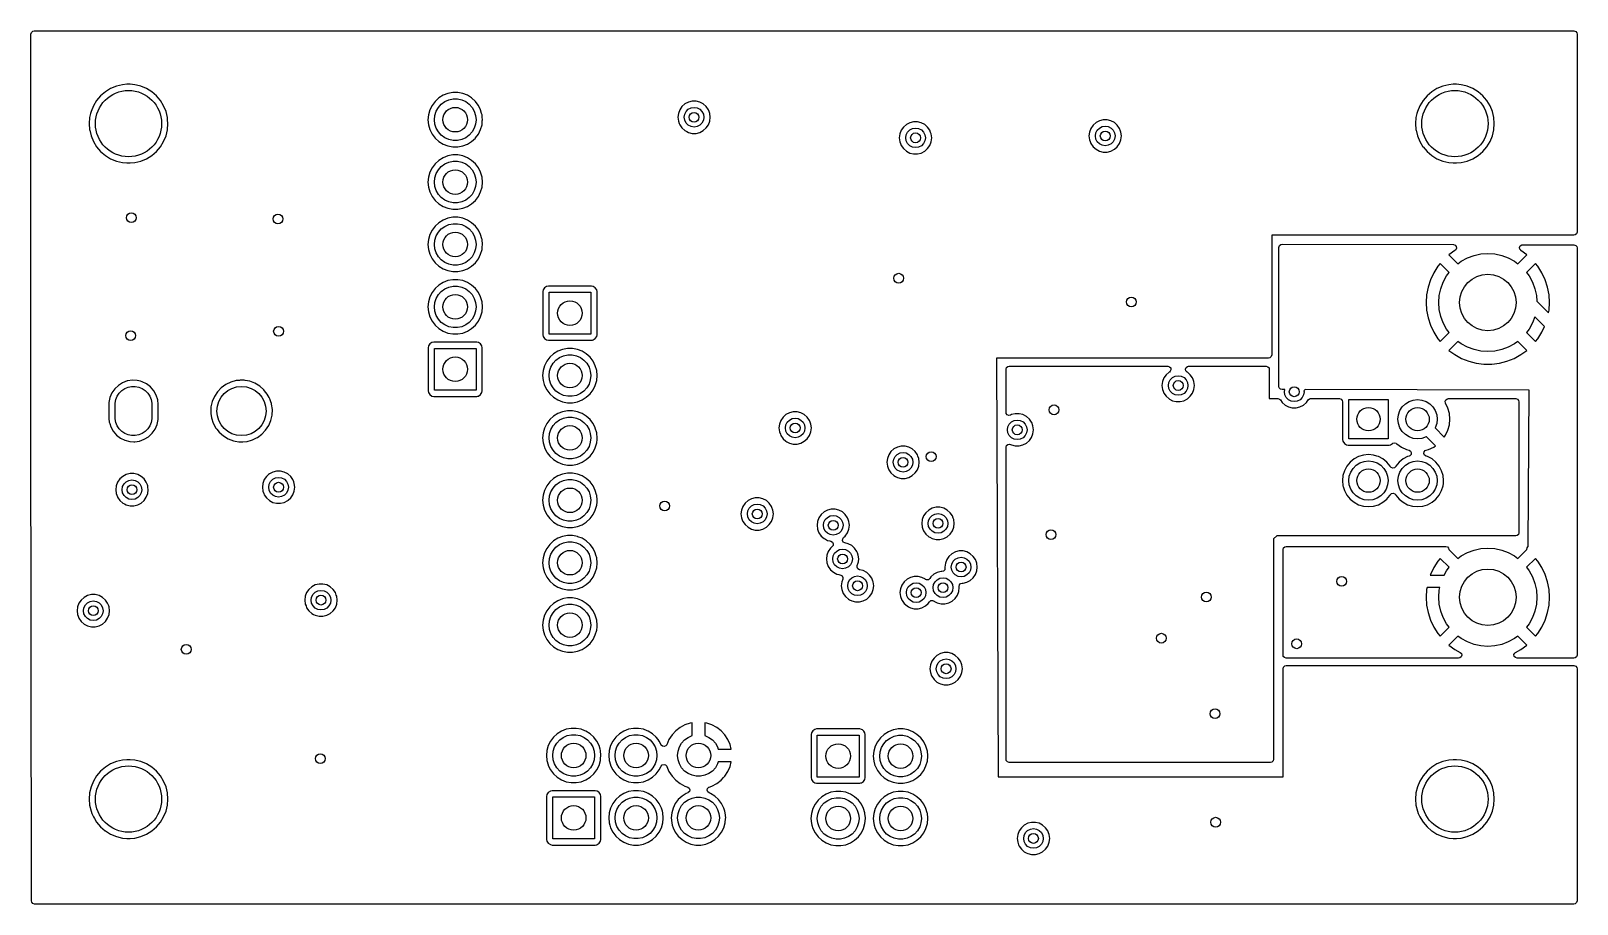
# Model space of a CAD drawing. Extents: x 4.69 to 7.16, y -3.99 to -2.59.
import ezdxf

# ---------------------------------------------------------------- set-up
doc = ezdxf.new("R2010")
doc.units = 0
doc.header["$MEASUREMENT"] = 0
doc.layers.add('BLACK', color=7, linetype='CONTINUOUS')

msp = doc.modelspace()

# ---------------------------------------------------------------- linework, layer by layer
at = {"layer": 'BLACK', "linetype": 'CONTINUOUS'}
for p, q in [((4.686, -2.5926), (4.6868, -2.5899)), ((4.686, -2.7362), (4.686, -2.5926)), ((4.6868, -2.5899), (4.6889, -2.5881)), ((4.6889, -2.5881), (4.691, -2.5876)), ((4.691, -2.5876), (7.1594, -2.5876)), ((7.1594, -2.5876), (7.1621, -2.5884)), ((7.1621, -2.5884), (7.1639, -2.5905)), ((7.1639, -2.5905), (7.1644, -2.5926)), ((7.1644, -2.5926), (7.1644, -2.91)), ((4.823, -2.6761), (4.8138, -2.6799)), ((4.8326, -2.6738), (4.823, -2.6761)), ((4.84, -2.6732), (4.8326, -2.6738)), ((4.845, -2.6732), (4.84, -2.6732)), ((4.8524, -2.6738), (4.845, -2.6732)), ((4.8555, -2.6745), (4.8524, -2.6738)), ((4.8621, -2.6761), (4.8555, -2.6745)), ((4.8712, -2.6799), (4.8621, -2.6761)), ((4.8621, -2.6761), (4.8621, -2.6761)), ((6.949, -2.6761), (6.9398, -2.6799)), ((6.9586, -2.6738), (6.949, -2.6761)), ((6.966, -2.6732), (6.9586, -2.6738)), ((6.971, -2.6732), (6.966, -2.6732)), ((6.9784, -2.6738), (6.971, -2.6732)), ((6.9814, -2.6745), (6.9784, -2.6738)), ((6.988, -2.6761), (6.9814, -2.6745)), ((6.9972, -2.6799), (6.988, -2.6761)), ((6.988, -2.6761), (6.988, -2.6761)), ((4.7914, -2.6991), (4.7862, -2.7075)), ((4.7978, -2.6915), (4.7914, -2.6991)), ((4.7914, -2.6991), (4.7914, -2.6991)), ((4.8054, -2.6851), (4.7978, -2.6915)), ((4.8138, -2.6799), (4.8054, -2.6851)), ((4.8054, -2.6851), (4.8054, -2.6851)), ((4.8797, -2.6851), (4.8712, -2.6799)), ((4.8872, -2.6915), (4.8797, -2.6851)), ((4.8797, -2.6851), (4.8797, -2.6851)), ((4.8797, -2.6851), (4.8797, -2.6851)), ((4.8902, -2.6951), (4.8872, -2.6915)), ((4.8937, -2.6991), (4.8902, -2.6951)), ((4.8988, -2.7075), (4.8937, -2.6991)), ((5.3339, -2.7005), (5.329, -2.7069)), ((5.3398, -2.6951), (5.3339, -2.7005)), ((5.3467, -2.6908), (5.3398, -2.6951)), ((5.3437, -2.7051), (5.3494, -2.7009)), ((5.3542, -2.6879), (5.3467, -2.6908)), ((5.3467, -2.6908), (5.3467, -2.6908)), ((5.3494, -2.7009), (5.3558, -2.6981)), ((5.3621, -2.6864), (5.3542, -2.6879)), ((5.3542, -2.6879), (5.3542, -2.6879)), ((5.3558, -2.6981), (5.3626, -2.6966)), ((5.3702, -2.6864), (5.3621, -2.6864)), ((5.3626, -2.6966), (5.3696, -2.6966)), ((5.3696, -2.6966), (5.3765, -2.6981)), ((5.3781, -2.6879), (5.3702, -2.6864)), ((5.3765, -2.6981), (5.3829, -2.7009)), ((5.3856, -2.6908), (5.3781, -2.6879)), ((5.3781, -2.6879), (5.3781, -2.6879)), ((5.3781, -2.6879), (5.3781, -2.6879)), ((5.3781, -2.6879), (5.3781, -2.6879)), ((5.3829, -2.7009), (5.3885, -2.7051)), ((5.3925, -2.6951), (5.3856, -2.6908)), ((5.3856, -2.6908), (5.3856, -2.6908)), ((5.3856, -2.6908), (5.3856, -2.6908)), ((5.3984, -2.7005), (5.3925, -2.6951)), ((5.4015, -2.7046), (5.3984, -2.7005)), ((5.7459, -2.7002), (5.7398, -2.7017)), ((5.7521, -2.7002), (5.7459, -2.7002)), ((5.7459, -2.7002), (5.7459, -2.7002)), ((5.7582, -2.7017), (5.7521, -2.7002)), ((5.7521, -2.7002), (5.7521, -2.7002)), ((6.9174, -2.6991), (6.9122, -2.7075)), ((6.9238, -2.6915), (6.9174, -2.6991)), ((6.9174, -2.6991), (6.9174, -2.6991)), ((6.9314, -2.6851), (6.9238, -2.6915)), ((6.9398, -2.6799), (6.9314, -2.6851)), ((6.9314, -2.6851), (6.9314, -2.6851)), ((7.0057, -2.6851), (6.9972, -2.6799)), ((7.0132, -2.6915), (7.0057, -2.6851)), ((7.0057, -2.6851), (7.0057, -2.6851)), ((7.0057, -2.6851), (7.0057, -2.6851)), ((7.0162, -2.6951), (7.0132, -2.6915)), ((7.0196, -2.6991), (7.0162, -2.6951)), ((7.0248, -2.7075), (7.0196, -2.6991)), ((4.7817, -2.7198), (4.7801, -2.7263)), ((4.7824, -2.7167), (4.7817, -2.7198)), ((4.7862, -2.7075), (4.7824, -2.7167)), ((4.9026, -2.7167), (4.8988, -2.7075)), ((4.9049, -2.7263), (4.9026, -2.7167)), ((5.3232, -2.7219), (5.3225, -2.7299)), ((5.3254, -2.7141), (5.3232, -2.7219)), ((5.329, -2.7069), (5.3254, -2.7141)), ((5.3327, -2.7299), (5.3334, -2.723)), ((5.3334, -2.723), (5.3356, -2.7163)), ((5.3356, -2.7163), (5.3391, -2.7103)), ((5.3391, -2.7103), (5.3437, -2.7051)), ((5.3885, -2.7051), (5.3932, -2.7103)), ((5.3932, -2.7103), (5.3967, -2.7163)), ((5.3967, -2.7163), (5.3989, -2.723)), ((5.3989, -2.723), (5.3996, -2.7299)), ((5.4033, -2.7069), (5.4015, -2.7046)), ((5.4069, -2.7141), (5.4033, -2.7069)), ((5.4085, -2.7198), (5.4069, -2.7141)), ((5.4091, -2.7219), (5.4085, -2.7198)), ((5.4094, -2.726), (5.4091, -2.7219)), ((5.4098, -2.7299), (5.4094, -2.726)), ((5.7238, -2.7198), (5.723, -2.726)), ((5.723, -2.726), (5.723, -2.726)), ((5.723, -2.726), (5.7238, -2.7322)), ((5.726, -2.7139), (5.7238, -2.7198)), ((5.7296, -2.7088), (5.726, -2.7139)), ((5.726, -2.7139), (5.726, -2.7139)), ((5.7343, -2.7046), (5.7296, -2.7088)), ((5.7333, -2.726), (5.734, -2.7211)), ((5.734, -2.7309), (5.7333, -2.726)), ((5.734, -2.7211), (5.7363, -2.7167)), ((5.7398, -2.7017), (5.7343, -2.7046)), ((5.7343, -2.7046), (5.7343, -2.7046)), ((5.7363, -2.7167), (5.7397, -2.7133)), ((5.7397, -2.7133), (5.7441, -2.711)), ((5.7398, -2.7017), (5.7398, -2.7017)), ((5.7441, -2.711), (5.749, -2.7103)), ((5.749, -2.7103), (5.7539, -2.711)), ((5.7539, -2.711), (5.7583, -2.7133)), ((5.7637, -2.7046), (5.7582, -2.7017)), ((5.7582, -2.7017), (5.7582, -2.7017)), ((5.7582, -2.7017), (5.7582, -2.7017)), ((5.7582, -2.7017), (5.7582, -2.7017)), ((5.7582, -2.7017), (5.7582, -2.7017)), ((5.7583, -2.7133), (5.7617, -2.7167)), ((5.7617, -2.7167), (5.764, -2.7211)), ((5.7684, -2.7088), (5.7637, -2.7046)), ((5.7637, -2.7046), (5.7637, -2.7046)), ((5.7637, -2.7046), (5.7637, -2.7046)), ((5.764, -2.7211), (5.7647, -2.726)), ((5.7647, -2.726), (5.764, -2.7309)), ((5.772, -2.7139), (5.7684, -2.7088)), ((5.773, -2.7167), (5.772, -2.7139)), ((5.7742, -2.7198), (5.773, -2.7167)), ((5.775, -2.726), (5.7742, -2.7198)), ((5.7742, -2.7322), (5.775, -2.726)), ((5.775, -2.726), (5.775, -2.726)), ((6.9076, -2.7198), (6.9061, -2.7263)), ((6.9084, -2.7167), (6.9076, -2.7198)), ((6.9122, -2.7075), (6.9084, -2.7167)), ((7.0286, -2.7167), (7.0248, -2.7075)), ((7.0309, -2.7263), (7.0286, -2.7167)), ((4.686, -2.8299), (4.686, -2.7362)), ((4.7801, -2.7263), (4.7793, -2.7362)), ((4.7793, -2.7362), (4.7801, -2.7461)), ((4.7801, -2.7461), (4.7803, -2.7469)), ((4.7803, -2.7469), (4.7824, -2.7558)), ((4.9026, -2.7558), (4.9049, -2.7461)), ((4.9052, -2.7299), (4.9049, -2.7263)), ((4.9049, -2.7461), (4.9057, -2.7362)), ((4.9057, -2.7362), (4.9052, -2.7299)), ((5.3225, -2.7299), (5.3225, -2.7299)), ((5.3225, -2.7299), (5.3232, -2.7379)), ((5.3232, -2.7379), (5.3254, -2.7457)), ((5.3254, -2.7457), (5.3254, -2.7457)), ((5.3254, -2.7457), (5.329, -2.7529)), ((5.3334, -2.7369), (5.3327, -2.7299)), ((5.3356, -2.7435), (5.3334, -2.7369)), ((5.3391, -2.7496), (5.3356, -2.7435)), ((5.3437, -2.7548), (5.3391, -2.7496)), ((5.3932, -2.7496), (5.3885, -2.7548)), ((5.3967, -2.7435), (5.3932, -2.7496)), ((5.3989, -2.7369), (5.3967, -2.7435)), ((5.3996, -2.7299), (5.3989, -2.7369)), ((5.4033, -2.7529), (5.4069, -2.7457)), ((5.4069, -2.7457), (5.4091, -2.7379)), ((5.4091, -2.7379), (5.4096, -2.7317)), ((5.4096, -2.7317), (5.4098, -2.7299)), ((5.4098, -2.7299), (5.4098, -2.7299)), ((5.7238, -2.7322), (5.7253, -2.7362)), ((5.7253, -2.7362), (5.726, -2.7381)), ((5.726, -2.7381), (5.7296, -2.7432)), ((5.7296, -2.7432), (5.7343, -2.7474)), ((5.7363, -2.7353), (5.734, -2.7309)), ((5.7343, -2.7474), (5.7343, -2.7474)), ((5.7343, -2.7474), (5.7343, -2.7474)), ((5.7343, -2.7474), (5.7372, -2.7489)), ((5.7397, -2.7387), (5.7363, -2.7353)), ((5.7372, -2.7489), (5.7398, -2.7503)), ((5.7441, -2.741), (5.7397, -2.7387)), ((5.7398, -2.7503), (5.7459, -2.7518)), ((5.749, -2.7417), (5.7441, -2.741)), ((5.7539, -2.741), (5.749, -2.7417)), ((5.7521, -2.7518), (5.7582, -2.7503)), ((5.7583, -2.7387), (5.7539, -2.741)), ((5.7582, -2.7503), (5.7637, -2.7474)), ((5.7617, -2.7353), (5.7583, -2.7387)), ((5.764, -2.7309), (5.7617, -2.7353)), ((5.7637, -2.7474), (5.7684, -2.7432)), ((5.7684, -2.7432), (5.772, -2.7381)), ((5.772, -2.7381), (5.7742, -2.7322)), ((5.7742, -2.7322), (5.7742, -2.7322)), ((5.7742, -2.7322), (5.7742, -2.7322)), ((6.081, -2.7469), (6.0788, -2.7528)), ((6.0846, -2.7418), (6.081, -2.7469)), ((6.081, -2.7469), (6.081, -2.7469)), ((6.0893, -2.7376), (6.0846, -2.7418)), ((6.089, -2.7541), (6.0913, -2.7497)), ((6.0948, -2.7347), (6.0893, -2.7376)), ((6.0893, -2.7376), (6.0893, -2.7376)), ((6.0913, -2.7497), (6.0947, -2.7463)), ((6.0947, -2.7463), (6.0991, -2.744)), ((6.1009, -2.7332), (6.0948, -2.7347)), ((6.0948, -2.7347), (6.0948, -2.7347)), ((6.0991, -2.744), (6.104, -2.7433)), ((6.1071, -2.7332), (6.1009, -2.7332)), ((6.1009, -2.7332), (6.1009, -2.7332)), ((6.104, -2.7433), (6.1089, -2.744)), ((6.1132, -2.7347), (6.1071, -2.7332)), ((6.1071, -2.7332), (6.1071, -2.7332)), ((6.1089, -2.744), (6.1133, -2.7463)), ((6.1187, -2.7376), (6.1132, -2.7347)), ((6.1132, -2.7347), (6.1132, -2.7347)), ((6.1132, -2.7347), (6.1132, -2.7347)), ((6.1132, -2.7347), (6.1132, -2.7347)), ((6.1132, -2.7347), (6.1132, -2.7347)), ((6.1133, -2.7463), (6.1167, -2.7497)), ((6.1167, -2.7497), (6.119, -2.7541)), ((6.1234, -2.7418), (6.1187, -2.7376)), ((6.1187, -2.7376), (6.1187, -2.7376)), ((6.1187, -2.7376), (6.1187, -2.7376)), ((6.127, -2.7469), (6.1234, -2.7418)), ((6.1282, -2.7503), (6.127, -2.7469)), ((6.1292, -2.7528), (6.1282, -2.7503)), ((6.3828, -2.7498), (6.382, -2.756)), ((6.385, -2.7439), (6.3828, -2.7498)), ((6.3886, -2.7388), (6.385, -2.7439)), ((6.385, -2.7439), (6.385, -2.7439)), ((6.3933, -2.7346), (6.3886, -2.7388)), ((6.393, -2.7511), (6.3953, -2.7467)), ((6.3988, -2.7317), (6.3933, -2.7346)), ((6.3933, -2.7346), (6.3933, -2.7346)), ((6.3953, -2.7467), (6.3987, -2.7433)), ((6.3987, -2.7433), (6.4031, -2.741)), ((6.4049, -2.7302), (6.3988, -2.7317)), ((6.3988, -2.7317), (6.3988, -2.7317)), ((6.4031, -2.741), (6.408, -2.7403)), ((6.4111, -2.7302), (6.4049, -2.7302)), ((6.4049, -2.7302), (6.4049, -2.7302)), ((6.408, -2.7403), (6.4129, -2.741)), ((6.4172, -2.7317), (6.4111, -2.7302)), ((6.4111, -2.7302), (6.4111, -2.7302)), ((6.4129, -2.741), (6.4173, -2.7433)), ((6.4227, -2.7346), (6.4172, -2.7317)), ((6.4172, -2.7317), (6.4172, -2.7317)), ((6.4172, -2.7317), (6.4172, -2.7317)), ((6.4172, -2.7317), (6.4172, -2.7317)), ((6.4172, -2.7317), (6.4172, -2.7317)), ((6.4173, -2.7433), (6.4207, -2.7467)), ((6.4207, -2.7467), (6.423, -2.7511)), ((6.4245, -2.7362), (6.4227, -2.7346)), ((6.4227, -2.7346), (6.4227, -2.7346)), ((6.4227, -2.7346), (6.4227, -2.7346)), ((6.4274, -2.7388), (6.4245, -2.7362)), ((6.431, -2.7439), (6.4274, -2.7388)), ((6.4327, -2.7484), (6.431, -2.7439)), ((6.4332, -2.7498), (6.4327, -2.7484)), ((6.434, -2.756), (6.4332, -2.7498)), ((6.9061, -2.7263), (6.9053, -2.7362)), ((6.9053, -2.7362), (6.9061, -2.7461)), ((6.9061, -2.7461), (6.9063, -2.7469)), ((6.9063, -2.7469), (6.9084, -2.7558)), ((7.0286, -2.7558), (7.0309, -2.7461)), ((7.0317, -2.7362), (7.0309, -2.7263)), ((7.0309, -2.7461), (7.0317, -2.7362)), ((4.7824, -2.7558), (4.7861, -2.7648)), ((4.7861, -2.7648), (4.7862, -2.7649)), ((4.7862, -2.7649), (4.7913, -2.7732)), ((4.7913, -2.7732), (4.7914, -2.7734)), ((4.7914, -2.7734), (4.7914, -2.7734)), ((4.7914, -2.7734), (4.7978, -2.7809)), ((4.8872, -2.7809), (4.8937, -2.7734)), ((4.8937, -2.7734), (4.8988, -2.7649)), ((4.8988, -2.7649), (4.9026, -2.7558)), ((5.329, -2.7529), (5.329, -2.7529)), ((5.329, -2.7529), (5.3339, -2.7593)), ((5.3339, -2.7593), (5.3398, -2.7648)), ((5.3398, -2.7648), (5.3467, -2.769)), ((5.3494, -2.7589), (5.3437, -2.7548)), ((5.3467, -2.769), (5.3467, -2.769)), ((5.3467, -2.769), (5.3467, -2.769)), ((5.3467, -2.769), (5.3542, -2.7719)), ((5.3558, -2.7617), (5.3494, -2.7589)), ((5.3542, -2.7719), (5.3621, -2.7734)), ((5.3626, -2.7632), (5.3558, -2.7617)), ((5.3621, -2.7734), (5.3621, -2.7734)), ((5.3621, -2.7734), (5.3702, -2.7734)), ((5.3696, -2.7632), (5.3626, -2.7632)), ((5.3765, -2.7617), (5.3696, -2.7632)), ((5.3702, -2.7734), (5.3781, -2.7719)), ((5.3702, -2.7734), (5.3702, -2.7734)), ((5.3829, -2.7589), (5.3765, -2.7617)), ((5.3781, -2.7719), (5.3856, -2.769)), ((5.3885, -2.7548), (5.3829, -2.7589)), ((5.3856, -2.769), (5.3925, -2.7648)), ((5.3925, -2.7648), (5.3984, -2.7593)), ((5.3984, -2.7593), (5.3987, -2.759)), ((5.3987, -2.759), (5.4033, -2.7529)), ((5.7459, -2.7518), (5.7459, -2.7518)), ((5.7459, -2.7518), (5.7521, -2.7518)), ((5.7521, -2.7518), (5.7521, -2.7518)), ((6.0788, -2.7528), (6.078, -2.759)), ((6.078, -2.759), (6.078, -2.759)), ((6.078, -2.759), (6.0788, -2.7652)), ((6.0788, -2.7652), (6.0799, -2.7681)), ((6.0799, -2.7681), (6.081, -2.7711)), ((6.081, -2.7711), (6.0846, -2.7762)), ((6.0883, -2.759), (6.089, -2.7541)), ((6.089, -2.7639), (6.0883, -2.759)), ((6.0913, -2.7683), (6.089, -2.7639)), ((6.0947, -2.7717), (6.0913, -2.7683)), ((6.0991, -2.774), (6.0947, -2.7717)), ((6.104, -2.7747), (6.0991, -2.774)), ((6.1089, -2.774), (6.104, -2.7747)), ((6.1133, -2.7717), (6.1089, -2.774)), ((6.1167, -2.7683), (6.1133, -2.7717)), ((6.119, -2.7639), (6.1167, -2.7683)), ((6.119, -2.7541), (6.1197, -2.759)), ((6.1197, -2.759), (6.119, -2.7639)), ((6.1234, -2.7762), (6.127, -2.7711)), ((6.127, -2.7711), (6.1292, -2.7652)), ((6.1296, -2.756), (6.1292, -2.7528)), ((6.1292, -2.7652), (6.13, -2.759)), ((6.1292, -2.7652), (6.1292, -2.7652)), ((6.1292, -2.7652), (6.1292, -2.7652)), ((6.13, -2.759), (6.1296, -2.756)), ((6.13, -2.759), (6.13, -2.759)), ((6.382, -2.756), (6.382, -2.756)), ((6.382, -2.756), (6.3828, -2.7622)), ((6.3828, -2.7622), (6.3838, -2.7648)), ((6.3838, -2.7648), (6.385, -2.7681)), ((6.385, -2.7681), (6.3886, -2.7732)), ((6.3886, -2.7732), (6.3933, -2.7774)), ((6.3923, -2.756), (6.393, -2.7511)), ((6.393, -2.7609), (6.3923, -2.756)), ((6.3953, -2.7653), (6.393, -2.7609)), ((6.3987, -2.7687), (6.3953, -2.7653)), ((6.4031, -2.771), (6.3987, -2.7687)), ((6.408, -2.7717), (6.4031, -2.771)), ((6.4129, -2.771), (6.408, -2.7717)), ((6.4173, -2.7687), (6.4129, -2.771)), ((6.4207, -2.7653), (6.4173, -2.7687)), ((6.423, -2.7609), (6.4207, -2.7653)), ((6.4227, -2.7774), (6.4274, -2.7732)), ((6.423, -2.7511), (6.4237, -2.756)), ((6.4237, -2.756), (6.423, -2.7609)), ((6.4274, -2.7732), (6.431, -2.7681)), ((6.431, -2.7681), (6.4332, -2.7622)), ((6.4332, -2.7622), (6.434, -2.756)), ((6.4332, -2.7622), (6.4332, -2.7622)), ((6.4332, -2.7622), (6.4332, -2.7622)), ((6.434, -2.756), (6.434, -2.756)), ((6.9084, -2.7558), (6.9121, -2.7648)), ((6.9121, -2.7648), (6.9122, -2.7649)), ((6.9122, -2.7649), (6.9173, -2.7732)), ((6.9173, -2.7732), (6.9174, -2.7734)), ((6.9174, -2.7734), (6.9174, -2.7734)), ((6.9174, -2.7734), (6.9238, -2.7809)), ((7.0132, -2.7809), (7.0196, -2.7734)), ((7.0196, -2.7734), (7.0248, -2.7649)), ((7.0248, -2.7649), (7.0286, -2.7558)), ((4.7978, -2.7809), (4.8054, -2.7874)), ((4.8054, -2.7874), (4.8054, -2.7874)), ((4.8054, -2.7874), (4.8138, -2.7925)), ((4.8138, -2.7925), (4.823, -2.7963)), ((4.823, -2.7963), (4.8326, -2.7986)), ((4.8326, -2.7986), (4.84, -2.7992)), ((4.84, -2.7992), (4.84, -2.7992)), ((4.84, -2.7992), (4.845, -2.7992)), ((4.845, -2.7992), (4.8524, -2.7986)), ((4.845, -2.7992), (4.845, -2.7992)), ((4.8524, -2.7986), (4.8621, -2.7963)), ((4.8621, -2.7963), (4.8712, -2.7925)), ((4.8712, -2.7925), (4.8797, -2.7874)), ((4.8797, -2.7874), (4.8872, -2.7809)), ((5.3398, -2.7951), (5.3339, -2.8005)), ((5.3467, -2.7908), (5.3398, -2.7951)), ((5.3542, -2.7879), (5.3467, -2.7908)), ((5.3467, -2.7908), (5.3467, -2.7908)), ((5.3494, -2.8009), (5.3558, -2.7981)), ((5.3621, -2.7864), (5.3542, -2.7879)), ((5.3542, -2.7879), (5.3542, -2.7879)), ((5.3558, -2.7981), (5.3626, -2.7966)), ((5.3702, -2.7864), (5.3621, -2.7864)), ((5.3626, -2.7966), (5.3696, -2.7966)), ((5.3696, -2.7966), (5.3765, -2.7981)), ((5.3781, -2.7879), (5.3702, -2.7864)), ((5.3765, -2.7981), (5.3829, -2.8009)), ((5.3856, -2.7908), (5.3781, -2.7879)), ((5.3781, -2.7879), (5.3781, -2.7879)), ((5.3781, -2.7879), (5.3781, -2.7879)), ((5.3781, -2.7879), (5.3781, -2.7879)), ((5.3925, -2.7951), (5.3856, -2.7908)), ((5.3856, -2.7908), (5.3856, -2.7908)), ((5.3856, -2.7908), (5.3856, -2.7908)), ((5.3984, -2.8005), (5.3925, -2.7951)), ((6.0846, -2.7762), (6.0893, -2.7804)), ((6.0893, -2.7804), (6.0893, -2.7804)), ((6.0893, -2.7804), (6.0893, -2.7804)), ((6.0893, -2.7804), (6.0922, -2.7819)), ((6.0922, -2.7819), (6.0948, -2.7833)), ((6.0948, -2.7833), (6.1009, -2.7848)), ((6.1009, -2.7848), (6.1009, -2.7848)), ((6.1009, -2.7848), (6.1071, -2.7848)), ((6.1071, -2.7848), (6.1132, -2.7833)), ((6.1071, -2.7848), (6.1071, -2.7848)), ((6.1132, -2.7833), (6.1187, -2.7804)), ((6.1187, -2.7804), (6.1234, -2.7762)), ((6.3933, -2.7774), (6.3933, -2.7774)), ((6.3933, -2.7774), (6.3933, -2.7774)), ((6.3933, -2.7774), (6.3962, -2.7789)), ((6.3962, -2.7789), (6.3988, -2.7803)), ((6.3988, -2.7803), (6.4049, -2.7818)), ((6.4049, -2.7818), (6.4049, -2.7818)), ((6.4049, -2.7818), (6.4111, -2.7818)), ((6.4111, -2.7818), (6.4172, -2.7803)), ((6.4111, -2.7818), (6.4111, -2.7818)), ((6.4172, -2.7803), (6.4227, -2.7774)), ((6.9238, -2.7809), (6.9314, -2.7874)), ((6.9314, -2.7874), (6.9314, -2.7874)), ((6.9314, -2.7874), (6.9398, -2.7925)), ((6.9398, -2.7925), (6.949, -2.7963)), ((6.949, -2.7963), (6.9586, -2.7986)), ((6.9586, -2.7986), (6.966, -2.7992)), ((6.966, -2.7992), (6.966, -2.7992)), ((6.966, -2.7992), (6.971, -2.7992)), ((6.971, -2.7992), (6.9784, -2.7986)), ((6.971, -2.7992), (6.971, -2.7992)), ((6.9784, -2.7986), (6.988, -2.7963)), ((6.988, -2.7963), (6.9972, -2.7925)), ((6.9972, -2.7925), (7.0057, -2.7874)), ((7.0057, -2.7874), (7.0132, -2.7809)), ((5.3232, -2.8219), (5.3225, -2.8299)), ((5.3254, -2.8141), (5.3232, -2.8219)), ((5.329, -2.8069), (5.3254, -2.8141)), ((5.3339, -2.8005), (5.329, -2.8069)), ((5.3327, -2.8299), (5.3334, -2.823)), ((5.3334, -2.823), (5.3356, -2.8163)), ((5.3356, -2.8163), (5.3391, -2.8103)), ((5.3391, -2.8103), (5.3437, -2.8051)), ((5.3437, -2.8051), (5.3494, -2.8009)), ((5.3829, -2.8009), (5.3885, -2.8051)), ((5.3885, -2.8051), (5.3932, -2.8103)), ((5.3932, -2.8103), (5.3967, -2.8163)), ((5.3967, -2.8163), (5.3989, -2.823)), ((5.4017, -2.8048), (5.3984, -2.8005)), ((5.3989, -2.823), (5.3996, -2.8299)), ((5.4033, -2.8069), (5.4017, -2.8048)), ((5.4069, -2.8141), (5.4033, -2.8069)), ((5.4091, -2.8219), (5.4069, -2.8141)), ((5.4098, -2.8299), (5.4091, -2.8219)), ((4.686, -2.9299), (4.686, -2.8299)), ((5.3225, -2.8299), (5.3225, -2.8299)), ((5.3225, -2.8299), (5.3232, -2.8379)), ((5.3232, -2.8379), (5.3232, -2.8379)), ((5.3232, -2.8379), (5.3254, -2.8457)), ((5.3254, -2.8457), (5.329, -2.8529)), ((5.3334, -2.8369), (5.3327, -2.8299)), ((5.3356, -2.8435), (5.3334, -2.8369)), ((5.3391, -2.8496), (5.3356, -2.8435)), ((5.3437, -2.8548), (5.3391, -2.8496)), ((5.3932, -2.8496), (5.3885, -2.8548)), ((5.3967, -2.8435), (5.3932, -2.8496)), ((5.3989, -2.8369), (5.3967, -2.8435)), ((5.3996, -2.8299), (5.3989, -2.8369)), ((5.4033, -2.8529), (5.4069, -2.8457)), ((5.4069, -2.8457), (5.4091, -2.8379)), ((5.4091, -2.8379), (5.4098, -2.8299)), ((5.329, -2.8529), (5.329, -2.8529)), ((5.329, -2.8529), (5.3339, -2.8593)), ((5.3339, -2.8593), (5.3398, -2.8648)), ((5.3398, -2.8648), (5.3467, -2.869)), ((5.3494, -2.8589), (5.3437, -2.8548)), ((5.3467, -2.869), (5.3467, -2.869)), ((5.3467, -2.869), (5.3467, -2.869)), ((5.3467, -2.869), (5.3542, -2.8719)), ((5.3558, -2.8617), (5.3494, -2.8589)), ((5.3542, -2.8719), (5.3621, -2.8734)), ((5.3626, -2.8632), (5.3558, -2.8617)), ((5.3621, -2.8734), (5.3621, -2.8734)), ((5.3621, -2.8734), (5.3702, -2.8734)), ((5.3696, -2.8632), (5.3626, -2.8632)), ((5.3765, -2.8617), (5.3696, -2.8632)), ((5.3702, -2.8734), (5.3781, -2.8719)), ((5.3702, -2.8734), (5.3702, -2.8734)), ((5.3829, -2.8589), (5.3765, -2.8617)), ((5.3781, -2.8719), (5.3856, -2.869)), ((5.3885, -2.8548), (5.3829, -2.8589)), ((5.3856, -2.869), (5.3925, -2.8648)), ((5.3925, -2.8648), (5.3984, -2.8593)), ((5.3984, -2.8593), (5.4033, -2.8529)), ((5.3398, -2.8951), (5.3339, -2.9005)), ((5.3467, -2.8908), (5.3398, -2.8951)), ((5.3542, -2.8879), (5.3467, -2.8908)), ((5.3467, -2.8908), (5.3467, -2.8908)), ((5.3494, -2.9009), (5.3558, -2.8981)), ((5.3621, -2.8864), (5.3542, -2.8879)), ((5.3542, -2.8879), (5.3542, -2.8879)), ((5.3558, -2.8981), (5.3626, -2.8966)), ((5.3702, -2.8864), (5.3621, -2.8864)), ((5.3626, -2.8966), (5.3696, -2.8966)), ((5.3696, -2.8966), (5.3765, -2.8981)), ((5.3781, -2.8879), (5.3702, -2.8864)), ((5.3765, -2.8981), (5.3829, -2.9009)), ((5.3856, -2.8908), (5.3781, -2.8879)), ((5.3781, -2.8879), (5.3781, -2.8879)), ((5.3781, -2.8879), (5.3781, -2.8879)), ((5.3781, -2.8879), (5.3781, -2.8879)), ((5.3925, -2.8951), (5.3856, -2.8908)), ((5.3856, -2.8908), (5.3856, -2.8908)), ((5.3856, -2.8908), (5.3856, -2.8908)), ((5.3984, -2.9005), (5.3925, -2.8951)), ((5.3232, -2.9219), (5.3225, -2.9299)), ((5.3254, -2.9141), (5.3232, -2.9219)), ((5.329, -2.9069), (5.3254, -2.9141)), ((5.3339, -2.9005), (5.329, -2.9069)), ((5.3327, -2.9299), (5.3334, -2.923)), ((5.3334, -2.923), (5.3356, -2.9163)), ((5.3356, -2.9163), (5.3391, -2.9103)), ((5.3391, -2.9103), (5.3437, -2.9051)), ((5.3437, -2.9051), (5.3494, -2.9009)), ((5.3829, -2.9009), (5.3885, -2.9051)), ((5.3885, -2.9051), (5.3932, -2.9103)), ((5.3932, -2.9103), (5.3967, -2.9163)), ((5.3967, -2.9163), (5.3989, -2.923)), ((5.4017, -2.9048), (5.3984, -2.9005)), ((5.3989, -2.923), (5.3996, -2.9299)), ((5.4033, -2.9069), (5.4017, -2.9048)), ((5.4069, -2.9141), (5.4033, -2.9069)), ((5.4088, -2.9211), (5.4069, -2.9141)), ((5.4091, -2.9219), (5.4088, -2.9211)), ((5.4098, -2.9299), (5.4091, -2.9219)), ((7.1594, -2.915), (6.675, -2.915)), ((6.675, -2.915), (6.675, -3.107)), ((7.1615, -2.9146), (7.1594, -2.915)), ((7.1636, -2.9127), (7.1615, -2.9146)), ((7.1644, -2.91), (7.1636, -2.9127)), ((4.686, -3.0299), (4.686, -2.9299)), ((5.3225, -2.9299), (5.3225, -2.9299)), ((5.3225, -2.9299), (5.3232, -2.9379)), ((5.3232, -2.9379), (5.3254, -2.9457)), ((5.3254, -2.9457), (5.3254, -2.9457)), ((5.3254, -2.9457), (5.329, -2.9529)), ((5.3334, -2.9369), (5.3327, -2.9299)), ((5.3356, -2.9435), (5.3334, -2.9369)), ((5.3391, -2.9496), (5.3356, -2.9435)), ((5.3967, -2.9435), (5.3932, -2.9496)), ((5.3989, -2.9369), (5.3967, -2.9435)), ((5.3996, -2.9299), (5.3989, -2.9369)), ((5.4033, -2.9529), (5.4069, -2.9457)), ((5.4069, -2.9457), (5.4091, -2.9379)), ((5.4091, -2.9379), (5.4094, -2.9343)), ((5.4094, -2.9343), (5.4098, -2.9299)), ((5.4098, -2.9299), (5.4098, -2.9299)), ((6.6865, -2.9345), (6.6873, -2.9318)), ((6.6865, -3.1576), (6.6865, -2.9345)), ((6.6873, -2.9318), (6.6894, -2.93)), ((6.6894, -2.93), (6.6915, -2.9295)), ((6.6915, -2.9295), (6.9661, -2.9301)), ((6.9683, -2.9395), (6.9588, -2.9464)), ((6.9588, -2.9464), (6.9588, -2.9464)), ((6.9588, -2.9464), (6.9733, -2.9608)), ((6.9661, -2.9301), (6.9687, -2.9309)), ((6.9684, -2.9394), (6.9683, -2.9395)), ((6.9698, -2.9383), (6.9684, -2.9394)), ((6.9687, -2.9309), (6.9706, -2.933)), ((6.971, -2.9358), (6.9698, -2.9383)), ((6.9706, -2.933), (6.971, -2.9358)), ((6.9886, -2.9514), (6.9992, -2.9474)), ((6.9992, -2.9474), (7.0101, -2.9451)), ((7.0101, -2.9451), (7.0213, -2.9443)), ((7.0213, -2.9443), (7.0325, -2.9451)), ((7.0325, -2.9451), (7.0435, -2.9474)), ((7.0435, -2.9474), (7.054, -2.9514)), ((7.0694, -2.9608), (7.0838, -2.9464)), ((7.0721, -2.9346), (7.0733, -2.932)), ((7.0725, -2.9374), (7.0721, -2.9346)), ((7.0742, -2.9393), (7.0725, -2.9374)), ((7.0733, -2.932), (7.0756, -2.9305)), ((7.0742, -2.9394), (7.0742, -2.9393)), ((7.0838, -2.9464), (7.0742, -2.9394)), ((7.0756, -2.9305), (7.077, -2.9303)), ((7.077, -2.9303), (7.1594, -2.9305)), ((7.0838, -2.9464), (7.0838, -2.9464)), ((7.1594, -2.9305), (7.1621, -2.9313)), ((7.1621, -2.9313), (7.1639, -2.9334)), ((7.1639, -2.9334), (7.1644, -2.9354)), ((7.1644, -2.9354), (7.1644, -3.588)), ((5.329, -2.9529), (5.329, -2.9529)), ((5.329, -2.9529), (5.3339, -2.9593)), ((5.3339, -2.9593), (5.3398, -2.9648)), ((5.3437, -2.9548), (5.3391, -2.9496)), ((5.3398, -2.9648), (5.3467, -2.969)), ((5.3494, -2.9589), (5.3437, -2.9548)), ((5.3467, -2.969), (5.3467, -2.969)), ((5.3467, -2.969), (5.3467, -2.969)), ((5.3467, -2.969), (5.3542, -2.9719)), ((5.3558, -2.9617), (5.3494, -2.9589)), ((5.3542, -2.9719), (5.3621, -2.9734)), ((5.3626, -2.9632), (5.3558, -2.9617)), ((5.3621, -2.9734), (5.3621, -2.9734)), ((5.3621, -2.9734), (5.3702, -2.9734)), ((5.3696, -2.9632), (5.3626, -2.9632)), ((5.3765, -2.9617), (5.3696, -2.9632)), ((5.3702, -2.9734), (5.3781, -2.9719)), ((5.3702, -2.9734), (5.3702, -2.9734)), ((5.3829, -2.9589), (5.3765, -2.9617)), ((5.3781, -2.9719), (5.3856, -2.969)), ((5.3885, -2.9548), (5.3829, -2.9589)), ((5.3856, -2.969), (5.3925, -2.9648)), ((5.3932, -2.9496), (5.3885, -2.9548)), ((5.3925, -2.9648), (5.3984, -2.9593)), ((5.3984, -2.9593), (5.4033, -2.9529)), ((6.9413, -2.9648), (6.9346, -2.9753)), ((6.9448, -2.9606), (6.9413, -2.9648)), ((6.9413, -2.9648), (6.9413, -2.9648)), ((6.9592, -2.975), (6.9448, -2.9606)), ((6.9733, -2.9608), (6.9788, -2.9568)), ((6.9788, -2.9568), (6.9886, -2.9514)), ((7.054, -2.9514), (7.0639, -2.9568)), ((7.0639, -2.9568), (7.0694, -2.9608)), ((7.0979, -2.9606), (7.0835, -2.975)), ((7.1014, -2.9648), (7.0979, -2.9606)), ((7.108, -2.9753), (7.1014, -2.9648)), ((7.1014, -2.9648), (7.1014, -2.9648)), ((5.3398, -2.9951), (5.3339, -3.0005)), ((5.3467, -2.9908), (5.3398, -2.9951)), ((5.3542, -2.9879), (5.3467, -2.9908)), ((5.3467, -2.9908), (5.3467, -2.9908)), ((5.3494, -3.0009), (5.3558, -2.9981)), ((5.3621, -2.9864), (5.3542, -2.9879)), ((5.3542, -2.9879), (5.3542, -2.9879)), ((5.3558, -2.9981), (5.3626, -2.9966)), ((5.3702, -2.9864), (5.3621, -2.9864)), ((5.3626, -2.9966), (5.3696, -2.9966)), ((5.3696, -2.9966), (5.3765, -2.9981)), ((5.3781, -2.9879), (5.3702, -2.9864)), ((5.3765, -2.9981), (5.3829, -3.0009)), ((5.3856, -2.9908), (5.3781, -2.9879)), ((5.3781, -2.9879), (5.3781, -2.9879)), ((5.3781, -2.9879), (5.3781, -2.9879)), ((5.3781, -2.9879), (5.3781, -2.9879)), ((5.3925, -2.9951), (5.3856, -2.9908)), ((5.3856, -2.9908), (5.3856, -2.9908)), ((5.3856, -2.9908), (5.3856, -2.9908)), ((5.3984, -3.0005), (5.3925, -2.9951)), ((5.5126, -2.9971), (5.5093, -2.9993)), ((5.5155, -2.9965), (5.5126, -2.9971)), ((5.5845, -2.9965), (5.5155, -2.9965)), ((5.5155, -2.9965), (5.5155, -2.9965)), ((5.5874, -2.9971), (5.5845, -2.9965)), ((5.5907, -2.9993), (5.5874, -2.9971)), ((6.9255, -2.9984), (6.9232, -3.0106)), ((6.9294, -2.9866), (6.9255, -2.9984)), ((6.9255, -2.9984), (6.9255, -2.9984)), ((6.9346, -2.9753), (6.9294, -2.9866)), ((6.9294, -2.9866), (6.9294, -2.9866)), ((6.9346, -2.9753), (6.9346, -2.9753)), ((6.9458, -3.0008), (6.9497, -2.9903)), ((6.9497, -2.9903), (6.9551, -2.9804)), ((6.9551, -2.9804), (6.9592, -2.975)), ((7.0835, -2.975), (7.0876, -2.9804)), ((7.0876, -2.9804), (7.093, -2.9903)), ((7.093, -2.9903), (7.0969, -3.0008)), ((7.1133, -2.9866), (7.108, -2.9753)), ((7.108, -2.9753), (7.108, -2.9753)), ((7.1172, -2.9984), (7.1133, -2.9866)), ((7.1133, -2.9866), (7.1133, -2.9866)), ((7.1195, -3.0106), (7.1172, -2.9984)), ((7.1172, -2.9984), (7.1172, -2.9984)), ((5.3232, -3.0219), (5.3225, -3.0299)), ((5.3254, -3.0141), (5.3232, -3.0219)), ((5.329, -3.0069), (5.3254, -3.0141)), ((5.3339, -3.0005), (5.329, -3.0069)), ((5.3327, -3.0299), (5.3334, -3.023)), ((5.3334, -3.023), (5.3356, -3.0163)), ((5.3356, -3.0163), (5.3391, -3.0103)), ((5.3391, -3.0103), (5.3437, -3.0051)), ((5.3437, -3.0051), (5.3494, -3.0009)), ((5.3829, -3.0009), (5.3885, -3.0051)), ((5.3885, -3.0051), (5.3932, -3.0103)), ((5.3932, -3.0103), (5.3967, -3.0163)), ((5.3967, -3.0163), (5.3989, -3.023)), ((5.4, -3.0026), (5.3984, -3.0005)), ((5.3989, -3.023), (5.3996, -3.0299)), ((5.4033, -3.0069), (5.4, -3.0026)), ((5.4069, -3.0141), (5.4033, -3.0069)), ((5.4091, -3.0219), (5.4069, -3.0141)), ((5.4098, -3.0299), (5.4091, -3.0219)), ((5.5071, -3.0026), (5.5065, -3.0055)), ((5.5065, -3.0055), (5.5065, -3.0745)), ((5.5093, -2.9993), (5.5071, -3.0026)), ((5.5165, -3.0735), (5.5165, -3.0065)), ((5.5165, -3.0065), (5.5835, -3.0065)), ((5.5835, -3.0065), (5.5835, -3.0735)), ((5.5929, -3.0026), (5.5907, -2.9993)), ((5.5907, -2.9993), (5.5907, -2.9993)), ((5.5935, -3.0055), (5.5929, -3.0026)), ((5.5929, -3.0026), (5.5929, -3.0026)), ((5.5935, -3.0745), (5.5935, -3.0055)), ((5.5935, -3.0055), (5.5935, -3.0055)), ((5.5935, -3.0055), (5.5935, -3.0055)), ((6.9232, -3.0106), (6.9224, -3.023)), ((6.9224, -3.023), (6.9224, -3.023)), ((6.9224, -3.023), (6.9232, -3.0354)), ((6.9232, -3.0106), (6.9232, -3.0106)), ((6.9426, -3.023), (6.9434, -3.0118)), ((6.9434, -3.0342), (6.9426, -3.023)), ((6.9434, -3.0118), (6.9458, -3.0008)), ((7.0969, -3.0008), (7.0993, -3.0118)), ((7.0993, -3.0118), (7.0999, -3.021)), ((7.0999, -3.021), (7.1187, -3.0397)), ((7.1203, -3.023), (7.1195, -3.0106)), ((7.1195, -3.0106), (7.1195, -3.0106)), ((7.1195, -3.0354), (7.1203, -3.023)), ((7.1203, -3.023), (7.1203, -3.023)), ((4.686, -3.0745), (4.686, -3.0299)), ((5.3225, -3.0299), (5.3225, -3.0299)), ((5.3225, -3.0299), (5.3232, -3.0379)), ((5.3232, -3.0379), (5.3232, -3.0379)), ((5.3232, -3.0379), (5.3254, -3.0457)), ((5.3254, -3.0457), (5.329, -3.0529)), ((5.3334, -3.0369), (5.3327, -3.0299)), ((5.3356, -3.0435), (5.3334, -3.0369)), ((5.3391, -3.0496), (5.3356, -3.0435)), ((5.3967, -3.0435), (5.3932, -3.0496)), ((5.3989, -3.0369), (5.3967, -3.0435)), ((5.3996, -3.0299), (5.3989, -3.0369)), ((5.4033, -3.0529), (5.4069, -3.0457)), ((5.4069, -3.0457), (5.4091, -3.0379)), ((5.4091, -3.0379), (5.4098, -3.0299)), ((6.9232, -3.0354), (6.9232, -3.0354)), ((6.9232, -3.0354), (6.9255, -3.0476)), ((6.9255, -3.0476), (6.9255, -3.0476)), ((6.9255, -3.0476), (6.9294, -3.0594)), ((6.9458, -3.0452), (6.9434, -3.0342)), ((6.9497, -3.0557), (6.9458, -3.0452)), ((7.0967, -3.0457), (7.093, -3.0557)), ((7.1124, -3.0614), (7.0967, -3.0457)), ((7.1187, -3.0397), (7.1195, -3.0354)), ((7.1195, -3.0354), (7.1195, -3.0354)), ((5.329, -3.0529), (5.329, -3.0529)), ((5.329, -3.0529), (5.3339, -3.0593)), ((5.3339, -3.0593), (5.3398, -3.0648)), ((5.3437, -3.0548), (5.3391, -3.0496)), ((5.3398, -3.0648), (5.3467, -3.069)), ((5.3494, -3.0589), (5.3437, -3.0548)), ((5.3467, -3.069), (5.3467, -3.069)), ((5.3467, -3.069), (5.3467, -3.069)), ((5.3467, -3.069), (5.3542, -3.0719)), ((5.3558, -3.0617), (5.3494, -3.0589)), ((5.3542, -3.0719), (5.3621, -3.0734)), ((5.3626, -3.0632), (5.3558, -3.0617)), ((5.3696, -3.0632), (5.3626, -3.0632)), ((5.3765, -3.0617), (5.3696, -3.0632)), ((5.3702, -3.0734), (5.3781, -3.0719)), ((5.3829, -3.0589), (5.3765, -3.0617)), ((5.3781, -3.0719), (5.3856, -3.069)), ((5.3885, -3.0548), (5.3829, -3.0589)), ((5.3856, -3.069), (5.3925, -3.0648)), ((5.3932, -3.0496), (5.3885, -3.0548)), ((5.3925, -3.0648), (5.3984, -3.0593)), ((5.3984, -3.0593), (5.4033, -3.0529)), ((6.9294, -3.0594), (6.9294, -3.0594)), ((6.9294, -3.0594), (6.9346, -3.0707)), ((6.9346, -3.0707), (6.9346, -3.0707)), ((6.9346, -3.0707), (6.9413, -3.0811)), ((6.9448, -3.0854), (6.9592, -3.071)), ((6.9551, -3.0656), (6.9497, -3.0557)), ((6.9592, -3.071), (6.9551, -3.0656)), ((7.0876, -3.0656), (7.0835, -3.071)), ((7.0835, -3.071), (7.0979, -3.0854)), ((7.093, -3.0557), (7.0876, -3.0656)), ((7.1014, -3.0811), (7.108, -3.0707)), ((7.108, -3.0707), (7.1124, -3.0614)), ((7.108, -3.0707), (7.108, -3.0707)), ((4.686, -3.2087), (4.686, -3.0745)), ((5.3232, -3.0925), (5.3227, -3.0955)), ((5.3227, -3.0955), (5.3227, -3.1644)), ((5.3255, -3.0892), (5.3232, -3.0925)), ((5.3288, -3.087), (5.3255, -3.0892)), ((5.3317, -3.0864), (5.3288, -3.087)), ((5.4006, -3.0864), (5.3317, -3.0864)), ((5.3317, -3.0864), (5.3317, -3.0864)), ((5.3327, -3.1634), (5.3327, -3.0965)), ((5.3327, -3.0965), (5.3996, -3.0965)), ((5.3621, -3.0734), (5.3621, -3.0734)), ((5.3621, -3.0734), (5.3702, -3.0734)), ((5.3702, -3.0734), (5.3702, -3.0734)), ((5.3996, -3.0965), (5.3996, -3.1634)), ((5.4035, -3.087), (5.4006, -3.0864)), ((5.4068, -3.0892), (5.4035, -3.087)), ((5.409, -3.0925), (5.4068, -3.0892)), ((5.4096, -3.0955), (5.409, -3.0925)), ((5.4096, -3.14), (5.4096, -3.0955)), ((5.4096, -3.0955), (5.4096, -3.0955)), ((5.4096, -3.0955), (5.4096, -3.0955)), ((5.5065, -3.0745), (5.5065, -3.0745)), ((5.5065, -3.0745), (5.5071, -3.0774)), ((5.5071, -3.0774), (5.5093, -3.0807)), ((5.5093, -3.0807), (5.5126, -3.0829)), ((5.5126, -3.0829), (5.5126, -3.0829)), ((5.5126, -3.0829), (5.5155, -3.0835)), ((5.5155, -3.0835), (5.5845, -3.0835)), ((5.5835, -3.0735), (5.5165, -3.0735)), ((5.546, -3.0965), (5.538, -3.098)), ((5.554, -3.0965), (5.546, -3.0965)), ((5.562, -3.098), (5.554, -3.0965)), ((5.5845, -3.0835), (5.5864, -3.0831)), ((5.5845, -3.0835), (5.5845, -3.0835)), ((5.5845, -3.0835), (5.5845, -3.0835)), ((5.5864, -3.0831), (5.5874, -3.0829)), ((5.5874, -3.0829), (5.5907, -3.0807)), ((5.5907, -3.0807), (5.5929, -3.0774)), ((5.5929, -3.0774), (5.5935, -3.0745)), ((6.9413, -3.0811), (6.9413, -3.0811)), ((6.9413, -3.0811), (6.9448, -3.0854)), ((6.9733, -3.0852), (6.9588, -3.0996)), ((6.9788, -3.0892), (6.9733, -3.0852)), ((6.9886, -3.0946), (6.9788, -3.0892)), ((6.9992, -3.0985), (6.9886, -3.0946)), ((7.054, -3.0946), (7.0435, -3.0985)), ((7.0639, -3.0892), (7.054, -3.0946)), ((7.0694, -3.0852), (7.0639, -3.0892)), ((7.0838, -3.0996), (7.0694, -3.0852)), ((7.0979, -3.0854), (7.1014, -3.0811)), ((7.1014, -3.0811), (7.1014, -3.0811)), ((5.5129, -3.117), (5.5093, -3.1242)), ((5.5177, -3.1106), (5.5129, -3.117)), ((5.5237, -3.1052), (5.5177, -3.1106)), ((5.5194, -3.1264), (5.5229, -3.1203)), ((5.5229, -3.1203), (5.5276, -3.1151)), ((5.5305, -3.1009), (5.5237, -3.1052)), ((5.5276, -3.1151), (5.5333, -3.111)), ((5.538, -3.098), (5.5305, -3.1009)), ((5.5305, -3.1009), (5.5305, -3.1009)), ((5.5333, -3.111), (5.5397, -3.1082)), ((5.538, -3.098), (5.538, -3.098)), ((5.5397, -3.1082), (5.5465, -3.1067)), ((5.5465, -3.1067), (5.5535, -3.1067)), ((5.5535, -3.1067), (5.5603, -3.1082)), ((5.5603, -3.1082), (5.5667, -3.111)), ((5.5695, -3.1009), (5.562, -3.098)), ((5.562, -3.098), (5.562, -3.098)), ((5.562, -3.098), (5.562, -3.098)), ((5.562, -3.098), (5.562, -3.098)), ((5.5667, -3.111), (5.5724, -3.1151)), ((5.5763, -3.1052), (5.5695, -3.1009)), ((5.5695, -3.1009), (5.5695, -3.1009)), ((5.5695, -3.1009), (5.5695, -3.1009)), ((5.5724, -3.1151), (5.5771, -3.1203)), ((5.5823, -3.1106), (5.5763, -3.1052)), ((5.5771, -3.1203), (5.5806, -3.1264)), ((5.5855, -3.1149), (5.5823, -3.1106)), ((5.5871, -3.117), (5.5855, -3.1149)), ((5.5907, -3.1242), (5.5871, -3.117)), ((6.67, -3.112), (6.234, -3.112)), ((6.234, -3.112), (6.2365, -3.783)), ((6.6721, -3.1116), (6.67, -3.112)), ((6.6742, -3.1097), (6.6721, -3.1116)), ((6.675, -3.107), (6.6742, -3.1097)), ((6.9588, -3.0996), (6.9588, -3.0996)), ((6.9588, -3.0996), (6.9683, -3.1065)), ((6.9683, -3.1065), (6.9792, -3.1125)), ((6.9792, -3.1125), (6.9908, -3.1171)), ((6.9908, -3.1171), (6.9908, -3.1171)), ((6.9908, -3.1171), (7.0028, -3.1202)), ((7.0101, -3.1009), (6.9992, -3.0985)), ((7.0028, -3.1202), (7.0028, -3.1202)), ((7.0028, -3.1202), (7.0151, -3.1217)), ((7.0213, -3.1017), (7.0101, -3.1009)), ((7.0151, -3.1217), (7.0151, -3.1217)), ((7.0151, -3.1217), (7.0276, -3.1217)), ((7.0325, -3.1009), (7.0213, -3.1017)), ((7.0276, -3.1217), (7.0399, -3.1202)), ((7.0276, -3.1217), (7.0276, -3.1217)), ((7.0435, -3.0985), (7.0325, -3.1009)), ((7.0399, -3.1202), (7.0519, -3.1171)), ((7.0399, -3.1202), (7.0399, -3.1202)), ((7.0519, -3.1171), (7.0635, -3.1125)), ((7.0519, -3.1171), (7.0519, -3.1171)), ((7.0635, -3.1125), (7.0744, -3.1065)), ((7.0744, -3.1065), (7.0838, -3.0996)), ((7.0838, -3.0996), (7.0838, -3.0996)), ((5.4096, -3.1644), (5.4096, -3.14)), ((5.5071, -3.132), (5.5063, -3.14)), ((5.5063, -3.14), (5.5063, -3.14)), ((5.5063, -3.14), (5.5071, -3.148)), ((5.5093, -3.1242), (5.5071, -3.132)), ((5.5165, -3.14), (5.5173, -3.133)), ((5.5173, -3.147), (5.5165, -3.14)), ((5.5173, -3.133), (5.5194, -3.1264)), ((5.5194, -3.1536), (5.5173, -3.147)), ((5.5806, -3.1264), (5.5827, -3.133)), ((5.5827, -3.147), (5.5806, -3.1536)), ((5.5827, -3.133), (5.5835, -3.14)), ((5.5835, -3.14), (5.5827, -3.147)), ((5.5929, -3.132), (5.5907, -3.1242)), ((5.5937, -3.14), (5.5929, -3.132)), ((5.5929, -3.148), (5.5937, -3.14)), ((6.249, -3.13), (6.2498, -3.1273)), ((6.249, -3.1991), (6.249, -3.13)), ((6.2498, -3.1273), (6.2519, -3.1254)), ((6.2519, -3.1254), (6.254, -3.125)), ((6.254, -3.125), (6.5085, -3.125)), ((6.502, -3.1439), (6.4998, -3.1498)), ((6.5056, -3.1388), (6.502, -3.1439)), ((6.502, -3.1439), (6.502, -3.1439)), ((6.5103, -3.1346), (6.5056, -3.1388)), ((6.5085, -3.125), (6.5112, -3.1258)), ((6.51, -3.1511), (6.5123, -3.1467)), ((6.5108, -3.1344), (6.5103, -3.1346)), ((6.5103, -3.1346), (6.5103, -3.1346)), ((6.5122, -3.1332), (6.5108, -3.1344)), ((6.5112, -3.1258), (6.513, -3.1279)), ((6.5134, -3.1307), (6.5122, -3.1332)), ((6.5123, -3.1467), (6.5157, -3.1433)), ((6.513, -3.1279), (6.5134, -3.1307)), ((6.5157, -3.1433), (6.5201, -3.141)), ((6.5201, -3.141), (6.525, -3.1403)), ((6.525, -3.1403), (6.5299, -3.141)), ((6.5299, -3.141), (6.5343, -3.1433)), ((6.5343, -3.1433), (6.5377, -3.1467)), ((6.5366, -3.1297), (6.5375, -3.1271)), ((6.5372, -3.1324), (6.5366, -3.1297)), ((6.5392, -3.1344), (6.5372, -3.1324)), ((6.5375, -3.1271), (6.5397, -3.1253)), ((6.5377, -3.1467), (6.54, -3.1511)), ((6.5397, -3.1346), (6.5392, -3.1344)), ((6.5397, -3.1253), (6.5415, -3.125)), ((6.5444, -3.1388), (6.5397, -3.1346)), ((6.5415, -3.125), (6.666, -3.125)), ((6.548, -3.1439), (6.5444, -3.1388)), ((6.5488, -3.1461), (6.548, -3.1439)), ((6.5502, -3.1498), (6.5488, -3.1461)), ((6.666, -3.125), (6.6687, -3.1258)), ((6.6687, -3.1258), (6.6706, -3.1279)), ((6.6706, -3.1279), (6.671, -3.13)), ((6.671, -3.13), (6.671, -3.177)), ((4.8158, -3.1678), (4.8126, -3.1752)), ((4.8204, -3.1612), (4.8158, -3.1678)), ((4.8158, -3.1678), (4.8158, -3.1678)), ((4.8262, -3.1557), (4.8204, -3.1612)), ((4.8204, -3.1612), (4.8204, -3.1612)), ((4.8244, -3.1731), (4.8276, -3.1683)), ((4.833, -3.1515), (4.8262, -3.1557)), ((4.8262, -3.1557), (4.8262, -3.1557)), ((4.8276, -3.1683), (4.8317, -3.1642)), ((4.8317, -3.1642), (4.8365, -3.161)), ((4.8405, -3.1487), (4.833, -3.1515)), ((4.833, -3.1515), (4.833, -3.1515)), ((4.8365, -3.161), (4.8418, -3.1588)), ((4.8415, -3.1485), (4.8405, -3.1487)), ((4.8405, -3.1487), (4.8405, -3.1487)), ((4.8484, -3.1475), (4.8415, -3.1485)), ((4.8418, -3.1588), (4.8475, -3.1576)), ((4.8475, -3.1576), (4.8533, -3.1576)), ((4.8564, -3.1479), (4.8484, -3.1475)), ((4.8533, -3.1576), (4.859, -3.1588)), ((4.8615, -3.1492), (4.8564, -3.1479)), ((4.8564, -3.1479), (4.8564, -3.1479)), ((4.8564, -3.1479), (4.8564, -3.1479)), ((4.859, -3.1588), (4.8643, -3.161)), ((4.8641, -3.1499), (4.8615, -3.1492)), ((4.8713, -3.1534), (4.8641, -3.1499)), ((4.8643, -3.161), (4.8691, -3.1642)), ((4.8691, -3.1642), (4.8732, -3.1683)), ((4.8777, -3.1583), (4.8713, -3.1534)), ((4.8713, -3.1534), (4.8713, -3.1534)), ((4.8732, -3.1683), (4.8764, -3.1731)), ((4.8829, -3.1644), (4.8777, -3.1583)), ((4.8777, -3.1583), (4.8777, -3.1583)), ((4.8868, -3.1714), (4.8829, -3.1644)), ((4.8829, -3.1644), (4.8829, -3.1644)), ((4.8892, -3.179), (4.8868, -3.1714)), ((4.985, -3.166), (4.9801, -3.1734)), ((4.9911, -3.1596), (4.985, -3.166)), ((4.9983, -3.1544), (4.9911, -3.1596)), ((4.9911, -3.1596), (4.9911, -3.1596)), ((5.0063, -3.1506), (4.9983, -3.1544)), ((4.9983, -3.1544), (4.9983, -3.1544)), ((5.0148, -3.1482), (5.0063, -3.1506)), ((5.0202, -3.1477), (5.0148, -3.1482)), ((5.0148, -3.1482), (5.0148, -3.1482)), ((5.0214, -3.1476), (5.0202, -3.1477)), ((5.0281, -3.1476), (5.0214, -3.1476)), ((5.0293, -3.1478), (5.0281, -3.1476)), ((5.0368, -3.1492), (5.0293, -3.1478)), ((5.0451, -3.1523), (5.0368, -3.1492)), ((5.0527, -3.1569), (5.0451, -3.1523)), ((5.0594, -3.1627), (5.0527, -3.1569)), ((5.0607, -3.1644), (5.0594, -3.1627)), ((5.0649, -3.1696), (5.0607, -3.1644)), ((5.0607, -3.1644), (5.0607, -3.1644)), ((5.0679, -3.1753), (5.0649, -3.1696)), ((5.0649, -3.1696), (5.0649, -3.1696)), ((5.3227, -3.1644), (5.3232, -3.1673)), ((5.3227, -3.1644), (5.3227, -3.1644)), ((5.3232, -3.1673), (5.3255, -3.1706)), ((5.3255, -3.1706), (5.3288, -3.1728)), ((5.3996, -3.1634), (5.3327, -3.1634)), ((5.4035, -3.1728), (5.4068, -3.1706)), ((5.4068, -3.1706), (5.409, -3.1673)), ((5.409, -3.1673), (5.4096, -3.1644)), ((5.5071, -3.148), (5.5089, -3.1544)), ((5.5089, -3.1544), (5.5093, -3.1558)), ((5.5093, -3.1558), (5.5129, -3.163)), ((5.5129, -3.163), (5.5129, -3.163)), ((5.5129, -3.163), (5.5177, -3.1694)), ((5.5177, -3.1694), (5.5237, -3.1748)), ((5.5229, -3.1597), (5.5194, -3.1536)), ((5.5276, -3.1649), (5.5229, -3.1597)), ((5.5333, -3.169), (5.5276, -3.1649)), ((5.5397, -3.1718), (5.5333, -3.169)), ((5.5465, -3.1733), (5.5397, -3.1718)), ((5.5603, -3.1718), (5.5535, -3.1733)), ((5.5667, -3.169), (5.5603, -3.1718)), ((5.5724, -3.1649), (5.5667, -3.169)), ((5.5771, -3.1597), (5.5724, -3.1649)), ((5.5763, -3.1748), (5.5823, -3.1694)), ((5.5806, -3.1536), (5.5771, -3.1597)), ((5.5823, -3.1694), (5.5824, -3.1692)), ((5.5824, -3.1692), (5.5839, -3.1673)), ((5.5839, -3.1673), (5.5871, -3.163)), ((5.5871, -3.163), (5.5907, -3.1558)), ((5.5907, -3.1558), (5.5929, -3.148)), ((6.4998, -3.1498), (6.499, -3.156)), ((6.499, -3.156), (6.499, -3.156)), ((6.499, -3.156), (6.4998, -3.1622)), ((6.4998, -3.1622), (6.5009, -3.1652)), ((6.5009, -3.1652), (6.502, -3.1681)), ((6.502, -3.1681), (6.5056, -3.1732)), ((6.5093, -3.156), (6.51, -3.1511)), ((6.51, -3.1609), (6.5093, -3.156)), ((6.5123, -3.1653), (6.51, -3.1609)), ((6.5157, -3.1687), (6.5123, -3.1653)), ((6.5201, -3.171), (6.5157, -3.1687)), ((6.525, -3.1717), (6.5201, -3.171)), ((6.5299, -3.171), (6.525, -3.1717)), ((6.5343, -3.1687), (6.5299, -3.171)), ((6.5377, -3.1653), (6.5343, -3.1687)), ((6.54, -3.1609), (6.5377, -3.1653)), ((6.54, -3.1511), (6.5407, -3.156)), ((6.5407, -3.156), (6.54, -3.1609)), ((6.5444, -3.1732), (6.548, -3.1681)), ((6.548, -3.1681), (6.5502, -3.1622)), ((6.551, -3.156), (6.5502, -3.1498)), ((6.5502, -3.1622), (6.551, -3.156)), ((6.5502, -3.1622), (6.5502, -3.1622)), ((6.5502, -3.1622), (6.5502, -3.1622)), ((6.551, -3.156), (6.551, -3.156)), ((6.6869, -3.1596), (6.6865, -3.1576)), ((6.6888, -3.1617), (6.6869, -3.1596)), ((6.6914, -3.1625), (6.6888, -3.1617)), ((6.6958, -3.1625), (6.6914, -3.1625)), ((6.6953, -3.166), (6.6958, -3.1625)), ((6.696, -3.1709), (6.6953, -3.166)), ((6.6983, -3.1753), (6.696, -3.1709)), ((6.726, -3.1709), (6.7237, -3.1753)), ((6.7267, -3.166), (6.726, -3.1709)), ((6.7285, -3.1626), (6.7265, -3.1646)), ((6.7265, -3.1646), (6.7267, -3.166)), ((7.0875, -3.1635), (6.7285, -3.1626)), ((7.086, -3.414), (7.0875, -3.1635)), ((4.8126, -3.1752), (4.811, -3.183)), ((4.811, -3.183), (4.811, -3.2087)), ((4.8126, -3.1752), (4.8126, -3.1752)), ((4.8209, -3.187), (4.821, -3.1841)), ((4.821, -3.2096), (4.8209, -3.187)), ((4.821, -3.1841), (4.8221, -3.1784)), ((4.8221, -3.1784), (4.8244, -3.1731)), ((4.8764, -3.1731), (4.8786, -3.1784)), ((4.8786, -3.1784), (4.8798, -3.1841)), ((4.8798, -3.1841), (4.8799, -3.2067)), ((4.8893, -3.1803), (4.8892, -3.179)), ((4.8898, -3.185), (4.8893, -3.1803)), ((4.8898, -3.1991), (4.8898, -3.185)), ((4.8898, -3.185), (4.8898, -3.185)), ((4.9744, -3.1965), (4.9742, -3.1991)), ((4.9746, -3.1902), (4.9744, -3.1965)), ((4.9766, -3.1816), (4.9746, -3.1902)), ((4.9746, -3.1902), (4.9746, -3.1902)), ((4.9801, -3.1734), (4.9766, -3.1816)), ((4.9766, -3.1816), (4.9766, -3.1816)), ((4.9801, -3.1734), (4.9801, -3.1734)), ((5.0691, -3.1774), (5.0679, -3.1753)), ((5.0706, -3.182), (5.0691, -3.1774)), ((5.0715, -3.185), (5.0706, -3.182)), ((5.0718, -3.1859), (5.0715, -3.185)), ((5.073, -3.1946), (5.0718, -3.1859)), ((5.0726, -3.2035), (5.073, -3.1946)), ((5.3288, -3.1728), (5.3288, -3.1728)), ((5.3288, -3.1728), (5.3317, -3.1734)), ((5.3317, -3.1734), (5.4006, -3.1734)), ((5.4006, -3.1734), (5.4025, -3.173)), ((5.4006, -3.1734), (5.4006, -3.1734)), ((5.4006, -3.1734), (5.4006, -3.1734)), ((5.4025, -3.173), (5.4035, -3.1728)), ((5.5237, -3.1748), (5.5305, -3.1791)), ((5.5305, -3.1791), (5.5305, -3.1791)), ((5.5305, -3.1791), (5.5305, -3.1791)), ((5.5305, -3.1791), (5.538, -3.182)), ((5.538, -3.182), (5.546, -3.1835)), ((5.546, -3.1965), (5.538, -3.198)), ((5.546, -3.1835), (5.546, -3.1835)), ((5.546, -3.1835), (5.554, -3.1835)), ((5.554, -3.1965), (5.546, -3.1965)), ((5.5535, -3.1733), (5.5465, -3.1733)), ((5.554, -3.1835), (5.562, -3.182)), ((5.554, -3.1835), (5.554, -3.1835)), ((5.562, -3.198), (5.554, -3.1965)), ((5.562, -3.182), (5.5695, -3.1791)), ((5.5695, -3.1791), (5.5763, -3.1748)), ((6.5056, -3.1732), (6.5103, -3.1774)), ((6.5103, -3.1774), (6.5103, -3.1774)), ((6.5103, -3.1774), (6.5103, -3.1774)), ((6.5103, -3.1774), (6.5111, -3.1778)), ((6.5111, -3.1778), (6.5158, -3.1803)), ((6.5158, -3.1803), (6.5219, -3.1818)), ((6.5219, -3.1818), (6.5219, -3.1818)), ((6.5219, -3.1818), (6.5281, -3.1818)), ((6.5281, -3.1818), (6.5342, -3.1803)), ((6.5281, -3.1818), (6.5281, -3.1818)), ((6.5342, -3.1803), (6.5397, -3.1774)), ((6.5397, -3.1774), (6.5444, -3.1732)), ((6.671, -3.177), (6.6847, -3.177)), ((6.6847, -3.177), (6.6874, -3.1778)), ((6.6874, -3.1778), (6.6888, -3.1791)), ((6.6888, -3.1791), (6.6916, -3.1832)), ((6.6916, -3.1832), (6.6916, -3.1832)), ((6.6916, -3.1832), (6.6916, -3.1832)), ((6.6916, -3.1832), (6.6963, -3.1874)), ((6.6963, -3.1874), (6.6963, -3.1874)), ((6.6963, -3.1874), (6.6963, -3.1874)), ((6.6963, -3.1874), (6.6977, -3.1881)), ((6.6977, -3.1881), (6.7018, -3.1903)), ((6.7017, -3.1787), (6.6983, -3.1753)), ((6.7061, -3.181), (6.7017, -3.1787)), ((6.7018, -3.1903), (6.7079, -3.1918)), ((6.711, -3.1817), (6.7061, -3.181)), ((6.7079, -3.1918), (6.7079, -3.1918)), ((6.7079, -3.1918), (6.7141, -3.1918)), ((6.7159, -3.181), (6.711, -3.1817)), ((6.7141, -3.1918), (6.7202, -3.1903)), ((6.7141, -3.1918), (6.7141, -3.1918)), ((6.7203, -3.1787), (6.7159, -3.181)), ((6.7202, -3.1903), (6.7257, -3.1874)), ((6.7237, -3.1753), (6.7203, -3.1787)), ((6.7257, -3.1874), (6.7304, -3.1832)), ((6.7304, -3.1832), (6.7332, -3.1791)), ((6.7332, -3.1791), (6.7354, -3.1774)), ((6.7354, -3.1774), (6.7373, -3.177)), ((6.7373, -3.177), (6.7835, -3.177)), ((6.7835, -3.177), (6.7862, -3.1778)), ((6.7862, -3.1778), (6.788, -3.1799)), ((6.788, -3.1799), (6.7885, -3.182)), ((6.7885, -3.182), (6.7885, -3.2425)), ((6.7985, -3.2415), (6.7985, -3.1785)), ((6.7985, -3.1785), (6.8615, -3.1785)), ((6.8615, -3.1785), (6.8615, -3.2415)), ((6.878, -3.203), (6.8804, -3.1963)), ((6.8804, -3.1963), (6.8841, -3.1904)), ((6.8841, -3.1904), (6.8891, -3.1854)), ((6.8891, -3.1854), (6.8951, -3.1816)), ((6.8951, -3.1816), (6.9017, -3.1793)), ((6.9017, -3.1793), (6.9087, -3.1785)), ((6.9087, -3.1785), (6.9157, -3.1793)), ((6.9157, -3.1793), (6.9224, -3.1816)), ((6.9224, -3.1816), (6.9284, -3.1854)), ((6.9284, -3.1854), (6.9334, -3.1904)), ((6.9334, -3.1904), (6.9371, -3.1963)), ((6.9371, -3.1963), (6.9394, -3.203)), ((6.953, -3.1813), (6.9542, -3.1787)), ((6.9535, -3.1841), (6.953, -3.1813)), ((6.9573, -3.1923), (6.9535, -3.1841)), ((6.9542, -3.1787), (6.9565, -3.1772)), ((6.9565, -3.1772), (6.958, -3.177)), ((6.9596, -3.201), (6.9573, -3.1923)), ((6.9573, -3.1923), (6.9573, -3.1923)), ((6.958, -3.177), (7.066, -3.177)), ((7.066, -3.177), (7.0687, -3.1778)), ((7.0687, -3.1778), (7.0706, -3.1799)), ((7.0706, -3.1799), (7.071, -3.182)), ((7.071, -3.182), (7.071, -3.392)), ((4.686, -3.3178), (4.686, -3.2087)), ((4.811, -3.2087), (4.8116, -3.2147)), ((4.8116, -3.2147), (4.8116, -3.2147)), ((4.8116, -3.2147), (4.8123, -3.217)), ((4.8123, -3.217), (4.814, -3.2223)), ((4.8221, -3.2153), (4.821, -3.2096)), ((4.8244, -3.2206), (4.8221, -3.2153)), ((4.8276, -3.2254), (4.8244, -3.2206)), ((4.8764, -3.2206), (4.8732, -3.2254)), ((4.8786, -3.2153), (4.8764, -3.2206)), ((4.8798, -3.2096), (4.8786, -3.2153)), ((4.8799, -3.2067), (4.8798, -3.2096)), ((4.885, -3.2259), (4.8882, -3.2185)), ((4.8882, -3.2185), (4.8898, -3.2107)), ((4.8882, -3.2185), (4.8882, -3.2185)), ((4.8882, -3.2185), (4.8882, -3.2185)), ((4.8882, -3.2185), (4.8882, -3.2185)), ((4.8898, -3.2107), (4.8898, -3.1991)), ((4.9742, -3.1991), (4.9745, -3.2009)), ((4.9745, -3.2009), (4.9754, -3.2079)), ((4.9754, -3.2079), (4.9782, -3.2163)), ((4.9782, -3.2163), (4.9824, -3.2241)), ((5.0623, -3.2277), (5.0672, -3.2203)), ((5.0672, -3.2203), (5.0706, -3.2121)), ((5.0706, -3.2121), (5.0726, -3.2035)), ((5.5129, -3.217), (5.5093, -3.2242)), ((5.5177, -3.2106), (5.5129, -3.217)), ((5.5237, -3.2052), (5.5177, -3.2106)), ((5.5194, -3.2264), (5.5229, -3.2203)), ((5.5229, -3.2203), (5.5276, -3.2151)), ((5.5305, -3.2009), (5.5237, -3.2052)), ((5.5276, -3.2151), (5.5333, -3.211)), ((5.538, -3.198), (5.5305, -3.2009)), ((5.5305, -3.2009), (5.5305, -3.2009)), ((5.5333, -3.211), (5.5397, -3.2082)), ((5.538, -3.198), (5.538, -3.198)), ((5.5397, -3.2082), (5.5465, -3.2067)), ((5.5465, -3.2067), (5.5535, -3.2067)), ((5.5535, -3.2067), (5.5603, -3.2082)), ((5.5603, -3.2082), (5.5667, -3.211)), ((5.5664, -3.1997), (5.562, -3.198)), ((5.562, -3.198), (5.562, -3.198)), ((5.562, -3.198), (5.562, -3.198)), ((5.562, -3.198), (5.562, -3.198)), ((5.5695, -3.2009), (5.5664, -3.1997)), ((5.5667, -3.211), (5.5724, -3.2151)), ((5.5763, -3.2052), (5.5695, -3.2009)), ((5.5695, -3.2009), (5.5695, -3.2009)), ((5.5695, -3.2009), (5.5695, -3.2009)), ((5.5724, -3.2151), (5.5771, -3.2203)), ((5.5823, -3.2106), (5.5763, -3.2052)), ((5.5771, -3.2203), (5.5806, -3.2264)), ((5.5834, -3.2121), (5.5823, -3.2106)), ((5.5871, -3.217), (5.5834, -3.2121)), ((5.5906, -3.224), (5.5871, -3.217)), ((5.8858, -3.2178), (5.885, -3.224)), ((5.888, -3.2119), (5.8858, -3.2178)), ((5.8916, -3.2068), (5.888, -3.2119)), ((5.888, -3.2119), (5.888, -3.2119)), ((5.8963, -3.2026), (5.8916, -3.2068)), ((5.8953, -3.224), (5.896, -3.2191)), ((5.896, -3.2191), (5.8983, -3.2147)), ((5.9018, -3.1997), (5.8963, -3.2026)), ((5.8963, -3.2026), (5.8963, -3.2026)), ((5.8983, -3.2147), (5.9017, -3.2113)), ((5.9017, -3.2113), (5.9061, -3.209)), ((5.9079, -3.1982), (5.9018, -3.1997)), ((5.9018, -3.1997), (5.9018, -3.1997)), ((5.9061, -3.209), (5.911, -3.2083)), ((5.9141, -3.1982), (5.9079, -3.1982)), ((5.9079, -3.1982), (5.9079, -3.1982)), ((5.911, -3.2083), (5.9159, -3.209)), ((5.9202, -3.1997), (5.9141, -3.1982)), ((5.9141, -3.1982), (5.9141, -3.1982)), ((5.9159, -3.209), (5.9203, -3.2113)), ((5.9257, -3.2026), (5.9202, -3.1997)), ((5.9202, -3.1997), (5.9202, -3.1997)), ((5.9202, -3.1997), (5.9202, -3.1997)), ((5.9202, -3.1997), (5.9202, -3.1997)), ((5.9202, -3.1997), (5.9202, -3.1997)), ((5.9203, -3.2113), (5.9237, -3.2147)), ((5.9237, -3.2147), (5.926, -3.2191)), ((5.9304, -3.2068), (5.9257, -3.2026)), ((5.9257, -3.2026), (5.9257, -3.2026)), ((5.9257, -3.2026), (5.9257, -3.2026)), ((5.926, -3.2191), (5.9267, -3.224)), ((5.934, -3.2119), (5.9304, -3.2068)), ((5.935, -3.2147), (5.934, -3.2119)), ((5.9362, -3.2178), (5.935, -3.2147)), ((5.937, -3.224), (5.9362, -3.2178)), ((6.2493, -3.2008), (6.249, -3.1991)), ((6.2509, -3.2031), (6.2493, -3.2008)), ((6.2535, -3.2041), (6.2509, -3.2031)), ((6.252, -3.2221), (6.2543, -3.2177)), ((6.2563, -3.2035), (6.2535, -3.2041)), ((6.2543, -3.2177), (6.2577, -3.2143)), ((6.2578, -3.2027), (6.2563, -3.2035)), ((6.2577, -3.2143), (6.2621, -3.212)), ((6.2639, -3.2012), (6.2578, -3.2027)), ((6.2578, -3.2027), (6.2578, -3.2027)), ((6.2621, -3.212), (6.267, -3.2113)), ((6.2701, -3.2012), (6.2639, -3.2012)), ((6.2639, -3.2012), (6.2639, -3.2012)), ((6.267, -3.2113), (6.2719, -3.212)), ((6.2762, -3.2027), (6.2701, -3.2012)), ((6.2701, -3.2012), (6.2701, -3.2012)), ((6.2719, -3.212), (6.2763, -3.2143)), ((6.2817, -3.2056), (6.2762, -3.2027)), ((6.2762, -3.2027), (6.2762, -3.2027)), ((6.2762, -3.2027), (6.2762, -3.2027)), ((6.2762, -3.2027), (6.2762, -3.2027)), ((6.2762, -3.2027), (6.2762, -3.2027)), ((6.2763, -3.2143), (6.2797, -3.2177)), ((6.2797, -3.2177), (6.282, -3.2221)), ((6.2864, -3.2098), (6.2817, -3.2056)), ((6.2817, -3.2056), (6.2817, -3.2056)), ((6.2817, -3.2056), (6.2817, -3.2056)), ((6.29, -3.2149), (6.2864, -3.2098)), ((6.2902, -3.2154), (6.29, -3.2149)), ((6.2922, -3.2208), (6.2902, -3.2154)), ((6.293, -3.227), (6.2922, -3.2208)), ((6.8772, -3.21), (6.878, -3.203)), ((6.878, -3.217), (6.8772, -3.21)), ((6.8804, -3.2237), (6.878, -3.217)), ((6.9394, -3.217), (6.9371, -3.2237)), ((6.9394, -3.203), (6.9402, -3.21)), ((6.9402, -3.21), (6.9394, -3.217)), ((6.9573, -3.2277), (6.9596, -3.219)), ((6.9604, -3.21), (6.9596, -3.201)), ((6.9596, -3.219), (6.9604, -3.21)), ((4.814, -3.2223), (4.8179, -3.2293)), ((4.8179, -3.2293), (4.8231, -3.2354)), ((4.8231, -3.2354), (4.8231, -3.2354)), ((4.8231, -3.2354), (4.8295, -3.2403)), ((4.8317, -3.2295), (4.8276, -3.2254)), ((4.8295, -3.2403), (4.8295, -3.2403)), ((4.8295, -3.2403), (4.8366, -3.2438)), ((4.8365, -3.2327), (4.8317, -3.2295)), ((4.8418, -3.2349), (4.8365, -3.2327)), ((4.8366, -3.2438), (4.8366, -3.2438)), ((4.8366, -3.2438), (4.8366, -3.2438)), ((4.8366, -3.2438), (4.8444, -3.2458)), ((4.8475, -3.2361), (4.8418, -3.2349)), ((4.8444, -3.2458), (4.8511, -3.2462)), ((4.8533, -3.2361), (4.8475, -3.2361)), ((4.8511, -3.2462), (4.8524, -3.2462)), ((4.8524, -3.2462), (4.8603, -3.245)), ((4.8524, -3.2462), (4.8524, -3.2462)), ((4.8524, -3.2462), (4.8524, -3.2462)), ((4.859, -3.2349), (4.8533, -3.2361)), ((4.8643, -3.2327), (4.859, -3.2349)), ((4.8603, -3.245), (4.8678, -3.2422)), ((4.8691, -3.2295), (4.8643, -3.2327)), ((4.8678, -3.2422), (4.8746, -3.238)), ((4.8732, -3.2254), (4.8691, -3.2295)), ((4.8746, -3.238), (4.8788, -3.2341)), ((4.8746, -3.238), (4.8746, -3.238)), ((4.8746, -3.238), (4.8746, -3.238)), ((4.8788, -3.2341), (4.8804, -3.2325)), ((4.8804, -3.2325), (4.885, -3.2259)), ((4.885, -3.2259), (4.885, -3.2259)), ((4.885, -3.2259), (4.885, -3.2259)), ((4.9824, -3.2241), (4.9824, -3.2241)), ((4.9824, -3.2241), (4.9838, -3.2259)), ((4.9838, -3.2259), (4.9879, -3.231)), ((4.9879, -3.231), (4.9946, -3.2368)), ((4.9946, -3.2368), (5.0022, -3.2414)), ((5.0022, -3.2414), (5.0105, -3.2445)), ((5.0105, -3.2445), (5.0105, -3.2445)), ((5.0105, -3.2445), (5.0105, -3.2445)), ((5.0105, -3.2445), (5.0133, -3.245)), ((5.0133, -3.245), (5.0192, -3.2461)), ((5.0192, -3.2461), (5.0192, -3.2461)), ((5.0192, -3.2461), (5.0258, -3.2461)), ((5.0258, -3.2461), (5.032, -3.2455)), ((5.0258, -3.2461), (5.0258, -3.2461)), ((5.032, -3.2455), (5.0324, -3.2455)), ((5.0324, -3.2455), (5.0394, -3.2436)), ((5.0324, -3.2455), (5.0324, -3.2455)), ((5.0394, -3.2436), (5.041, -3.2431)), ((5.041, -3.2431), (5.0475, -3.24)), ((5.041, -3.2431), (5.041, -3.2431)), ((5.041, -3.2431), (5.041, -3.2431)), ((5.0475, -3.24), (5.049, -3.2393)), ((5.049, -3.2393), (5.0561, -3.2341)), ((5.0561, -3.2341), (5.0623, -3.2277)), ((5.5071, -3.232), (5.5063, -3.24)), ((5.5063, -3.24), (5.5063, -3.24)), ((5.5063, -3.24), (5.5071, -3.248)), ((5.5093, -3.2242), (5.5071, -3.232)), ((5.5165, -3.24), (5.5173, -3.233)), ((5.5173, -3.247), (5.5165, -3.24)), ((5.5173, -3.233), (5.5194, -3.2264)), ((5.5806, -3.2264), (5.5827, -3.233)), ((5.5827, -3.233), (5.5835, -3.24)), ((5.5835, -3.24), (5.5827, -3.247)), ((5.5907, -3.2242), (5.5906, -3.224)), ((5.5929, -3.232), (5.5907, -3.2242)), ((5.593, -3.2325), (5.5929, -3.232)), ((5.5929, -3.248), (5.5934, -3.2425)), ((5.5937, -3.24), (5.593, -3.2325)), ((5.5934, -3.2425), (5.5937, -3.24)), ((5.5937, -3.24), (5.5937, -3.24)), ((5.885, -3.224), (5.885, -3.224)), ((5.885, -3.224), (5.8858, -3.2302)), ((5.8858, -3.2302), (5.8873, -3.2341)), ((5.8873, -3.2341), (5.888, -3.2361)), ((5.888, -3.2361), (5.8916, -3.2412)), ((5.8916, -3.2412), (5.8963, -3.2454)), ((5.896, -3.2289), (5.8953, -3.224)), ((5.8983, -3.2333), (5.896, -3.2289)), ((5.8963, -3.2454), (5.8963, -3.2454)), ((5.8963, -3.2454), (5.8963, -3.2454)), ((5.8963, -3.2454), (5.8979, -3.2462)), ((5.8979, -3.2462), (5.9018, -3.2483)), ((5.9017, -3.2367), (5.8983, -3.2333)), ((5.9061, -3.239), (5.9017, -3.2367)), ((5.911, -3.2397), (5.9061, -3.239)), ((5.9159, -3.239), (5.911, -3.2397)), ((5.9203, -3.2367), (5.9159, -3.239)), ((5.9202, -3.2483), (5.9257, -3.2454)), ((5.9237, -3.2333), (5.9203, -3.2367)), ((5.926, -3.2289), (5.9237, -3.2333)), ((5.9257, -3.2454), (5.9304, -3.2412)), ((5.9267, -3.224), (5.926, -3.2289)), ((5.9304, -3.2412), (5.934, -3.2361)), ((5.934, -3.2361), (5.9362, -3.2302)), ((5.9362, -3.2302), (5.937, -3.224)), ((5.9362, -3.2302), (5.9362, -3.2302)), ((5.9362, -3.2302), (5.9362, -3.2302)), ((5.937, -3.224), (5.937, -3.224)), ((6.2513, -3.227), (6.252, -3.2221)), ((6.252, -3.2319), (6.2513, -3.227)), ((6.2543, -3.2363), (6.252, -3.2319)), ((6.2577, -3.2397), (6.2543, -3.2363)), ((6.2621, -3.242), (6.2577, -3.2397)), ((6.267, -3.2427), (6.2621, -3.242)), ((6.2719, -3.242), (6.267, -3.2427)), ((6.2763, -3.2397), (6.2719, -3.242)), ((6.2797, -3.2363), (6.2763, -3.2397)), ((6.282, -3.2319), (6.2797, -3.2363)), ((6.2817, -3.2484), (6.2864, -3.2442)), ((6.282, -3.2221), (6.2827, -3.227)), ((6.2827, -3.227), (6.282, -3.2319)), ((6.2864, -3.2442), (6.29, -3.2391)), ((6.29, -3.2391), (6.2922, -3.2332)), ((6.2922, -3.2332), (6.293, -3.227)), ((6.2922, -3.2332), (6.2922, -3.2332)), ((6.2922, -3.2332), (6.2922, -3.2332)), ((6.293, -3.227), (6.293, -3.227)), ((6.7885, -3.2425), (6.7885, -3.2425)), ((6.7885, -3.2425), (6.7891, -3.2454)), ((6.7891, -3.2454), (6.7913, -3.2487)), ((6.8615, -3.2415), (6.7985, -3.2415)), ((6.8841, -3.2296), (6.8804, -3.2237)), ((6.8891, -3.2346), (6.8841, -3.2296)), ((6.8951, -3.2384), (6.8891, -3.2346)), ((6.9017, -3.2407), (6.8951, -3.2384)), ((6.9087, -3.2415), (6.9017, -3.2407)), ((6.9157, -3.2407), (6.9087, -3.2415)), ((6.9224, -3.2384), (6.9157, -3.2407)), ((6.9228, -3.2382), (6.9224, -3.2384)), ((6.9374, -3.2528), (6.9228, -3.2382)), ((6.9371, -3.2237), (6.9369, -3.224)), ((6.9369, -3.224), (6.9515, -3.2387)), ((6.9515, -3.2387), (6.9535, -3.2358)), ((6.9515, -3.2387), (6.9515, -3.2387)), ((6.9535, -3.2358), (6.9573, -3.2277)), ((6.9573, -3.2277), (6.9573, -3.2277)), ((5.5071, -3.248), (5.509, -3.2547)), ((5.509, -3.2547), (5.5093, -3.2558)), ((5.5093, -3.2558), (5.5129, -3.263)), ((5.5129, -3.263), (5.5137, -3.264)), ((5.5137, -3.264), (5.5177, -3.2694)), ((5.5194, -3.2536), (5.5173, -3.247)), ((5.5177, -3.2694), (5.5237, -3.2748)), ((5.5229, -3.2597), (5.5194, -3.2536)), ((5.5276, -3.2649), (5.5229, -3.2597)), ((5.5333, -3.269), (5.5276, -3.2649)), ((5.5397, -3.2718), (5.5333, -3.269)), ((5.5667, -3.269), (5.5603, -3.2718)), ((5.5724, -3.2649), (5.5667, -3.269)), ((5.5771, -3.2597), (5.5724, -3.2649)), ((5.5763, -3.2748), (5.5823, -3.2694)), ((5.5806, -3.2536), (5.5771, -3.2597)), ((5.5827, -3.247), (5.5806, -3.2536)), ((5.5823, -3.2694), (5.5871, -3.263)), ((5.5871, -3.263), (5.5907, -3.2558)), ((5.5907, -3.2558), (5.5929, -3.248)), ((5.9018, -3.2483), (5.9079, -3.2498)), ((5.9079, -3.2498), (5.9079, -3.2498)), ((5.9079, -3.2498), (5.9141, -3.2498)), ((5.9141, -3.2498), (5.9202, -3.2483)), ((5.9141, -3.2498), (5.9141, -3.2498)), ((6.061, -3.2669), (6.0588, -3.2728)), ((6.0646, -3.2618), (6.061, -3.2669)), ((6.061, -3.2669), (6.061, -3.2669)), ((6.0693, -3.2576), (6.0646, -3.2618)), ((6.069, -3.2741), (6.0713, -3.2697)), ((6.0748, -3.2547), (6.0693, -3.2576)), ((6.0693, -3.2576), (6.0693, -3.2576)), ((6.0713, -3.2697), (6.0747, -3.2663)), ((6.0747, -3.2663), (6.0791, -3.264)), ((6.0809, -3.2532), (6.0748, -3.2547)), ((6.0748, -3.2547), (6.0748, -3.2547)), ((6.0791, -3.264), (6.084, -3.2633)), ((6.0871, -3.2532), (6.0809, -3.2532)), ((6.0809, -3.2532), (6.0809, -3.2532)), ((6.084, -3.2633), (6.0889, -3.264)), ((6.0932, -3.2547), (6.0871, -3.2532)), ((6.0871, -3.2532), (6.0871, -3.2532)), ((6.0889, -3.264), (6.0933, -3.2663)), ((6.0987, -3.2576), (6.0932, -3.2547)), ((6.0932, -3.2547), (6.0932, -3.2547)), ((6.0932, -3.2547), (6.0932, -3.2547)), ((6.0932, -3.2547), (6.0932, -3.2547)), ((6.0932, -3.2547), (6.0932, -3.2547)), ((6.0933, -3.2663), (6.0967, -3.2697)), ((6.0967, -3.2697), (6.099, -3.2741)), ((6.1034, -3.2618), (6.0987, -3.2576)), ((6.0987, -3.2576), (6.0987, -3.2576)), ((6.0987, -3.2576), (6.0987, -3.2576)), ((6.107, -3.2669), (6.1034, -3.2618)), ((6.1078, -3.269), (6.107, -3.2669)), ((6.1092, -3.2728), (6.1078, -3.269)), ((6.249, -3.2549), (6.2498, -3.2522)), ((6.249, -3.755), (6.249, -3.2549)), ((6.2498, -3.2522), (6.2519, -3.2503)), ((6.2519, -3.2503), (6.2547, -3.2499)), ((6.2547, -3.2499), (6.2563, -3.2505)), ((6.2563, -3.2505), (6.2578, -3.2513)), ((6.2578, -3.2513), (6.2639, -3.2528)), ((6.2639, -3.2528), (6.2639, -3.2528)), ((6.2639, -3.2528), (6.2701, -3.2528)), ((6.2701, -3.2528), (6.2762, -3.2513)), ((6.2701, -3.2528), (6.2701, -3.2528)), ((6.2762, -3.2513), (6.2817, -3.2484)), ((6.7913, -3.2487), (6.7946, -3.2509)), ((6.7946, -3.2509), (6.7946, -3.2509)), ((6.7946, -3.2509), (6.7975, -3.2515)), ((6.7975, -3.2515), (6.8625, -3.2515)), ((6.814, -3.2699), (6.8068, -3.2737)), ((6.8219, -3.2675), (6.814, -3.2699)), ((6.83, -3.2667), (6.8219, -3.2675)), ((6.8381, -3.2675), (6.83, -3.2667)), ((6.83, -3.2667), (6.83, -3.2667)), ((6.8436, -3.2692), (6.8381, -3.2675)), ((6.8381, -3.2675), (6.8381, -3.2675)), ((6.8381, -3.2675), (6.8381, -3.2675)), ((6.846, -3.2699), (6.8436, -3.2692)), ((6.8532, -3.2737), (6.846, -3.2699)), ((6.8625, -3.2515), (6.8633, -3.2514)), ((6.8625, -3.2515), (6.8625, -3.2515)), ((6.8625, -3.2515), (6.8625, -3.2515)), ((6.8633, -3.2514), (6.8654, -3.2509)), ((6.8654, -3.2509), (6.8687, -3.2487)), ((6.8687, -3.2487), (6.8689, -3.2486)), ((6.8687, -3.2487), (6.8687, -3.2487)), ((6.8689, -3.2486), (6.8715, -3.2478)), ((6.8715, -3.2478), (6.8742, -3.2485)), ((6.8742, -3.2485), (6.8751, -3.2492)), ((6.8751, -3.2492), (6.8755, -3.2496)), ((6.8755, -3.2496), (6.8755, -3.2496)), ((6.8755, -3.2496), (6.8829, -3.2548)), ((6.8829, -3.2548), (6.8911, -3.2586)), ((6.8928, -3.2699), (6.8856, -3.2737)), ((6.8911, -3.2586), (6.8911, -3.2586)), ((6.8911, -3.2586), (6.895, -3.2596)), ((6.8951, -3.2692), (6.8928, -3.2699)), ((6.8928, -3.2699), (6.8928, -3.2699)), ((6.895, -3.2596), (6.8974, -3.2611)), ((6.8965, -3.2685), (6.8951, -3.2692)), ((6.8983, -3.2664), (6.8965, -3.2685)), ((6.8974, -3.2611), (6.8986, -3.2636)), ((6.8986, -3.2636), (6.8983, -3.2664)), ((6.9189, -3.2651), (6.9193, -3.2623)), ((6.92, -3.2676), (6.9189, -3.2651)), ((6.9193, -3.2623), (6.9211, -3.2602)), ((6.9223, -3.2692), (6.92, -3.2676)), ((6.9211, -3.2602), (6.9225, -3.2596)), ((6.9247, -3.2699), (6.9223, -3.2692)), ((6.9225, -3.2596), (6.9264, -3.2586)), ((6.9319, -3.2737), (6.9247, -3.2699)), ((6.9247, -3.2699), (6.9247, -3.2699)), ((6.9264, -3.2586), (6.9346, -3.2548)), ((6.9264, -3.2586), (6.9264, -3.2586)), ((6.9346, -3.2548), (6.9374, -3.2528)), ((6.9374, -3.2528), (6.9374, -3.2528)), ((5.0738, -3.2947), (5.0683, -3.2976)), ((5.0799, -3.2932), (5.0738, -3.2947)), ((5.0738, -3.2947), (5.0738, -3.2947)), ((5.0861, -3.2932), (5.0799, -3.2932)), ((5.0799, -3.2932), (5.0799, -3.2932)), ((5.0922, -3.2947), (5.0861, -3.2932)), ((5.0861, -3.2932), (5.0861, -3.2932)), ((5.0977, -3.2976), (5.0922, -3.2947)), ((5.0922, -3.2947), (5.0922, -3.2947)), ((5.0922, -3.2947), (5.0922, -3.2947)), ((5.0922, -3.2947), (5.0922, -3.2947)), ((5.0922, -3.2947), (5.0922, -3.2947)), ((5.5237, -3.2748), (5.5305, -3.2791)), ((5.5305, -3.2791), (5.5305, -3.2791)), ((5.5305, -3.2791), (5.5305, -3.2791)), ((5.5305, -3.2791), (5.538, -3.282)), ((5.538, -3.282), (5.546, -3.2835)), ((5.5465, -3.2733), (5.5397, -3.2718)), ((5.546, -3.2835), (5.546, -3.2835)), ((5.546, -3.2835), (5.554, -3.2835)), ((5.5535, -3.2733), (5.5465, -3.2733)), ((5.5603, -3.2718), (5.5535, -3.2733)), ((5.554, -3.2835), (5.562, -3.282)), ((5.554, -3.2835), (5.554, -3.2835)), ((5.562, -3.282), (5.5695, -3.2791)), ((5.5695, -3.2791), (5.5696, -3.279)), ((5.5696, -3.279), (5.5763, -3.2748)), ((6.0588, -3.2728), (6.058, -3.279)), ((6.058, -3.279), (6.058, -3.279)), ((6.058, -3.279), (6.0588, -3.2852)), ((6.0588, -3.2852), (6.0607, -3.2903)), ((6.0607, -3.2903), (6.061, -3.2911)), ((6.061, -3.2911), (6.0646, -3.2962)), ((6.0683, -3.279), (6.069, -3.2741)), ((6.069, -3.2839), (6.0683, -3.279)), ((6.0713, -3.2883), (6.069, -3.2839)), ((6.0747, -3.2917), (6.0713, -3.2883)), ((6.0791, -3.294), (6.0747, -3.2917)), ((6.084, -3.2947), (6.0791, -3.294)), ((6.0889, -3.294), (6.084, -3.2947)), ((6.0933, -3.2917), (6.0889, -3.294)), ((6.0967, -3.2883), (6.0933, -3.2917)), ((6.099, -3.2839), (6.0967, -3.2883)), ((6.099, -3.2741), (6.0997, -3.279)), ((6.0997, -3.279), (6.099, -3.2839)), ((6.1034, -3.2962), (6.107, -3.2911)), ((6.107, -3.2911), (6.1092, -3.2852)), ((6.11, -3.279), (6.1092, -3.2728)), ((6.1092, -3.2852), (6.11, -3.279)), ((6.1092, -3.2852), (6.1092, -3.2852)), ((6.1092, -3.2852), (6.1092, -3.2852)), ((6.11, -3.279), (6.11, -3.279)), ((6.7915, -3.2925), (6.7891, -3.3003)), ((6.7953, -3.2852), (6.7915, -3.2925)), ((6.8005, -3.2789), (6.7953, -3.2852)), ((6.7953, -3.2852), (6.7953, -3.2852)), ((6.7993, -3.3014), (6.8016, -3.2948)), ((6.8068, -3.2737), (6.8005, -3.2789)), ((6.8016, -3.2948), (6.8054, -3.2888)), ((6.8054, -3.2888), (6.8104, -3.2838)), ((6.8068, -3.2737), (6.8068, -3.2737)), ((6.8104, -3.2838), (6.8163, -3.28)), ((6.8163, -3.28), (6.823, -3.2777)), ((6.823, -3.2777), (6.83, -3.2769)), ((6.83, -3.2769), (6.837, -3.2777)), ((6.837, -3.2777), (6.8437, -3.28)), ((6.8437, -3.28), (6.8496, -3.2838)), ((6.8496, -3.2838), (6.8546, -3.2888)), ((6.8595, -3.2789), (6.8532, -3.2737)), ((6.8532, -3.2737), (6.8532, -3.2737)), ((6.8546, -3.2888), (6.8584, -3.2948)), ((6.8584, -3.2948), (6.8607, -3.3014)), ((6.8647, -3.2852), (6.8595, -3.2789)), ((6.865, -3.2858), (6.8647, -3.2852)), ((6.8647, -3.2852), (6.8647, -3.2852)), ((6.8647, -3.2852), (6.8647, -3.2852)), ((6.8664, -3.2875), (6.865, -3.2858)), ((6.8691, -3.2884), (6.8664, -3.2875)), ((6.8718, -3.2878), (6.8691, -3.2884)), ((6.8737, -3.2858), (6.8718, -3.2878)), ((6.8741, -3.2852), (6.8737, -3.2858)), ((6.8792, -3.2789), (6.8741, -3.2852)), ((6.878, -3.3014), (6.8804, -3.2948)), ((6.8856, -3.2737), (6.8792, -3.2789)), ((6.8804, -3.2948), (6.8841, -3.2888)), ((6.8841, -3.2888), (6.8891, -3.2838)), ((6.8856, -3.2737), (6.8856, -3.2737)), ((6.8891, -3.2838), (6.8951, -3.28)), ((6.8951, -3.28), (6.9017, -3.2777)), ((6.9017, -3.2777), (6.9087, -3.2769)), ((6.9087, -3.2769), (6.9157, -3.2777)), ((6.9157, -3.2777), (6.9224, -3.28)), ((6.9224, -3.28), (6.9284, -3.2838)), ((6.9284, -3.2838), (6.9334, -3.2888)), ((6.9382, -3.2789), (6.9319, -3.2737)), ((6.9319, -3.2737), (6.9319, -3.2737)), ((6.9334, -3.2888), (6.9371, -3.2948)), ((6.9371, -3.2948), (6.9394, -3.3014)), ((6.9434, -3.2852), (6.9382, -3.2789)), ((6.944, -3.2863), (6.9434, -3.2852)), ((6.9473, -3.2925), (6.944, -3.2863)), ((6.9497, -3.3003), (6.9473, -3.2925)), ((4.6861, -3.323), (4.686, -3.3178)), ((4.8228, -3.3168), (4.822, -3.323)), ((4.825, -3.3109), (4.8228, -3.3168)), ((4.8286, -3.3058), (4.825, -3.3109)), ((4.825, -3.3109), (4.825, -3.3109)), ((4.8333, -3.3016), (4.8286, -3.3058)), ((4.8323, -3.323), (4.833, -3.3181)), ((4.833, -3.3181), (4.8353, -3.3137)), ((4.8388, -3.2987), (4.8333, -3.3016)), ((4.8333, -3.3016), (4.8333, -3.3016)), ((4.8353, -3.3137), (4.8387, -3.3103)), ((4.8387, -3.3103), (4.8431, -3.308)), ((4.8449, -3.2972), (4.8388, -3.2987)), ((4.8388, -3.2987), (4.8388, -3.2987)), ((4.8431, -3.308), (4.848, -3.3073)), ((4.8511, -3.2972), (4.8449, -3.2972)), ((4.8449, -3.2972), (4.8449, -3.2972)), ((4.848, -3.3073), (4.8529, -3.308)), ((4.8572, -3.2987), (4.8511, -3.2972)), ((4.8511, -3.2972), (4.8511, -3.2972)), ((4.8529, -3.308), (4.8573, -3.3103)), ((4.8627, -3.3016), (4.8572, -3.2987)), ((4.8572, -3.2987), (4.8572, -3.2987)), ((4.8572, -3.2987), (4.8572, -3.2987)), ((4.8572, -3.2987), (4.8572, -3.2987)), ((4.8572, -3.2987), (4.8572, -3.2987)), ((4.8573, -3.3103), (4.8607, -3.3137)), ((4.8607, -3.3137), (4.863, -3.3181)), ((4.8674, -3.3058), (4.8627, -3.3016)), ((4.8627, -3.3016), (4.8627, -3.3016)), ((4.8627, -3.3016), (4.8627, -3.3016)), ((4.863, -3.3181), (4.8637, -3.323)), ((4.871, -3.3109), (4.8674, -3.3058)), ((4.8727, -3.3154), (4.871, -3.3109)), ((4.8732, -3.3168), (4.8727, -3.3154)), ((4.8735, -3.319), (4.8732, -3.3168)), ((4.874, -3.323), (4.8735, -3.319)), ((5.0578, -3.3128), (5.057, -3.319)), ((5.057, -3.319), (5.057, -3.319)), ((5.057, -3.319), (5.0578, -3.3252)), ((5.06, -3.3069), (5.0578, -3.3128)), ((5.0636, -3.3018), (5.06, -3.3069)), ((5.06, -3.3069), (5.06, -3.3069)), ((5.0637, -3.3016), (5.0636, -3.3018)), ((5.067, -3.2987), (5.0637, -3.3016)), ((5.0683, -3.2976), (5.067, -3.2987)), ((5.0673, -3.319), (5.068, -3.3141)), ((5.068, -3.3239), (5.0673, -3.319)), ((5.068, -3.3141), (5.0703, -3.3097)), ((5.0683, -3.2976), (5.0683, -3.2976)), ((5.0703, -3.3097), (5.0737, -3.3063)), ((5.0737, -3.3063), (5.0781, -3.304)), ((5.0781, -3.304), (5.083, -3.3033)), ((5.083, -3.3033), (5.0879, -3.304)), ((5.0879, -3.304), (5.0923, -3.3063)), ((5.0923, -3.3063), (5.0957, -3.3097)), ((5.0957, -3.3097), (5.098, -3.3141)), ((5.1024, -3.3018), (5.0977, -3.2976)), ((5.0977, -3.2976), (5.0977, -3.2976)), ((5.0977, -3.2976), (5.0977, -3.2976)), ((5.098, -3.3141), (5.0987, -3.319)), ((5.0987, -3.319), (5.098, -3.3239)), ((5.106, -3.3069), (5.1024, -3.3018)), ((5.1074, -3.3106), (5.106, -3.3069)), ((5.1082, -3.3128), (5.1074, -3.3106)), ((5.109, -3.319), (5.1082, -3.3128)), ((5.1082, -3.3252), (5.109, -3.319)), ((5.109, -3.319), (5.109, -3.319)), ((5.5129, -3.317), (5.5093, -3.3242)), ((5.5177, -3.3106), (5.5129, -3.317)), ((5.5237, -3.3052), (5.5177, -3.3106)), ((5.5194, -3.3264), (5.5229, -3.3203)), ((5.5229, -3.3203), (5.5276, -3.3151)), ((5.5305, -3.3009), (5.5237, -3.3052)), ((5.5276, -3.3151), (5.5333, -3.311)), ((5.538, -3.298), (5.5305, -3.3009)), ((5.5305, -3.3009), (5.5305, -3.3009)), ((5.5333, -3.311), (5.5397, -3.3082)), ((5.546, -3.2965), (5.538, -3.298)), ((5.538, -3.298), (5.538, -3.298)), ((5.5397, -3.3082), (5.5465, -3.3067)), ((5.554, -3.2965), (5.546, -3.2965)), ((5.5465, -3.3067), (5.5535, -3.3067)), ((5.5535, -3.3067), (5.5603, -3.3082)), ((5.562, -3.298), (5.554, -3.2965)), ((5.5603, -3.3082), (5.5667, -3.311)), ((5.5695, -3.3009), (5.562, -3.298)), ((5.562, -3.298), (5.562, -3.298)), ((5.562, -3.298), (5.562, -3.298)), ((5.562, -3.298), (5.562, -3.298)), ((5.5667, -3.311), (5.5724, -3.3151)), ((5.5763, -3.3052), (5.5695, -3.3009)), ((5.5695, -3.3009), (5.5695, -3.3009)), ((5.5695, -3.3009), (5.5695, -3.3009)), ((5.5724, -3.3151), (5.5771, -3.3203)), ((5.5823, -3.3106), (5.5763, -3.3052)), ((5.5771, -3.3203), (5.5806, -3.3264)), ((5.5855, -3.3149), (5.5823, -3.3106)), ((5.5871, -3.317), (5.5855, -3.3149)), ((5.5907, -3.3242), (5.5871, -3.317)), ((6.0646, -3.2962), (6.0693, -3.3004)), ((6.0693, -3.3004), (6.0693, -3.3004)), ((6.0693, -3.3004), (6.0693, -3.3004)), ((6.0693, -3.3004), (6.0717, -3.3016)), ((6.0717, -3.3016), (6.0748, -3.3033)), ((6.0748, -3.3033), (6.0809, -3.3048)), ((6.0809, -3.3048), (6.0809, -3.3048)), ((6.0809, -3.3048), (6.0871, -3.3048)), ((6.0871, -3.3048), (6.0932, -3.3033)), ((6.0871, -3.3048), (6.0871, -3.3048)), ((6.0932, -3.3033), (6.0987, -3.3004)), ((6.0987, -3.3004), (6.1034, -3.2962)), ((6.7891, -3.3003), (6.7883, -3.3084)), ((6.7883, -3.3084), (6.7883, -3.3084)), ((6.7883, -3.3084), (6.7891, -3.3166)), ((6.7891, -3.3166), (6.7891, -3.3166)), ((6.7891, -3.3166), (6.7891, -3.3166)), ((6.7891, -3.3166), (6.7895, -3.3179)), ((6.7895, -3.3179), (6.7915, -3.3244)), ((6.7985, -3.3084), (6.7993, -3.3014)), ((6.7993, -3.3154), (6.7985, -3.3084)), ((6.8016, -3.3221), (6.7993, -3.3154)), ((6.8607, -3.3154), (6.8584, -3.3221)), ((6.8607, -3.3014), (6.8615, -3.3084)), ((6.8615, -3.3084), (6.8607, -3.3154)), ((6.8772, -3.3084), (6.878, -3.3014)), ((6.878, -3.3154), (6.8772, -3.3084)), ((6.8804, -3.3221), (6.878, -3.3154)), ((6.9394, -3.3154), (6.9371, -3.3221)), ((6.9394, -3.3014), (6.9402, -3.3084)), ((6.9402, -3.3084), (6.9394, -3.3154)), ((6.9473, -3.3244), (6.9497, -3.3166)), ((6.9505, -3.3084), (6.9497, -3.3003)), ((6.9497, -3.3003), (6.9497, -3.3003)), ((6.9497, -3.3003), (6.9497, -3.3003)), ((6.9497, -3.3166), (6.95, -3.3133)), ((6.95, -3.3133), (6.9505, -3.3084)), ((6.9505, -3.3084), (6.9505, -3.3084)), ((4.6862, -3.44), (4.6861, -3.323)), ((4.822, -3.323), (4.822, -3.323)), ((4.822, -3.323), (4.8228, -3.3292)), ((4.8228, -3.3292), (4.8247, -3.3343)), ((4.8247, -3.3343), (4.825, -3.3351)), ((4.825, -3.3351), (4.8286, -3.3402)), ((4.8286, -3.3402), (4.8333, -3.3444)), ((4.833, -3.3279), (4.8323, -3.323)), ((4.8353, -3.3323), (4.833, -3.3279)), ((4.8333, -3.3444), (4.8333, -3.3444)), ((4.8333, -3.3444), (4.8333, -3.3444)), ((4.8333, -3.3444), (4.8362, -3.3459)), ((4.8387, -3.3357), (4.8353, -3.3323)), ((4.8431, -3.338), (4.8387, -3.3357)), ((4.848, -3.3387), (4.8431, -3.338)), ((4.8529, -3.338), (4.848, -3.3387)), ((4.8573, -3.3357), (4.8529, -3.338)), ((4.8572, -3.3473), (4.8627, -3.3444)), ((4.8607, -3.3323), (4.8573, -3.3357)), ((4.863, -3.3279), (4.8607, -3.3323)), ((4.8627, -3.3444), (4.8674, -3.3402)), ((4.8637, -3.323), (4.863, -3.3279)), ((4.8674, -3.3402), (4.871, -3.3351)), ((4.871, -3.3351), (4.8732, -3.3292)), ((4.8732, -3.3292), (4.874, -3.323)), ((4.8732, -3.3292), (4.8732, -3.3292)), ((4.8732, -3.3292), (4.8732, -3.3292)), ((4.874, -3.323), (4.874, -3.323)), ((5.0578, -3.3252), (5.0593, -3.3292)), ((5.0593, -3.3292), (5.06, -3.3311)), ((5.06, -3.3311), (5.0636, -3.3362)), ((5.0636, -3.3362), (5.0683, -3.3404)), ((5.0703, -3.3283), (5.068, -3.3239)), ((5.0683, -3.3404), (5.0683, -3.3404)), ((5.0683, -3.3404), (5.0683, -3.3404)), ((5.0683, -3.3404), (5.0712, -3.3419)), ((5.0737, -3.3317), (5.0703, -3.3283)), ((5.0712, -3.3419), (5.0738, -3.3433)), ((5.0781, -3.334), (5.0737, -3.3317)), ((5.0738, -3.3433), (5.0799, -3.3448)), ((5.083, -3.3347), (5.0781, -3.334)), ((5.0799, -3.3448), (5.0799, -3.3448)), ((5.0799, -3.3448), (5.0861, -3.3448)), ((5.0879, -3.334), (5.083, -3.3347)), ((5.0861, -3.3448), (5.0922, -3.3433)), ((5.0861, -3.3448), (5.0861, -3.3448)), ((5.0923, -3.3317), (5.0879, -3.334)), ((5.0922, -3.3433), (5.0977, -3.3404)), ((5.0957, -3.3283), (5.0923, -3.3317)), ((5.098, -3.3239), (5.0957, -3.3283)), ((5.0977, -3.3404), (5.0982, -3.34)), ((5.0982, -3.34), (5.1024, -3.3362)), ((5.1024, -3.3362), (5.106, -3.3311)), ((5.106, -3.3311), (5.1082, -3.3252)), ((5.1082, -3.3252), (5.1082, -3.3252)), ((5.1082, -3.3252), (5.1082, -3.3252)), ((5.5071, -3.332), (5.5063, -3.34)), ((5.5063, -3.34), (5.5063, -3.34)), ((5.5063, -3.34), (5.5071, -3.348)), ((5.5093, -3.3242), (5.5071, -3.332)), ((5.5165, -3.34), (5.5173, -3.333)), ((5.5173, -3.347), (5.5165, -3.34)), ((5.5173, -3.333), (5.5194, -3.3264)), ((5.5806, -3.3264), (5.5827, -3.333)), ((5.5827, -3.333), (5.5835, -3.34)), ((5.5835, -3.34), (5.5827, -3.347)), ((5.5927, -3.3311), (5.5907, -3.3242)), ((5.5929, -3.332), (5.5927, -3.3311)), ((5.5937, -3.34), (5.5929, -3.332)), ((5.5929, -3.348), (5.5934, -3.3431)), ((5.5934, -3.3431), (5.5937, -3.34)), ((5.5937, -3.34), (5.5937, -3.34)), ((5.8308, -3.3446), (5.8272, -3.3497)), ((5.8355, -3.3404), (5.8308, -3.3446)), ((5.841, -3.3375), (5.8355, -3.3404)), ((5.8355, -3.3404), (5.8355, -3.3404)), ((5.8471, -3.336), (5.841, -3.3375)), ((5.841, -3.3375), (5.841, -3.3375)), ((5.8533, -3.336), (5.8471, -3.336)), ((5.8471, -3.336), (5.8471, -3.336)), ((5.8594, -3.3375), (5.8533, -3.336)), ((5.8533, -3.336), (5.8533, -3.336)), ((5.8649, -3.3404), (5.8594, -3.3375)), ((5.8594, -3.3375), (5.8594, -3.3375)), ((5.8594, -3.3375), (5.8594, -3.3375)), ((5.8594, -3.3375), (5.8594, -3.3375)), ((5.8594, -3.3375), (5.8594, -3.3375)), ((5.8696, -3.3446), (5.8649, -3.3404)), ((5.8649, -3.3404), (5.8649, -3.3404)), ((5.8649, -3.3404), (5.8649, -3.3404)), ((5.8732, -3.3497), (5.8696, -3.3446)), ((6.7915, -3.3244), (6.7953, -3.3316)), ((6.7953, -3.3316), (6.8005, -3.3379)), ((6.8005, -3.3379), (6.8068, -3.3431)), ((6.8054, -3.3281), (6.8016, -3.3221)), ((6.8104, -3.333), (6.8054, -3.3281)), ((6.8068, -3.3431), (6.8068, -3.3431)), ((6.8068, -3.3431), (6.8068, -3.3431)), ((6.8068, -3.3431), (6.814, -3.347)), ((6.8163, -3.3368), (6.8104, -3.333)), ((6.823, -3.3391), (6.8163, -3.3368)), ((6.83, -3.3399), (6.823, -3.3391)), ((6.837, -3.3391), (6.83, -3.3399)), ((6.8437, -3.3368), (6.837, -3.3391)), ((6.8496, -3.333), (6.8437, -3.3368)), ((6.846, -3.347), (6.8532, -3.3431)), ((6.8546, -3.3281), (6.8496, -3.333)), ((6.8532, -3.3431), (6.8595, -3.3379)), ((6.8532, -3.3431), (6.8532, -3.3431)), ((6.8532, -3.3431), (6.8532, -3.3431)), ((6.8532, -3.3431), (6.8532, -3.3431)), ((6.8584, -3.3221), (6.8546, -3.3281)), ((6.8595, -3.3379), (6.8612, -3.3359)), ((6.8612, -3.3359), (6.8647, -3.3316)), ((6.8647, -3.3316), (6.865, -3.331)), ((6.8647, -3.3316), (6.8647, -3.3316)), ((6.8647, -3.3316), (6.8647, -3.3316)), ((6.865, -3.331), (6.867, -3.329)), ((6.867, -3.329), (6.8697, -3.3284)), ((6.8697, -3.3284), (6.8723, -3.3294)), ((6.8723, -3.3294), (6.8737, -3.331)), ((6.8737, -3.331), (6.8741, -3.3316)), ((6.8741, -3.3316), (6.8741, -3.3316)), ((6.8741, -3.3316), (6.8792, -3.3379)), ((6.8792, -3.3379), (6.8856, -3.3431)), ((6.8841, -3.3281), (6.8804, -3.3221)), ((6.8891, -3.333), (6.8841, -3.3281)), ((6.8856, -3.3431), (6.8856, -3.3431)), ((6.8856, -3.3431), (6.8856, -3.3431)), ((6.8856, -3.3431), (6.8928, -3.347)), ((6.8951, -3.3368), (6.8891, -3.333)), ((6.9017, -3.3391), (6.8951, -3.3368)), ((6.9087, -3.3399), (6.9017, -3.3391)), ((6.9157, -3.3391), (6.9087, -3.3399)), ((6.9224, -3.3368), (6.9157, -3.3391)), ((6.9284, -3.333), (6.9224, -3.3368)), ((6.9247, -3.347), (6.9319, -3.3431)), ((6.9334, -3.3281), (6.9284, -3.333)), ((6.9319, -3.3431), (6.9382, -3.3379)), ((6.9319, -3.3431), (6.9319, -3.3431)), ((6.9319, -3.3431), (6.9319, -3.3431)), ((6.9319, -3.3431), (6.9319, -3.3431)), ((6.9371, -3.3221), (6.9334, -3.3281)), ((6.9382, -3.3379), (6.9434, -3.3316)), ((6.9434, -3.3316), (6.9473, -3.3244)), ((4.8362, -3.3459), (4.8388, -3.3473)), ((4.8388, -3.3473), (4.8449, -3.3488)), ((4.8449, -3.3488), (4.8449, -3.3488)), ((4.8449, -3.3488), (4.8511, -3.3488)), ((4.8511, -3.3488), (4.8572, -3.3473)), ((4.8511, -3.3488), (4.8511, -3.3488)), ((5.5071, -3.348), (5.5093, -3.3557)), ((5.5093, -3.3557), (5.5093, -3.3558)), ((5.5093, -3.3558), (5.5129, -3.363)), ((5.5129, -3.363), (5.5136, -3.364)), ((5.5136, -3.364), (5.5177, -3.3694)), ((5.5194, -3.3536), (5.5173, -3.347)), ((5.5177, -3.3694), (5.5237, -3.3748)), ((5.5229, -3.3597), (5.5194, -3.3536)), ((5.5276, -3.3649), (5.5229, -3.3597)), ((5.5333, -3.369), (5.5276, -3.3649)), ((5.5397, -3.3718), (5.5333, -3.369)), ((5.5667, -3.369), (5.5603, -3.3718)), ((5.5724, -3.3649), (5.5667, -3.369)), ((5.5771, -3.3597), (5.5724, -3.3649)), ((5.5763, -3.3748), (5.5823, -3.3694)), ((5.5806, -3.3536), (5.5771, -3.3597)), ((5.5827, -3.347), (5.5806, -3.3536)), ((5.5823, -3.3694), (5.5871, -3.363)), ((5.5871, -3.363), (5.5877, -3.3618)), ((5.5877, -3.3618), (5.5907, -3.3558)), ((5.5907, -3.3558), (5.5929, -3.348)), ((5.825, -3.3556), (5.8242, -3.3618)), ((5.8242, -3.3618), (5.8242, -3.3618)), ((5.8242, -3.3618), (5.825, -3.368)), ((5.8272, -3.3497), (5.825, -3.3556)), ((5.825, -3.368), (5.8268, -3.3728)), ((5.8272, -3.3497), (5.8272, -3.3497)), ((5.8345, -3.3618), (5.8352, -3.3569)), ((5.8352, -3.3667), (5.8345, -3.3618)), ((5.8352, -3.3569), (5.8375, -3.3525)), ((5.8375, -3.3711), (5.8352, -3.3667)), ((5.8375, -3.3525), (5.8409, -3.3491)), ((5.8409, -3.3491), (5.8453, -3.3468)), ((5.8453, -3.3468), (5.8502, -3.3461)), ((5.8502, -3.3461), (5.8551, -3.3468)), ((5.8551, -3.3468), (5.8595, -3.3491)), ((5.8595, -3.3491), (5.8629, -3.3525)), ((5.8629, -3.3525), (5.8652, -3.3569)), ((5.8652, -3.3667), (5.8629, -3.3711)), ((5.8652, -3.3569), (5.8659, -3.3618)), ((5.8659, -3.3618), (5.8652, -3.3667)), ((5.8739, -3.3517), (5.8732, -3.3497)), ((5.8732, -3.3739), (5.8754, -3.368)), ((5.8754, -3.3556), (5.8739, -3.3517)), ((5.8762, -3.3618), (5.8754, -3.3556)), ((5.8754, -3.368), (5.8762, -3.3618)), ((5.8754, -3.368), (5.8754, -3.368)), ((5.8754, -3.368), (5.8754, -3.368)), ((5.8762, -3.3618), (5.8762, -3.3618)), ((5.949, -3.3679), (5.9468, -3.3738)), ((5.9526, -3.3628), (5.949, -3.3679)), ((5.949, -3.3679), (5.949, -3.3679)), ((5.9573, -3.3586), (5.9526, -3.3628)), ((5.9628, -3.3557), (5.9573, -3.3586)), ((5.9573, -3.3586), (5.9573, -3.3586)), ((5.9593, -3.3707), (5.9628, -3.3673)), ((5.9689, -3.3542), (5.9628, -3.3557)), ((5.9628, -3.3557), (5.9628, -3.3557)), ((5.9628, -3.3673), (5.9671, -3.365)), ((5.9671, -3.365), (5.972, -3.3643)), ((5.9751, -3.3542), (5.9689, -3.3542)), ((5.9689, -3.3542), (5.9689, -3.3542)), ((5.972, -3.3643), (5.9769, -3.365)), ((5.9812, -3.3557), (5.9751, -3.3542)), ((5.9751, -3.3542), (5.9751, -3.3542)), ((5.9769, -3.365), (5.9813, -3.3673)), ((5.9868, -3.3586), (5.9812, -3.3557)), ((5.9812, -3.3557), (5.9812, -3.3557)), ((5.9812, -3.3557), (5.9812, -3.3557)), ((5.9812, -3.3557), (5.9812, -3.3557)), ((5.9812, -3.3557), (5.9812, -3.3557)), ((5.9813, -3.3673), (5.9848, -3.3707)), ((5.9914, -3.3628), (5.9868, -3.3586)), ((5.9868, -3.3586), (5.9868, -3.3586)), ((5.9868, -3.3586), (5.9868, -3.3586)), ((5.995, -3.3679), (5.9914, -3.3628)), ((5.9961, -3.3708), (5.995, -3.3679)), ((6.117, -3.3649), (6.1148, -3.3708)), ((6.1206, -3.3598), (6.117, -3.3649)), ((6.117, -3.3649), (6.117, -3.3649)), ((6.1253, -3.3556), (6.1206, -3.3598)), ((6.125, -3.3721), (6.1273, -3.3677)), ((6.1308, -3.3527), (6.1253, -3.3556)), ((6.1253, -3.3556), (6.1253, -3.3556)), ((6.1273, -3.3677), (6.1307, -3.3643)), ((6.1307, -3.3643), (6.1351, -3.362)), ((6.1369, -3.3512), (6.1308, -3.3527)), ((6.1308, -3.3527), (6.1308, -3.3527)), ((6.1351, -3.362), (6.14, -3.3613)), ((6.1431, -3.3512), (6.1369, -3.3512)), ((6.1369, -3.3512), (6.1369, -3.3512)), ((6.14, -3.3613), (6.1449, -3.362)), ((6.1492, -3.3527), (6.1431, -3.3512)), ((6.1431, -3.3512), (6.1431, -3.3512)), ((6.1449, -3.362), (6.1493, -3.3643)), ((6.1547, -3.3556), (6.1492, -3.3527)), ((6.1492, -3.3527), (6.1492, -3.3527)), ((6.1492, -3.3527), (6.1492, -3.3527)), ((6.1492, -3.3527), (6.1492, -3.3527)), ((6.1492, -3.3527), (6.1492, -3.3527)), ((6.1493, -3.3643), (6.1527, -3.3677)), ((6.1527, -3.3677), (6.155, -3.3721)), ((6.1594, -3.3598), (6.1547, -3.3556)), ((6.1547, -3.3556), (6.1547, -3.3556)), ((6.1547, -3.3556), (6.1547, -3.3556)), ((6.163, -3.3649), (6.1594, -3.3598)), ((6.1645, -3.3688), (6.163, -3.3649)), ((6.1652, -3.3708), (6.1645, -3.3688)), ((6.814, -3.347), (6.8219, -3.3493)), ((6.8219, -3.3493), (6.8219, -3.3493)), ((6.8219, -3.3493), (6.8219, -3.3493)), ((6.8219, -3.3493), (6.83, -3.3501)), ((6.83, -3.3501), (6.8381, -3.3493)), ((6.83, -3.3501), (6.83, -3.3501)), ((6.83, -3.3501), (6.83, -3.3501)), ((6.8381, -3.3493), (6.846, -3.347)), ((6.8381, -3.3493), (6.8381, -3.3493)), ((6.8381, -3.3493), (6.8381, -3.3493)), ((6.8928, -3.347), (6.9006, -3.3493)), ((6.9006, -3.3493), (6.9006, -3.3493)), ((6.9006, -3.3493), (6.9006, -3.3493)), ((6.9006, -3.3493), (6.9087, -3.3501)), ((6.9087, -3.3501), (6.9169, -3.3493)), ((6.9087, -3.3501), (6.9087, -3.3501)), ((6.9087, -3.3501), (6.9087, -3.3501)), ((6.9169, -3.3493), (6.9247, -3.347)), ((6.9169, -3.3493), (6.9169, -3.3493)), ((6.9169, -3.3493), (6.9169, -3.3493)), ((5.5237, -3.3748), (5.5305, -3.3791)), ((5.5305, -3.3791), (5.5305, -3.3791)), ((5.5305, -3.3791), (5.5305, -3.3791)), ((5.5305, -3.3791), (5.538, -3.382)), ((5.538, -3.382), (5.546, -3.3835)), ((5.5465, -3.3733), (5.5397, -3.3718)), ((5.546, -3.3835), (5.546, -3.3835)), ((5.546, -3.3835), (5.554, -3.3835)), ((5.5535, -3.3733), (5.5465, -3.3733)), ((5.5603, -3.3718), (5.5535, -3.3733)), ((5.554, -3.3835), (5.562, -3.382)), ((5.554, -3.3835), (5.554, -3.3835)), ((5.562, -3.382), (5.5695, -3.3791)), ((5.5695, -3.3791), (5.5763, -3.3748)), ((5.8268, -3.3728), (5.8272, -3.3739)), ((5.8272, -3.3739), (5.8308, -3.379)), ((5.8308, -3.379), (5.8355, -3.3832)), ((5.8355, -3.3832), (5.8355, -3.3832)), ((5.8355, -3.3832), (5.8355, -3.3832)), ((5.8355, -3.3832), (5.8384, -3.3847)), ((5.8409, -3.3745), (5.8375, -3.3711)), ((5.8384, -3.3847), (5.841, -3.3861)), ((5.8453, -3.3768), (5.8409, -3.3745)), ((5.841, -3.3861), (5.8471, -3.3876)), ((5.8502, -3.3775), (5.8453, -3.3768)), ((5.8471, -3.3876), (5.8471, -3.3876)), ((5.8471, -3.3876), (5.8533, -3.3876)), ((5.8551, -3.3768), (5.8502, -3.3775)), ((5.8533, -3.3876), (5.8594, -3.3861)), ((5.8533, -3.3876), (5.8533, -3.3876)), ((5.8595, -3.3745), (5.8551, -3.3768)), ((5.8594, -3.3861), (5.8649, -3.3832)), ((5.8629, -3.3711), (5.8595, -3.3745)), ((5.8649, -3.3832), (5.8685, -3.38)), ((5.8685, -3.38), (5.8696, -3.379)), ((5.8696, -3.379), (5.8732, -3.3739)), ((5.9468, -3.3738), (5.9461, -3.38)), ((5.9461, -3.38), (5.9461, -3.38)), ((5.9461, -3.38), (5.9468, -3.3862)), ((5.9468, -3.3862), (5.9487, -3.3913)), ((5.9487, -3.3913), (5.949, -3.3921)), ((5.949, -3.3921), (5.9526, -3.3972)), ((5.9563, -3.38), (5.957, -3.3751)), ((5.957, -3.3849), (5.9563, -3.38)), ((5.957, -3.3751), (5.9593, -3.3707)), ((5.9593, -3.3893), (5.957, -3.3849)), ((5.9628, -3.3927), (5.9593, -3.3893)), ((5.9671, -3.395), (5.9628, -3.3927)), ((5.972, -3.3957), (5.9671, -3.395)), ((5.9769, -3.395), (5.972, -3.3957)), ((5.9813, -3.3927), (5.9769, -3.395)), ((5.9848, -3.3893), (5.9813, -3.3927)), ((5.9848, -3.3707), (5.987, -3.3751)), ((5.987, -3.3849), (5.9848, -3.3893)), ((5.987, -3.3751), (5.9878, -3.38)), ((5.9878, -3.38), (5.987, -3.3849)), ((5.9914, -3.3972), (5.995, -3.3921)), ((5.995, -3.3921), (5.9972, -3.3862)), ((5.9972, -3.3738), (5.9961, -3.3708)), ((5.9976, -3.377), (5.9972, -3.3738)), ((5.9972, -3.3862), (5.998, -3.38)), ((5.9972, -3.3862), (5.9972, -3.3862)), ((5.9972, -3.3862), (5.9972, -3.3862)), ((5.998, -3.38), (5.9976, -3.377)), ((5.998, -3.38), (5.998, -3.38)), ((6.1148, -3.3708), (6.114, -3.377)), ((6.114, -3.377), (6.114, -3.377)), ((6.114, -3.377), (6.1148, -3.3832)), ((6.1148, -3.3832), (6.1159, -3.3862)), ((6.1159, -3.3862), (6.117, -3.3891)), ((6.117, -3.3891), (6.1206, -3.3942)), ((6.1206, -3.3942), (6.1253, -3.3984)), ((6.1243, -3.377), (6.125, -3.3721)), ((6.125, -3.3819), (6.1243, -3.377)), ((6.1273, -3.3863), (6.125, -3.3819)), ((6.1307, -3.3897), (6.1273, -3.3863)), ((6.1351, -3.392), (6.1307, -3.3897)), ((6.14, -3.3927), (6.1351, -3.392)), ((6.1449, -3.392), (6.14, -3.3927)), ((6.1493, -3.3897), (6.1449, -3.392)), ((6.1527, -3.3863), (6.1493, -3.3897)), ((6.155, -3.3819), (6.1527, -3.3863)), ((6.1547, -3.3984), (6.1594, -3.3942)), ((6.155, -3.3721), (6.1557, -3.377)), ((6.1557, -3.377), (6.155, -3.3819)), ((6.1594, -3.3942), (6.163, -3.3891)), ((6.163, -3.3891), (6.1652, -3.3832)), ((6.166, -3.377), (6.1652, -3.3708)), ((6.1652, -3.3832), (6.166, -3.377)), ((6.1652, -3.3832), (6.1652, -3.3832)), ((6.1652, -3.3832), (6.1652, -3.3832)), ((6.166, -3.377), (6.166, -3.377)), ((7.0702, -3.3947), (7.0681, -3.3966)), ((7.071, -3.392), (7.0702, -3.3947)), ((5.5129, -3.417), (5.5093, -3.4242)), ((5.5177, -3.4106), (5.5129, -3.417)), ((5.5237, -3.4052), (5.5177, -3.4106)), ((5.5229, -3.4203), (5.5276, -3.4151)), ((5.5305, -3.4009), (5.5237, -3.4052)), ((5.5276, -3.4151), (5.5333, -3.411)), ((5.538, -3.398), (5.5305, -3.4009)), ((5.5305, -3.4009), (5.5305, -3.4009)), ((5.5333, -3.411), (5.5397, -3.4082)), ((5.546, -3.3965), (5.538, -3.398)), ((5.538, -3.398), (5.538, -3.398)), ((5.5397, -3.4082), (5.5465, -3.4067)), ((5.554, -3.3965), (5.546, -3.3965)), ((5.5465, -3.4067), (5.5535, -3.4067)), ((5.5535, -3.4067), (5.5603, -3.4082)), ((5.562, -3.398), (5.554, -3.3965)), ((5.5603, -3.4082), (5.5667, -3.411)), ((5.5629, -3.3984), (5.562, -3.398)), ((5.562, -3.398), (5.562, -3.398)), ((5.562, -3.398), (5.562, -3.398)), ((5.562, -3.398), (5.562, -3.398)), ((5.5695, -3.4009), (5.5629, -3.3984)), ((5.5667, -3.411), (5.5724, -3.4151)), ((5.5763, -3.4052), (5.5695, -3.4009)), ((5.5695, -3.4009), (5.5695, -3.4009)), ((5.5695, -3.4009), (5.5695, -3.4009)), ((5.5724, -3.4151), (5.5771, -3.4203)), ((5.5823, -3.4106), (5.5763, -3.4052)), ((5.5844, -3.4134), (5.5823, -3.4106)), ((5.5871, -3.417), (5.5844, -3.4134)), ((5.5907, -3.4242), (5.5871, -3.417)), ((5.9526, -3.3972), (5.9573, -3.4014)), ((5.9573, -3.4014), (5.9573, -3.4014)), ((5.9573, -3.4014), (5.9573, -3.4014)), ((5.9573, -3.4014), (5.9594, -3.4025)), ((5.9594, -3.4025), (5.9628, -3.4043)), ((5.9628, -3.4043), (5.9666, -3.4052)), ((5.9676, -3.4168), (5.964, -3.4219)), ((5.9666, -3.4052), (5.9684, -3.4057)), ((5.9705, -3.4142), (5.9676, -3.4168)), ((5.9676, -3.4168), (5.9676, -3.4168)), ((5.9684, -3.4057), (5.9708, -3.4071)), ((5.9718, -3.4123), (5.9705, -3.4142)), ((5.9708, -3.4071), (5.9721, -3.4095)), ((5.9721, -3.4095), (5.9718, -3.4123)), ((5.9777, -3.4213), (5.9821, -3.419)), ((5.9821, -3.419), (5.987, -3.4183)), ((5.9869, -3.4045), (5.9872, -3.4017)), ((5.9882, -3.4069), (5.9869, -3.4045)), ((5.987, -3.4183), (5.9919, -3.419)), ((5.9872, -3.4017), (5.9885, -3.3998)), ((5.9906, -3.4083), (5.9882, -3.4069)), ((5.9885, -3.3998), (5.9914, -3.3972)), ((5.9962, -3.4097), (5.9906, -3.4083)), ((5.9919, -3.419), (5.9963, -3.4213)), ((6.0017, -3.4126), (5.9962, -3.4097)), ((5.9962, -3.4097), (5.9962, -3.4097)), ((5.9962, -3.4097), (5.9962, -3.4097)), ((5.9962, -3.4097), (5.9962, -3.4097)), ((5.9962, -3.4097), (5.9962, -3.4097)), ((6.0064, -3.4168), (6.0017, -3.4126)), ((6.0017, -3.4126), (6.0017, -3.4126)), ((6.0017, -3.4126), (6.0017, -3.4126)), ((6.01, -3.4219), (6.0064, -3.4168)), ((6.1253, -3.3984), (6.1253, -3.3984)), ((6.1253, -3.3984), (6.1253, -3.3984)), ((6.1253, -3.3984), (6.1268, -3.3992)), ((6.1268, -3.3992), (6.1308, -3.4013)), ((6.1308, -3.4013), (6.1369, -3.4028)), ((6.1369, -3.4028), (6.1369, -3.4028)), ((6.1369, -3.4028), (6.1431, -3.4028)), ((6.1431, -3.4028), (6.1492, -3.4013)), ((6.1431, -3.4028), (6.1431, -3.4028)), ((6.1492, -3.4013), (6.1547, -3.3984)), ((6.6829, -3.397), (6.678, -3.4019)), ((6.678, -3.4019), (6.678, -3.755)), ((7.066, -3.397), (6.6829, -3.397)), ((6.693, -3.419), (6.6938, -3.4163)), ((6.693, -3.588), (6.693, -3.419)), ((6.6938, -3.4163), (6.6959, -3.4144)), ((6.6959, -3.4144), (6.698, -3.414)), ((6.698, -3.414), (6.9539, -3.414)), ((6.9539, -3.414), (6.9565, -3.4148)), ((6.9565, -3.4148), (6.9584, -3.4169)), ((6.9584, -3.4169), (6.9587, -3.4186)), ((6.9587, -3.4186), (6.9733, -3.4333)), ((6.9886, -3.4238), (6.9992, -3.4199)), ((6.9992, -3.4199), (7.0101, -3.4175)), ((7.0101, -3.4175), (7.0213, -3.4167)), ((7.0213, -3.4167), (7.0325, -3.4175)), ((7.0325, -3.4175), (7.0435, -3.4199)), ((7.0435, -3.4199), (7.054, -3.4238)), ((7.0681, -3.3966), (7.066, -3.397)), ((7.0694, -3.4333), (7.0838, -3.4188)), ((7.0838, -3.4186), (7.0844, -3.4159)), ((7.0838, -3.4188), (7.0838, -3.4186)), ((7.0844, -3.4159), (7.0853, -3.4147)), ((7.0853, -3.4147), (7.086, -3.414)), ((7.086, -3.414), (7.086, -3.414)), ((4.6863, -3.517), (4.6862, -3.44)), ((5.5071, -3.432), (5.5063, -3.44)), ((5.5063, -3.44), (5.5063, -3.44)), ((5.5063, -3.44), (5.5071, -3.448)), ((5.5093, -3.4242), (5.5071, -3.432)), ((5.5165, -3.44), (5.5173, -3.433)), ((5.5173, -3.447), (5.5165, -3.44)), ((5.5173, -3.433), (5.5194, -3.4264)), ((5.5194, -3.4264), (5.5229, -3.4203)), ((5.5771, -3.4203), (5.5806, -3.4264)), ((5.5806, -3.4264), (5.5827, -3.433)), ((5.5827, -3.433), (5.5835, -3.44)), ((5.5835, -3.44), (5.5827, -3.447)), ((5.5917, -3.4278), (5.5907, -3.4242)), ((5.5929, -3.432), (5.5917, -3.4278)), ((5.5937, -3.44), (5.5929, -3.432)), ((5.5929, -3.448), (5.5936, -3.4408)), ((5.5936, -3.4408), (5.5937, -3.44)), ((5.5937, -3.44), (5.5937, -3.44)), ((5.9618, -3.4278), (5.961, -3.434)), ((5.961, -3.434), (5.961, -3.434)), ((5.961, -3.434), (5.9618, -3.4402)), ((5.964, -3.4219), (5.9618, -3.4278)), ((5.9618, -3.4402), (5.9635, -3.4446)), ((5.9635, -3.4446), (5.964, -3.4461)), ((5.964, -3.4219), (5.964, -3.4219)), ((5.9713, -3.434), (5.972, -3.4291)), ((5.972, -3.4389), (5.9713, -3.434)), ((5.972, -3.4291), (5.9743, -3.4247)), ((5.9743, -3.4433), (5.972, -3.4389)), ((5.9743, -3.4247), (5.9777, -3.4213)), ((5.9777, -3.4467), (5.9743, -3.4433)), ((5.9963, -3.4213), (5.9997, -3.4247)), ((5.9997, -3.4433), (5.9963, -3.4467)), ((5.9997, -3.4247), (6.002, -3.4291)), ((6.002, -3.4389), (5.9997, -3.4433)), ((6.002, -3.4291), (6.0027, -3.434)), ((6.0027, -3.434), (6.002, -3.4389)), ((6.0109, -3.4242), (6.01, -3.4219)), ((6.0103, -3.4473), (6.0105, -3.4446)), ((6.0105, -3.4446), (6.0122, -3.4402)), ((6.0122, -3.4278), (6.0109, -3.4242)), ((6.013, -3.434), (6.0122, -3.4278)), ((6.0122, -3.4402), (6.0124, -3.4387)), ((6.0124, -3.4387), (6.013, -3.434)), ((6.013, -3.434), (6.013, -3.434)), ((6.1518, -3.4408), (6.151, -3.447)), ((6.154, -3.4349), (6.1518, -3.4408)), ((6.1576, -3.4298), (6.154, -3.4349)), ((6.154, -3.4349), (6.154, -3.4349)), ((6.1623, -3.4256), (6.1576, -3.4298)), ((6.1613, -3.447), (6.162, -3.4421)), ((6.162, -3.4421), (6.1643, -3.4377)), ((6.1678, -3.4227), (6.1623, -3.4256)), ((6.1623, -3.4256), (6.1623, -3.4256)), ((6.1643, -3.4377), (6.1677, -3.4343)), ((6.1677, -3.4343), (6.1721, -3.432)), ((6.1739, -3.4212), (6.1678, -3.4227)), ((6.1678, -3.4227), (6.1678, -3.4227)), ((6.1721, -3.432), (6.177, -3.4313)), ((6.1801, -3.4212), (6.1739, -3.4212)), ((6.1739, -3.4212), (6.1739, -3.4212)), ((6.177, -3.4313), (6.1819, -3.432)), ((6.1862, -3.4227), (6.1801, -3.4212)), ((6.1801, -3.4212), (6.1801, -3.4212)), ((6.1819, -3.432), (6.1863, -3.4343)), ((6.1917, -3.4256), (6.1862, -3.4227)), ((6.1862, -3.4227), (6.1862, -3.4227)), ((6.1862, -3.4227), (6.1862, -3.4227)), ((6.1862, -3.4227), (6.1862, -3.4227)), ((6.1862, -3.4227), (6.1862, -3.4227)), ((6.1863, -3.4343), (6.1897, -3.4377)), ((6.1897, -3.4377), (6.192, -3.4421)), ((6.1964, -3.4298), (6.1917, -3.4256)), ((6.1917, -3.4256), (6.1917, -3.4256)), ((6.1917, -3.4256), (6.1917, -3.4256)), ((6.192, -3.4421), (6.1927, -3.447)), ((6.2, -3.4349), (6.1964, -3.4298)), ((6.2017, -3.4394), (6.2, -3.4349)), ((6.2022, -3.4408), (6.2017, -3.4394)), ((6.203, -3.447), (6.2022, -3.4408)), ((6.9413, -3.4373), (6.9346, -3.4478)), ((6.9448, -3.433), (6.9413, -3.4373)), ((6.9413, -3.4373), (6.9413, -3.4373)), ((6.9592, -3.4474), (6.9448, -3.433)), ((6.9733, -3.4333), (6.9788, -3.4292)), ((6.9788, -3.4292), (6.9886, -3.4238)), ((7.054, -3.4238), (7.0639, -3.4292)), ((7.0639, -3.4292), (7.0694, -3.4333)), ((7.0979, -3.433), (7.0835, -3.4474)), ((7.1014, -3.4373), (7.0979, -3.433)), ((7.108, -3.4478), (7.1014, -3.4373)), ((7.1014, -3.4373), (7.1014, -3.4373)), ((5.5071, -3.448), (5.5093, -3.4557)), ((5.5093, -3.4557), (5.5093, -3.4558)), ((5.5093, -3.4558), (5.5129, -3.463)), ((5.5129, -3.463), (5.5129, -3.463)), ((5.5129, -3.463), (5.5177, -3.4694)), ((5.5194, -3.4536), (5.5173, -3.447)), ((5.5177, -3.4694), (5.5237, -3.4748)), ((5.5229, -3.4597), (5.5194, -3.4536)), ((5.5276, -3.4649), (5.5229, -3.4597)), ((5.5333, -3.469), (5.5276, -3.4649)), ((5.5397, -3.4718), (5.5333, -3.469)), ((5.5667, -3.469), (5.5603, -3.4718)), ((5.5724, -3.4649), (5.5667, -3.469)), ((5.5771, -3.4597), (5.5724, -3.4649)), ((5.5763, -3.4748), (5.5823, -3.4694)), ((5.5806, -3.4536), (5.5771, -3.4597)), ((5.5827, -3.447), (5.5806, -3.4536)), ((5.5823, -3.4694), (5.5871, -3.463)), ((5.5871, -3.463), (5.5907, -3.4558)), ((5.5907, -3.4558), (5.5929, -3.448)), ((5.964, -3.4461), (5.9676, -3.4512)), ((5.9676, -3.4512), (5.9723, -3.4554)), ((5.9723, -3.4554), (5.9723, -3.4554)), ((5.9723, -3.4554), (5.9723, -3.4554)), ((5.9723, -3.4554), (5.9752, -3.4569)), ((5.9752, -3.4569), (5.9778, -3.4583)), ((5.9821, -3.449), (5.9777, -3.4467)), ((5.9778, -3.4583), (5.981, -3.4591)), ((5.981, -3.4591), (5.984, -3.4598)), ((5.987, -3.4497), (5.9821, -3.449)), ((5.984, -3.4598), (5.9864, -3.4612)), ((5.9875, -3.4664), (5.9858, -3.4708)), ((5.9864, -3.4612), (5.9877, -3.4637)), ((5.9919, -3.449), (5.987, -3.4497)), ((5.9877, -3.4637), (5.9875, -3.4664)), ((5.9963, -3.4467), (5.9919, -3.449)), ((5.996, -3.4721), (5.9983, -3.4677)), ((5.9983, -3.4677), (6.0017, -3.4643)), ((6.0017, -3.4643), (6.0061, -3.462)), ((6.0061, -3.462), (6.011, -3.4613)), ((6.0116, -3.4498), (6.0103, -3.4473)), ((6.011, -3.4613), (6.0159, -3.462)), ((6.014, -3.4512), (6.0116, -3.4498)), ((6.0202, -3.4527), (6.014, -3.4512)), ((6.0159, -3.462), (6.0203, -3.4643)), ((6.0257, -3.4556), (6.0202, -3.4527)), ((6.0202, -3.4527), (6.0202, -3.4527)), ((6.0202, -3.4527), (6.0202, -3.4527)), ((6.0202, -3.4527), (6.0202, -3.4527)), ((6.0202, -3.4527), (6.0202, -3.4527)), ((6.0203, -3.4643), (6.0237, -3.4677)), ((6.0237, -3.4677), (6.026, -3.4721)), ((6.0304, -3.4598), (6.0257, -3.4556)), ((6.0257, -3.4556), (6.0257, -3.4556)), ((6.0257, -3.4556), (6.0257, -3.4556)), ((6.034, -3.4649), (6.0304, -3.4598)), ((6.0357, -3.4694), (6.034, -3.4649)), ((6.0362, -3.4708), (6.0357, -3.4694)), ((6.0903, -3.4666), (6.0856, -3.4708)), ((6.0958, -3.4637), (6.0903, -3.4666)), ((6.0903, -3.4666), (6.0903, -3.4666)), ((6.1019, -3.4622), (6.0958, -3.4637)), ((6.0958, -3.4637), (6.0958, -3.4637)), ((6.1081, -3.4622), (6.1019, -3.4622)), ((6.1019, -3.4622), (6.1019, -3.4622)), ((6.1142, -3.4637), (6.1081, -3.4622)), ((6.1081, -3.4622), (6.1081, -3.4622)), ((6.1197, -3.4666), (6.1142, -3.4637)), ((6.1198, -3.4667), (6.1197, -3.4666)), ((6.12, -3.4668), (6.1198, -3.4667)), ((6.1218, -3.4675), (6.12, -3.4668)), ((6.12, -3.4668), (6.12, -3.4668)), ((6.12, -3.4668), (6.12, -3.4668)), ((6.1246, -3.4672), (6.1218, -3.4675)), ((6.1267, -3.4654), (6.1246, -3.4672)), ((6.1286, -3.4628), (6.1267, -3.4654)), ((6.1333, -3.4586), (6.1286, -3.4628)), ((6.1388, -3.4557), (6.1333, -3.4586)), ((6.1333, -3.4586), (6.1333, -3.4586)), ((6.1353, -3.4707), (6.1387, -3.4673)), ((6.1387, -3.4673), (6.1431, -3.465)), ((6.1449, -3.4542), (6.1388, -3.4557)), ((6.1388, -3.4557), (6.1388, -3.4557)), ((6.1431, -3.465), (6.148, -3.4643)), ((6.1463, -3.4542), (6.1449, -3.4542)), ((6.1489, -3.4535), (6.1463, -3.4542)), ((6.148, -3.4643), (6.1529, -3.465)), ((6.1508, -3.4514), (6.1489, -3.4535)), ((6.1512, -3.4487), (6.1508, -3.4514)), ((6.151, -3.447), (6.151, -3.447)), ((6.151, -3.447), (6.1512, -3.4487)), ((6.1529, -3.465), (6.1573, -3.4673)), ((6.1573, -3.4673), (6.1607, -3.4707)), ((6.162, -3.4519), (6.1613, -3.447)), ((6.1643, -3.4563), (6.162, -3.4519)), ((6.1677, -3.4597), (6.1643, -3.4563)), ((6.1721, -3.462), (6.1677, -3.4597)), ((6.177, -3.4627), (6.1721, -3.462)), ((6.1819, -3.462), (6.177, -3.4627)), ((6.1863, -3.4597), (6.1819, -3.462)), ((6.1862, -3.4713), (6.1917, -3.4684)), ((6.1897, -3.4563), (6.1863, -3.4597)), ((6.192, -3.4519), (6.1897, -3.4563)), ((6.1917, -3.4684), (6.1964, -3.4642)), ((6.1927, -3.447), (6.192, -3.4519)), ((6.1964, -3.4642), (6.2, -3.4591)), ((6.2, -3.4591), (6.2022, -3.4532)), ((6.2022, -3.4532), (6.203, -3.447)), ((6.2022, -3.4532), (6.2022, -3.4532)), ((6.2022, -3.4532), (6.2022, -3.4532)), ((6.203, -3.447), (6.203, -3.447)), ((6.9294, -3.459), (6.929, -3.4601)), ((6.929, -3.4601), (6.9512, -3.46)), ((6.9346, -3.4478), (6.9294, -3.459)), ((6.9294, -3.459), (6.9294, -3.459)), ((6.9346, -3.4478), (6.9346, -3.4478)), ((6.9512, -3.46), (6.9551, -3.4529)), ((6.9551, -3.4529), (6.9592, -3.4474)), ((7.0835, -3.4474), (7.0876, -3.4529)), ((7.0876, -3.4529), (7.093, -3.4627)), ((7.093, -3.4627), (7.0969, -3.4732)), ((7.1133, -3.459), (7.108, -3.4478)), ((7.108, -3.4478), (7.108, -3.4478)), ((7.1172, -3.4708), (7.1133, -3.459)), ((7.1133, -3.459), (7.1133, -3.459)), ((4.7768, -3.4927), (4.7713, -3.4956)), ((4.7829, -3.4912), (4.7768, -3.4927)), ((4.7768, -3.4927), (4.7768, -3.4927)), ((4.7891, -3.4912), (4.7829, -3.4912)), ((4.7829, -3.4912), (4.7829, -3.4912)), ((4.7952, -3.4927), (4.7891, -3.4912)), ((4.7891, -3.4912), (4.7891, -3.4912)), ((4.8007, -3.4956), (4.7952, -3.4927)), ((4.7952, -3.4927), (4.7952, -3.4927)), ((4.7952, -3.4927), (4.7952, -3.4927)), ((4.7952, -3.4927), (4.7952, -3.4927)), ((4.7952, -3.4927), (4.7952, -3.4927)), ((5.1258, -3.4938), (5.125, -3.5)), ((5.128, -3.4879), (5.1258, -3.4938)), ((5.1316, -3.4828), (5.128, -3.4879)), ((5.128, -3.4879), (5.128, -3.4879)), ((5.1363, -3.4786), (5.1316, -3.4828)), ((5.136, -3.4951), (5.1383, -3.4907)), ((5.1418, -3.4757), (5.1363, -3.4786)), ((5.1363, -3.4786), (5.1363, -3.4786)), ((5.1383, -3.4907), (5.1417, -3.4873)), ((5.1417, -3.4873), (5.1461, -3.485)), ((5.1479, -3.4742), (5.1418, -3.4757)), ((5.1418, -3.4757), (5.1418, -3.4757)), ((5.1461, -3.485), (5.151, -3.4843)), ((5.1541, -3.4742), (5.1479, -3.4742)), ((5.1479, -3.4742), (5.1479, -3.4742)), ((5.151, -3.4843), (5.1559, -3.485)), ((5.1602, -3.4757), (5.1541, -3.4742)), ((5.1541, -3.4742), (5.1541, -3.4742)), ((5.1559, -3.485), (5.1603, -3.4873)), ((5.1657, -3.4786), (5.1602, -3.4757)), ((5.1602, -3.4757), (5.1602, -3.4757)), ((5.1602, -3.4757), (5.1602, -3.4757)), ((5.1602, -3.4757), (5.1602, -3.4757)), ((5.1602, -3.4757), (5.1602, -3.4757)), ((5.1603, -3.4873), (5.1637, -3.4907)), ((5.1637, -3.4907), (5.166, -3.4951)), ((5.1704, -3.4828), (5.1657, -3.4786)), ((5.1657, -3.4786), (5.1657, -3.4786)), ((5.1657, -3.4786), (5.1657, -3.4786)), ((5.174, -3.4879), (5.1704, -3.4828)), ((5.1755, -3.492), (5.174, -3.4879)), ((5.1762, -3.4938), (5.1755, -3.492)), ((5.177, -3.5), (5.1762, -3.4938)), ((5.5237, -3.4748), (5.5305, -3.4791)), ((5.5305, -3.4791), (5.5305, -3.4791)), ((5.5305, -3.4791), (5.5305, -3.4791)), ((5.5305, -3.4791), (5.538, -3.482)), ((5.538, -3.482), (5.546, -3.4835)), ((5.5465, -3.4733), (5.5397, -3.4718)), ((5.546, -3.4835), (5.546, -3.4835)), ((5.546, -3.4835), (5.554, -3.4835)), ((5.5535, -3.4733), (5.5465, -3.4733)), ((5.5603, -3.4718), (5.5535, -3.4733)), ((5.554, -3.4835), (5.562, -3.482)), ((5.554, -3.4835), (5.554, -3.4835)), ((5.562, -3.482), (5.5695, -3.4791)), ((5.5695, -3.4791), (5.5763, -3.4748)), ((5.9858, -3.4708), (5.985, -3.477)), ((5.985, -3.477), (5.985, -3.477)), ((5.985, -3.477), (5.9858, -3.4832)), ((5.9858, -3.4832), (5.9876, -3.488)), ((5.9876, -3.488), (5.988, -3.4891)), ((5.988, -3.4891), (5.9916, -3.4942)), ((5.9916, -3.4942), (5.9963, -3.4984)), ((5.9953, -3.477), (5.996, -3.4721)), ((5.996, -3.4819), (5.9953, -3.477)), ((5.9983, -3.4863), (5.996, -3.4819)), ((6.0017, -3.4897), (5.9983, -3.4863)), ((6.0061, -3.492), (6.0017, -3.4897)), ((6.011, -3.4927), (6.0061, -3.492)), ((6.0159, -3.492), (6.011, -3.4927)), ((6.0203, -3.4897), (6.0159, -3.492)), ((6.0237, -3.4863), (6.0203, -3.4897)), ((6.026, -3.4819), (6.0237, -3.4863)), ((6.0257, -3.4984), (6.0304, -3.4942)), ((6.026, -3.4721), (6.0267, -3.477)), ((6.0267, -3.477), (6.026, -3.4819)), ((6.0304, -3.4942), (6.034, -3.4891)), ((6.034, -3.4891), (6.0344, -3.488)), ((6.0344, -3.488), (6.0362, -3.4832)), ((6.037, -3.477), (6.0362, -3.4708)), ((6.0362, -3.4832), (6.037, -3.477)), ((6.0362, -3.4832), (6.0362, -3.4832)), ((6.0362, -3.4832), (6.0362, -3.4832)), ((6.037, -3.477), (6.037, -3.477)), ((6.0798, -3.4818), (6.079, -3.488)), ((6.079, -3.488), (6.079, -3.488)), ((6.079, -3.488), (6.0798, -3.4942)), ((6.082, -3.4759), (6.0798, -3.4818)), ((6.0798, -3.4942), (6.082, -3.5001)), ((6.0856, -3.4708), (6.082, -3.4759)), ((6.082, -3.4759), (6.082, -3.4759)), ((6.0893, -3.488), (6.09, -3.4831)), ((6.09, -3.4929), (6.0893, -3.488)), ((6.09, -3.4831), (6.0923, -3.4787)), ((6.0923, -3.4973), (6.09, -3.4929)), ((6.0923, -3.4787), (6.0957, -3.4753)), ((6.0957, -3.4753), (6.1001, -3.473)), ((6.1001, -3.473), (6.105, -3.4723)), ((6.105, -3.4723), (6.1099, -3.473)), ((6.1099, -3.473), (6.1143, -3.4753)), ((6.1143, -3.4753), (6.1177, -3.4787)), ((6.1177, -3.4787), (6.12, -3.4831)), ((6.12, -3.4929), (6.1177, -3.4973)), ((6.12, -3.4831), (6.1207, -3.488)), ((6.1207, -3.488), (6.12, -3.4929)), ((6.1323, -3.48), (6.133, -3.4751)), ((6.133, -3.4849), (6.1323, -3.48)), ((6.133, -3.4751), (6.1353, -3.4707)), ((6.1353, -3.4893), (6.133, -3.4849)), ((6.1387, -3.4927), (6.1353, -3.4893)), ((6.1431, -3.495), (6.1387, -3.4927)), ((6.1573, -3.4927), (6.1529, -3.495)), ((6.1607, -3.4893), (6.1573, -3.4927)), ((6.1607, -3.4707), (6.163, -3.4751)), ((6.163, -3.4849), (6.1607, -3.4893)), ((6.163, -3.4751), (6.1637, -3.48)), ((6.1637, -3.48), (6.163, -3.4849)), ((6.1674, -3.4972), (6.171, -3.4921)), ((6.171, -3.4921), (6.1732, -3.4862)), ((6.1732, -3.4862), (6.174, -3.48)), ((6.1732, -3.4862), (6.1732, -3.4862)), ((6.1732, -3.4862), (6.1732, -3.4862)), ((6.1738, -3.4783), (6.1742, -3.4756)), ((6.174, -3.48), (6.1738, -3.4783)), ((6.174, -3.48), (6.174, -3.48)), ((6.1742, -3.4756), (6.1761, -3.4735)), ((6.1761, -3.4735), (6.1787, -3.4728)), ((6.1787, -3.4728), (6.1801, -3.4728)), ((6.1801, -3.4728), (6.1862, -3.4713)), ((6.1801, -3.4728), (6.1801, -3.4728)), ((6.9232, -3.483), (6.9224, -3.4954)), ((6.9238, -3.4799), (6.9232, -3.483)), ((6.9232, -3.483), (6.9232, -3.483)), ((6.9444, -3.4799), (6.9238, -3.4799)), ((6.9426, -3.4954), (6.9434, -3.4842)), ((6.9434, -3.4842), (6.9444, -3.4799)), ((7.0969, -3.4732), (7.0993, -3.4842)), ((7.0993, -3.4842), (7.1001, -3.4954)), ((7.1195, -3.483), (7.1172, -3.4708)), ((7.1172, -3.4708), (7.1172, -3.4708)), ((7.1203, -3.4954), (7.1195, -3.483)), ((7.1195, -3.483), (7.1195, -3.483)), ((4.6865, -3.61), (4.6863, -3.517)), ((4.7608, -3.5108), (4.76, -3.517)), ((4.76, -3.517), (4.76, -3.517)), ((4.76, -3.517), (4.7608, -3.5232)), ((4.763, -3.5049), (4.7608, -3.5108)), ((4.7666, -3.4998), (4.763, -3.5049)), ((4.763, -3.5049), (4.763, -3.5049)), ((4.7713, -3.4956), (4.7666, -3.4998)), ((4.7703, -3.517), (4.771, -3.5121)), ((4.771, -3.5219), (4.7703, -3.517)), ((4.771, -3.5121), (4.7733, -3.5077)), ((4.7713, -3.4956), (4.7713, -3.4956)), ((4.7733, -3.5077), (4.7767, -3.5043)), ((4.7767, -3.5043), (4.7811, -3.502)), ((4.7811, -3.502), (4.786, -3.5013)), ((4.786, -3.5013), (4.7909, -3.502)), ((4.7909, -3.502), (4.7953, -3.5043)), ((4.7953, -3.5043), (4.7987, -3.5077)), ((4.7987, -3.5077), (4.801, -3.5121)), ((4.8054, -3.4998), (4.8007, -3.4956)), ((4.8007, -3.4956), (4.8007, -3.4956)), ((4.8007, -3.4956), (4.8007, -3.4956)), ((4.801, -3.5121), (4.8017, -3.517)), ((4.8017, -3.517), (4.801, -3.5219)), ((4.8056, -3.5), (4.8054, -3.4998)), ((4.809, -3.5049), (4.8056, -3.5)), ((4.8107, -3.5094), (4.809, -3.5049)), ((4.8112, -3.5108), (4.8107, -3.5094)), ((4.812, -3.517), (4.8112, -3.5108)), ((4.8112, -3.5232), (4.812, -3.517)), ((4.812, -3.517), (4.812, -3.517)), ((5.125, -3.5), (5.125, -3.5)), ((5.125, -3.5), (5.1258, -3.5062)), ((5.1258, -3.5062), (5.127, -3.5094)), ((5.127, -3.5094), (5.128, -3.5121)), ((5.128, -3.5121), (5.1316, -3.5172)), ((5.1316, -3.5172), (5.1363, -3.5214)), ((5.1353, -3.5), (5.136, -3.4951)), ((5.136, -3.5049), (5.1353, -3.5)), ((5.1383, -3.5093), (5.136, -3.5049)), ((5.1417, -3.5127), (5.1383, -3.5093)), ((5.1461, -3.515), (5.1417, -3.5127)), ((5.151, -3.5157), (5.1461, -3.515)), ((5.1559, -3.515), (5.151, -3.5157)), ((5.1603, -3.5127), (5.1559, -3.515)), ((5.1637, -3.5093), (5.1603, -3.5127)), ((5.166, -3.5049), (5.1637, -3.5093)), ((5.1657, -3.5214), (5.1704, -3.5172)), ((5.166, -3.4951), (5.1667, -3.5)), ((5.1667, -3.5), (5.166, -3.5049)), ((5.1704, -3.5172), (5.174, -3.5121)), ((5.174, -3.5121), (5.1762, -3.5062)), ((5.1762, -3.5062), (5.177, -3.5)), ((5.1762, -3.5062), (5.1762, -3.5062)), ((5.1762, -3.5062), (5.1762, -3.5062)), ((5.177, -3.5), (5.177, -3.5)), ((5.5129, -3.517), (5.5093, -3.5242)), ((5.5177, -3.5106), (5.5129, -3.517)), ((5.5237, -3.5052), (5.5177, -3.5106)), ((5.5229, -3.5203), (5.5276, -3.5151)), ((5.5305, -3.5009), (5.5237, -3.5052)), ((5.5276, -3.5151), (5.5333, -3.511)), ((5.538, -3.498), (5.5305, -3.5009)), ((5.5305, -3.5009), (5.5305, -3.5009)), ((5.5333, -3.511), (5.5397, -3.5082)), ((5.5405, -3.4975), (5.538, -3.498)), ((5.5397, -3.5082), (5.5465, -3.5067)), ((5.546, -3.4965), (5.5405, -3.4975)), ((5.554, -3.4965), (5.546, -3.4965)), ((5.5465, -3.5067), (5.5535, -3.5067)), ((5.5535, -3.5067), (5.5603, -3.5082)), ((5.562, -3.498), (5.554, -3.4965)), ((5.5603, -3.5082), (5.5667, -3.511)), ((5.5673, -3.5001), (5.562, -3.498)), ((5.562, -3.498), (5.562, -3.498)), ((5.562, -3.498), (5.562, -3.498)), ((5.562, -3.498), (5.562, -3.498)), ((5.5667, -3.511), (5.5724, -3.5151)), ((5.5695, -3.5009), (5.5673, -3.5001)), ((5.5763, -3.5052), (5.5695, -3.5009)), ((5.5695, -3.5009), (5.5695, -3.5009)), ((5.5695, -3.5009), (5.5695, -3.5009)), ((5.5724, -3.5151), (5.5771, -3.5203)), ((5.5823, -3.5106), (5.5763, -3.5052)), ((5.5834, -3.5121), (5.5823, -3.5106)), ((5.5871, -3.517), (5.5834, -3.5121)), ((5.5907, -3.5242), (5.5871, -3.517)), ((5.9963, -3.4984), (5.9963, -3.4984)), ((5.9963, -3.4984), (5.9963, -3.4984)), ((5.9963, -3.4984), (5.9981, -3.4993)), ((5.9981, -3.4993), (6.0018, -3.5013)), ((6.0018, -3.5013), (6.0079, -3.5028)), ((6.0079, -3.5028), (6.0079, -3.5028)), ((6.0079, -3.5028), (6.0141, -3.5028)), ((6.0141, -3.5028), (6.0202, -3.5013)), ((6.0141, -3.5028), (6.0141, -3.5028)), ((6.0202, -3.5013), (6.0257, -3.4984)), ((6.082, -3.5001), (6.082, -3.5001)), ((6.082, -3.5001), (6.0825, -3.5008)), ((6.0825, -3.5008), (6.0856, -3.5052)), ((6.0856, -3.5052), (6.0903, -3.5094)), ((6.0903, -3.5094), (6.0903, -3.5094)), ((6.0903, -3.5094), (6.0903, -3.5094)), ((6.0903, -3.5094), (6.0926, -3.5106)), ((6.0957, -3.5007), (6.0923, -3.4973)), ((6.0926, -3.5106), (6.0958, -3.5123)), ((6.1001, -3.503), (6.0957, -3.5007)), ((6.0958, -3.5123), (6.1019, -3.5138)), ((6.105, -3.5037), (6.1001, -3.503)), ((6.1019, -3.5138), (6.1019, -3.5138)), ((6.1019, -3.5138), (6.1081, -3.5138)), ((6.1099, -3.503), (6.105, -3.5037)), ((6.1081, -3.5138), (6.1142, -3.5123)), ((6.1081, -3.5138), (6.1081, -3.5138)), ((6.1143, -3.5007), (6.1099, -3.503)), ((6.1142, -3.5123), (6.1197, -3.5094)), ((6.1177, -3.4973), (6.1143, -3.5007)), ((6.1197, -3.5094), (6.1244, -3.5052)), ((6.1244, -3.5052), (6.1263, -3.5026)), ((6.1263, -3.5026), (6.1284, -3.5008)), ((6.1284, -3.5008), (6.1312, -3.5005)), ((6.1312, -3.5005), (6.133, -3.5012)), ((6.133, -3.5012), (6.133, -3.5012)), ((6.133, -3.5012), (6.133, -3.5012)), ((6.133, -3.5012), (6.1332, -3.5013)), ((6.1332, -3.5013), (6.1333, -3.5014)), ((6.1333, -3.5014), (6.1333, -3.5014)), ((6.1333, -3.5014), (6.1388, -3.5043)), ((6.1388, -3.5043), (6.1449, -3.5058)), ((6.148, -3.4957), (6.1431, -3.495)), ((6.1449, -3.5058), (6.1449, -3.5058)), ((6.1449, -3.5058), (6.1511, -3.5058)), ((6.1529, -3.495), (6.148, -3.4957)), ((6.1511, -3.5058), (6.1572, -3.5043)), ((6.1511, -3.5058), (6.1511, -3.5058)), ((6.1572, -3.5043), (6.1627, -3.5014)), ((6.1627, -3.5014), (6.1674, -3.4972)), ((6.9224, -3.4954), (6.9224, -3.4954)), ((6.9224, -3.4954), (6.9232, -3.5078)), ((6.9232, -3.5078), (6.9232, -3.5078)), ((6.9232, -3.5078), (6.9255, -3.52)), ((6.9434, -3.5066), (6.9426, -3.4954)), ((6.9458, -3.5176), (6.9434, -3.5066)), ((6.9497, -3.5281), (6.9458, -3.5176)), ((7.0969, -3.5176), (7.093, -3.5281)), ((7.0993, -3.5066), (7.0969, -3.5176)), ((7.1001, -3.4954), (7.0993, -3.5066)), ((7.1172, -3.52), (7.1195, -3.5078)), ((7.1195, -3.5078), (7.1203, -3.4954)), ((7.1195, -3.5078), (7.1195, -3.5078)), ((7.1203, -3.4954), (7.1203, -3.4954)), ((4.7608, -3.5232), (4.7618, -3.5258)), ((4.7618, -3.5258), (4.763, -3.5291)), ((4.763, -3.5291), (4.7666, -3.5342)), ((4.7666, -3.5342), (4.7713, -3.5384)), ((4.7733, -3.5263), (4.771, -3.5219)), ((4.7713, -3.5384), (4.7713, -3.5384)), ((4.7713, -3.5384), (4.7713, -3.5384)), ((4.7713, -3.5384), (4.7737, -3.5396)), ((4.7767, -3.5297), (4.7733, -3.5263)), ((4.7737, -3.5396), (4.7768, -3.5413)), ((4.7811, -3.532), (4.7767, -3.5297)), ((4.7768, -3.5413), (4.7829, -3.5428)), ((4.786, -3.5327), (4.7811, -3.532)), ((4.7829, -3.5428), (4.7829, -3.5428)), ((4.7829, -3.5428), (4.7891, -3.5428)), ((4.7909, -3.532), (4.786, -3.5327)), ((4.7891, -3.5428), (4.7952, -3.5413)), ((4.7891, -3.5428), (4.7891, -3.5428)), ((4.7953, -3.5297), (4.7909, -3.532)), ((4.7952, -3.5413), (4.7976, -3.54)), ((4.7987, -3.5263), (4.7953, -3.5297)), ((4.7976, -3.54), (4.8007, -3.5384)), ((4.801, -3.5219), (4.7987, -3.5263)), ((4.8007, -3.5384), (4.8054, -3.5342)), ((4.8054, -3.5342), (4.809, -3.5291)), ((4.809, -3.5291), (4.8112, -3.5232)), ((4.8112, -3.5232), (4.8112, -3.5232)), ((4.8112, -3.5232), (4.8112, -3.5232)), ((5.1363, -3.5214), (5.1363, -3.5214)), ((5.1363, -3.5214), (5.1363, -3.5214)), ((5.1363, -3.5214), (5.1392, -3.5229)), ((5.1392, -3.5229), (5.1418, -3.5243)), ((5.1418, -3.5243), (5.1479, -3.5258)), ((5.1479, -3.5258), (5.1479, -3.5258)), ((5.1479, -3.5258), (5.1541, -3.5258)), ((5.1541, -3.5258), (5.1602, -3.5243)), ((5.1541, -3.5258), (5.1541, -3.5258)), ((5.1602, -3.5243), (5.1657, -3.5214)), ((5.5071, -3.532), (5.5063, -3.54)), ((5.5063, -3.54), (5.5063, -3.54)), ((5.5063, -3.54), (5.5071, -3.548)), ((5.5093, -3.5242), (5.5071, -3.532)), ((5.5165, -3.54), (5.5173, -3.533)), ((5.5173, -3.547), (5.5165, -3.54)), ((5.5173, -3.533), (5.5194, -3.5264)), ((5.5194, -3.5264), (5.5229, -3.5203)), ((5.5771, -3.5203), (5.5806, -3.5264)), ((5.5806, -3.5264), (5.5827, -3.533)), ((5.5827, -3.533), (5.5835, -3.54)), ((5.5835, -3.54), (5.5827, -3.547)), ((5.5929, -3.532), (5.5907, -3.5242)), ((5.5937, -3.54), (5.5929, -3.532)), ((5.5929, -3.532), (5.5929, -3.532)), ((5.5929, -3.548), (5.5934, -3.5428)), ((5.5934, -3.5428), (5.5937, -3.54)), ((5.5937, -3.54), (5.5937, -3.54)), ((6.9255, -3.52), (6.9255, -3.52)), ((6.9255, -3.52), (6.9294, -3.5319)), ((6.9294, -3.5319), (6.9294, -3.5319)), ((6.9294, -3.5319), (6.9346, -3.5431)), ((6.9346, -3.5431), (6.9346, -3.5431)), ((6.9346, -3.5431), (6.9413, -3.5536)), ((6.9448, -3.5578), (6.9592, -3.5435)), ((6.9551, -3.538), (6.9497, -3.5281)), ((6.9592, -3.5435), (6.9551, -3.538)), ((7.0876, -3.538), (7.0835, -3.5435)), ((7.0835, -3.5435), (7.0979, -3.5578)), ((7.093, -3.5281), (7.0876, -3.538)), ((7.1014, -3.5536), (7.108, -3.5431)), ((7.108, -3.5431), (7.1133, -3.5319)), ((7.108, -3.5431), (7.108, -3.5431)), ((7.1133, -3.5319), (7.1172, -3.52)), ((7.1133, -3.5319), (7.1133, -3.5319)), ((7.1172, -3.52), (7.1172, -3.52)), ((5.5071, -3.548), (5.5071, -3.548)), ((5.5071, -3.548), (5.5093, -3.5558)), ((5.5093, -3.5558), (5.5129, -3.563)), ((5.5129, -3.563), (5.5129, -3.563)), ((5.5129, -3.563), (5.5177, -3.5694)), ((5.5194, -3.5536), (5.5173, -3.547)), ((5.5229, -3.5597), (5.5194, -3.5536)), ((5.5276, -3.5649), (5.5229, -3.5597)), ((5.5333, -3.569), (5.5276, -3.5649)), ((5.5724, -3.5649), (5.5667, -3.569)), ((5.5771, -3.5597), (5.5724, -3.5649)), ((5.5806, -3.5536), (5.5771, -3.5597)), ((5.5827, -3.547), (5.5806, -3.5536)), ((5.5823, -3.5694), (5.5871, -3.563)), ((5.5871, -3.563), (5.5907, -3.5558)), ((5.5907, -3.5558), (5.5929, -3.548)), ((6.9413, -3.5536), (6.9413, -3.5536)), ((6.9413, -3.5536), (6.9448, -3.5578)), ((6.9733, -3.5576), (6.9588, -3.5721)), ((6.9788, -3.5617), (6.9733, -3.5576)), ((6.9886, -3.5671), (6.9788, -3.5617)), ((6.9992, -3.571), (6.9886, -3.5671)), ((7.054, -3.5671), (7.0435, -3.571)), ((7.0639, -3.5617), (7.054, -3.5671)), ((7.0694, -3.5576), (7.0639, -3.5617)), ((7.0838, -3.5721), (7.0694, -3.5576)), ((7.0979, -3.5578), (7.1014, -3.5536)), ((7.1014, -3.5536), (7.1014, -3.5536)), ((5.5177, -3.5694), (5.5237, -3.5748)), ((5.5237, -3.5748), (5.5305, -3.5791)), ((5.5305, -3.5791), (5.5305, -3.5791)), ((5.5305, -3.5791), (5.5305, -3.5791)), ((5.5305, -3.5791), (5.538, -3.582)), ((5.5397, -3.5718), (5.5333, -3.569)), ((5.538, -3.582), (5.546, -3.5835)), ((5.5465, -3.5733), (5.5397, -3.5718)), ((5.546, -3.5835), (5.546, -3.5835)), ((5.546, -3.5835), (5.554, -3.5835)), ((5.5535, -3.5733), (5.5465, -3.5733)), ((5.5603, -3.5718), (5.5535, -3.5733)), ((5.554, -3.5835), (5.562, -3.582)), ((5.554, -3.5835), (5.554, -3.5835)), ((5.5667, -3.569), (5.5603, -3.5718)), ((5.562, -3.582), (5.5695, -3.5791)), ((5.5695, -3.5791), (5.5763, -3.5748)), ((5.5763, -3.5748), (5.5823, -3.5694)), ((6.1336, -3.5928), (6.13, -3.5979)), ((6.1383, -3.5886), (6.1336, -3.5928)), ((6.1438, -3.5857), (6.1383, -3.5886)), ((6.1383, -3.5886), (6.1383, -3.5886)), ((6.1499, -3.5842), (6.1438, -3.5857)), ((6.1438, -3.5857), (6.1438, -3.5857)), ((6.1561, -3.5842), (6.1499, -3.5842)), ((6.1499, -3.5842), (6.1499, -3.5842)), ((6.1622, -3.5857), (6.1561, -3.5842)), ((6.1561, -3.5842), (6.1561, -3.5842)), ((6.1677, -3.5886), (6.1622, -3.5857)), ((6.1622, -3.5857), (6.1622, -3.5857)), ((6.1622, -3.5857), (6.1622, -3.5857)), ((6.1622, -3.5857), (6.1622, -3.5857)), ((6.1622, -3.5857), (6.1622, -3.5857)), ((6.1724, -3.5928), (6.1677, -3.5886)), ((6.1677, -3.5886), (6.1677, -3.5886)), ((6.1677, -3.5886), (6.1677, -3.5886)), ((6.176, -3.5979), (6.1724, -3.5928)), ((6.6934, -3.5901), (6.693, -3.588)), ((6.6953, -3.5922), (6.6934, -3.5901)), ((6.698, -3.593), (6.6953, -3.5922)), ((6.9745, -3.593), (6.698, -3.593)), ((6.9588, -3.5721), (6.9588, -3.5721)), ((6.9588, -3.5721), (6.9683, -3.579)), ((6.9683, -3.579), (6.9769, -3.5837)), ((6.9763, -3.5927), (6.9745, -3.593)), ((6.9785, -3.591), (6.9763, -3.5927)), ((6.9769, -3.5837), (6.9789, -3.5857)), ((6.9795, -3.5884), (6.9785, -3.591)), ((6.9789, -3.5857), (6.9795, -3.5884)), ((7.0101, -3.5734), (6.9992, -3.571)), ((7.0213, -3.5742), (7.0101, -3.5734)), ((7.0325, -3.5734), (7.0213, -3.5742)), ((7.0435, -3.571), (7.0325, -3.5734)), ((7.0632, -3.5873), (7.0644, -3.5848)), ((7.0636, -3.5901), (7.0632, -3.5873)), ((7.0655, -3.5922), (7.0636, -3.5901)), ((7.0644, -3.5848), (7.0658, -3.5837)), ((7.0681, -3.593), (7.0655, -3.5922)), ((7.0658, -3.5837), (7.0744, -3.579)), ((7.1594, -3.593), (7.0681, -3.593)), ((7.0744, -3.579), (7.0838, -3.5721)), ((7.0838, -3.5721), (7.0838, -3.5721)), ((7.1615, -3.5926), (7.1594, -3.593)), ((7.1636, -3.5907), (7.1615, -3.5926)), ((7.1644, -3.588), (7.1636, -3.5907)), ((4.6867, -3.749), (4.6865, -3.61)), ((6.1278, -3.6038), (6.127, -3.61)), ((6.127, -3.61), (6.127, -3.61)), ((6.127, -3.61), (6.1278, -3.6162)), ((6.13, -3.5979), (6.1278, -3.6038)), ((6.1278, -3.6162), (6.1297, -3.6213)), ((6.13, -3.5979), (6.13, -3.5979)), ((6.1373, -3.61), (6.138, -3.6051)), ((6.138, -3.6149), (6.1373, -3.61)), ((6.138, -3.6051), (6.1403, -3.6007)), ((6.1403, -3.6193), (6.138, -3.6149)), ((6.1403, -3.6007), (6.1437, -3.5973)), ((6.1437, -3.5973), (6.1481, -3.595)), ((6.1481, -3.595), (6.153, -3.5943)), ((6.153, -3.5943), (6.1579, -3.595)), ((6.1579, -3.595), (6.1623, -3.5973)), ((6.1623, -3.5973), (6.1657, -3.6007)), ((6.1657, -3.6007), (6.168, -3.6051)), ((6.168, -3.6149), (6.1657, -3.6193)), ((6.168, -3.6051), (6.1687, -3.61)), ((6.1687, -3.61), (6.168, -3.6149)), ((6.1775, -3.602), (6.176, -3.5979)), ((6.176, -3.6221), (6.1782, -3.6162)), ((6.1782, -3.6038), (6.1775, -3.602)), ((6.179, -3.61), (6.1782, -3.6038)), ((6.1782, -3.6162), (6.179, -3.61)), ((6.1782, -3.6162), (6.1782, -3.6162)), ((6.1782, -3.6162), (6.1782, -3.6162)), ((6.179, -3.61), (6.179, -3.61)), ((6.693, -3.61), (6.6938, -3.6073)), ((6.6931, -3.6272), (6.693, -3.61)), ((6.6938, -3.6073), (6.6959, -3.6055)), ((6.6959, -3.6055), (6.698, -3.605)), ((6.698, -3.605), (7.1594, -3.605)), ((7.1594, -3.605), (7.1621, -3.6058)), ((7.1621, -3.6058), (7.1639, -3.6079)), ((7.1639, -3.6079), (7.1644, -3.61)), ((7.1644, -3.61), (7.1644, -3.9822)), ((6.1297, -3.6213), (6.13, -3.6221)), ((6.13, -3.6221), (6.1336, -3.6272)), ((6.1336, -3.6272), (6.1383, -3.6314)), ((6.1383, -3.6314), (6.1383, -3.6314)), ((6.1383, -3.6314), (6.1383, -3.6314)), ((6.1383, -3.6314), (6.1412, -3.6329)), ((6.1437, -3.6227), (6.1403, -3.6193)), ((6.1412, -3.6329), (6.1438, -3.6343)), ((6.1481, -3.625), (6.1437, -3.6227)), ((6.1438, -3.6343), (6.1499, -3.6358)), ((6.153, -3.6257), (6.1481, -3.625)), ((6.1499, -3.6358), (6.1499, -3.6358)), ((6.1499, -3.6358), (6.1561, -3.6358)), ((6.1579, -3.625), (6.153, -3.6257)), ((6.1561, -3.6358), (6.1622, -3.6343)), ((6.1561, -3.6358), (6.1561, -3.6358)), ((6.1623, -3.6227), (6.1579, -3.625)), ((6.1622, -3.6343), (6.1677, -3.6314)), ((6.1657, -3.6193), (6.1623, -3.6227)), ((6.1677, -3.6314), (6.1724, -3.6272)), ((6.1724, -3.6272), (6.176, -3.6221)), ((6.6935, -3.783), (6.6931, -3.6272)), ((5.5297, -3.7142), (5.5237, -3.7196)), ((5.5365, -3.7099), (5.5297, -3.7142)), ((5.544, -3.707), (5.5365, -3.7099)), ((5.5365, -3.7099), (5.5365, -3.7099)), ((5.5393, -3.72), (5.5457, -3.7172)), ((5.552, -3.7055), (5.544, -3.707)), ((5.544, -3.707), (5.544, -3.707)), ((5.5457, -3.7172), (5.5525, -3.7157)), ((5.56, -3.7055), (5.552, -3.7055)), ((5.5525, -3.7157), (5.5595, -3.7157)), ((5.5595, -3.7157), (5.5663, -3.7172)), ((5.568, -3.707), (5.56, -3.7055)), ((5.5663, -3.7172), (5.5727, -3.72)), ((5.5739, -3.7093), (5.568, -3.707)), ((5.568, -3.707), (5.568, -3.707)), ((5.568, -3.707), (5.568, -3.707)), ((5.568, -3.707), (5.568, -3.707)), ((5.5755, -3.7099), (5.5739, -3.7093)), ((5.5823, -3.7142), (5.5755, -3.7099)), ((5.5755, -3.7099), (5.5755, -3.7099)), ((5.5755, -3.7099), (5.5755, -3.7099)), ((5.5883, -3.7196), (5.5823, -3.7142)), ((5.6297, -3.7142), (5.6237, -3.7196)), ((5.6365, -3.7099), (5.6297, -3.7142)), ((5.644, -3.707), (5.6365, -3.7099)), ((5.6365, -3.7099), (5.6365, -3.7099)), ((5.6393, -3.72), (5.6457, -3.7172)), ((5.652, -3.7055), (5.644, -3.707)), ((5.644, -3.707), (5.644, -3.707)), ((5.6457, -3.7172), (5.6525, -3.7157)), ((5.66, -3.7055), (5.652, -3.7055)), ((5.6525, -3.7157), (5.6595, -3.7157)), ((5.6595, -3.7157), (5.6663, -3.7172)), ((5.668, -3.707), (5.66, -3.7055)), ((5.6663, -3.7172), (5.6727, -3.72)), ((5.6739, -3.7093), (5.668, -3.707)), ((5.668, -3.707), (5.668, -3.707)), ((5.668, -3.707), (5.668, -3.707)), ((5.668, -3.707), (5.668, -3.707)), ((5.6755, -3.7099), (5.6739, -3.7093)), ((5.6823, -3.7142), (5.6755, -3.7099)), ((5.6755, -3.7099), (5.6755, -3.7099)), ((5.6755, -3.7099), (5.6755, -3.7099)), ((5.6883, -3.7196), (5.6823, -3.7142)), ((5.7137, -3.716), (5.7088, -3.7235)), ((5.7197, -3.7095), (5.7137, -3.716)), ((5.7267, -3.7041), (5.7197, -3.7095)), ((5.7344, -3.6999), (5.7267, -3.7041)), ((5.7267, -3.7041), (5.7267, -3.7041)), ((5.7428, -3.697), (5.7344, -3.6999)), ((5.7344, -3.6999), (5.7344, -3.6999)), ((5.7393, -3.72), (5.7457, -3.7172)), ((5.746, -3.6965), (5.7428, -3.697)), ((5.7428, -3.697), (5.7428, -3.697)), ((5.7457, -3.7172), (5.746, -3.7171)), ((5.746, -3.7171), (5.746, -3.6965)), ((5.746, -3.6965), (5.746, -3.6965)), ((5.7692, -3.697), (5.766, -3.6965)), ((5.766, -3.6965), (5.766, -3.7171)), ((5.766, -3.7171), (5.7663, -3.7172)), ((5.7663, -3.7172), (5.7727, -3.72)), ((5.7775, -3.6999), (5.7692, -3.697)), ((5.7692, -3.697), (5.7692, -3.697)), ((5.7775, -3.6999), (5.7775, -3.6999)), ((5.7853, -3.7041), (5.7775, -3.6999)), ((5.7923, -3.7095), (5.7853, -3.7041)), ((5.7853, -3.7041), (5.7853, -3.7041)), ((5.7983, -3.716), (5.7923, -3.7095)), ((5.8032, -3.7235), (5.7983, -3.716)), ((5.9371, -3.7126), (5.9365, -3.7155)), ((5.9365, -3.7155), (5.9365, -3.7845)), ((5.9393, -3.7093), (5.9371, -3.7126)), ((5.9426, -3.7071), (5.9393, -3.7093)), ((5.9455, -3.7065), (5.9426, -3.7071)), ((6.0145, -3.7065), (5.9455, -3.7065)), ((5.9455, -3.7065), (5.9455, -3.7065)), ((5.9465, -3.7835), (5.9465, -3.7165)), ((5.9465, -3.7165), (6.0135, -3.7165)), ((6.0135, -3.7165), (6.0135, -3.7835)), ((6.0174, -3.7071), (6.0145, -3.7065)), ((6.0187, -3.708), (6.0174, -3.7071)), ((6.0207, -3.7093), (6.0187, -3.708)), ((6.0211, -3.7099), (6.0207, -3.7093)), ((6.0229, -3.7126), (6.0211, -3.7099)), ((6.0235, -3.7155), (6.0229, -3.7126)), ((6.0235, -3.75), (6.0235, -3.7155)), ((6.0235, -3.7155), (6.0235, -3.7155)), ((6.0235, -3.7155), (6.0235, -3.7155)), ((6.0537, -3.7152), (6.0477, -3.7206)), ((6.0605, -3.7109), (6.0537, -3.7152)), ((6.068, -3.708), (6.0605, -3.7109)), ((6.0605, -3.7109), (6.0605, -3.7109)), ((6.0693, -3.7078), (6.068, -3.708)), ((6.076, -3.7065), (6.0693, -3.7078)), ((6.0697, -3.7182), (6.0765, -3.7167)), ((6.084, -3.7065), (6.076, -3.7065)), ((6.0765, -3.7167), (6.0835, -3.7167)), ((6.0835, -3.7167), (6.0903, -3.7182)), ((6.092, -3.708), (6.084, -3.7065)), ((6.0959, -3.7095), (6.092, -3.708)), ((6.092, -3.708), (6.092, -3.708)), ((6.092, -3.708), (6.092, -3.708)), ((6.092, -3.708), (6.092, -3.708)), ((6.0995, -3.7109), (6.0959, -3.7095)), ((6.1063, -3.7152), (6.0995, -3.7109)), ((6.0995, -3.7109), (6.0995, -3.7109)), ((6.0995, -3.7109), (6.0995, -3.7109)), ((6.1123, -3.7206), (6.1063, -3.7152)), ((5.5131, -3.741), (5.5123, -3.749)), ((5.5153, -3.7332), (5.5131, -3.741)), ((5.5189, -3.726), (5.5153, -3.7332)), ((5.5237, -3.7196), (5.5189, -3.726)), ((5.5225, -3.749), (5.5233, -3.742)), ((5.5233, -3.742), (5.5254, -3.7354)), ((5.5254, -3.7354), (5.5289, -3.7293)), ((5.5289, -3.7293), (5.5336, -3.7241)), ((5.5336, -3.7241), (5.5393, -3.72)), ((5.5727, -3.72), (5.5784, -3.7241)), ((5.5784, -3.7241), (5.5831, -3.7293)), ((5.5831, -3.7293), (5.5866, -3.7354)), ((5.5866, -3.7354), (5.5887, -3.742)), ((5.5912, -3.7235), (5.5883, -3.7196)), ((5.5887, -3.742), (5.5895, -3.749)), ((5.5931, -3.726), (5.5912, -3.7235)), ((5.5967, -3.7332), (5.5931, -3.726)), ((5.5984, -3.739), (5.5967, -3.7332)), ((5.5989, -3.741), (5.5984, -3.739)), ((5.5997, -3.749), (5.5989, -3.741)), ((5.6131, -3.741), (5.6123, -3.749)), ((5.6153, -3.7332), (5.6131, -3.741)), ((5.6189, -3.726), (5.6153, -3.7332)), ((5.6237, -3.7196), (5.6189, -3.726)), ((5.6225, -3.749), (5.6233, -3.742)), ((5.6233, -3.742), (5.6254, -3.7354)), ((5.6254, -3.7354), (5.6289, -3.7293)), ((5.6289, -3.7293), (5.6336, -3.7241)), ((5.6336, -3.7241), (5.6393, -3.72)), ((5.6727, -3.72), (5.6784, -3.7241)), ((5.6784, -3.7241), (5.6831, -3.7293)), ((5.6831, -3.7293), (5.6866, -3.7354)), ((5.6866, -3.7354), (5.6887, -3.742)), ((5.6912, -3.7235), (5.6883, -3.7196)), ((5.6887, -3.742), (5.6895, -3.749)), ((5.6931, -3.726), (5.6912, -3.7235)), ((5.6962, -3.7321), (5.6931, -3.726)), ((5.6963, -3.7324), (5.6962, -3.7321)), ((5.6983, -3.7343), (5.6963, -3.7324)), ((5.7011, -3.7348), (5.6983, -3.7343)), ((5.7037, -3.7338), (5.7011, -3.7348)), ((5.7051, -3.7317), (5.7037, -3.7338)), ((5.7052, -3.7318), (5.7051, -3.7317)), ((5.7088, -3.7235), (5.7052, -3.7318)), ((5.7225, -3.749), (5.7233, -3.742)), ((5.7233, -3.742), (5.7254, -3.7354)), ((5.7254, -3.7354), (5.7289, -3.7293)), ((5.7289, -3.7293), (5.7336, -3.7241)), ((5.7336, -3.7241), (5.7393, -3.72)), ((5.7727, -3.72), (5.7784, -3.7241)), ((5.7784, -3.7241), (5.7831, -3.7293)), ((5.7831, -3.7293), (5.7866, -3.7354)), ((5.7866, -3.7354), (5.7877, -3.739)), ((5.7877, -3.739), (5.8086, -3.739)), ((5.8067, -3.7316), (5.8032, -3.7235)), ((5.8086, -3.739), (5.8067, -3.7316)), ((5.8067, -3.7316), (5.8067, -3.7316)), ((5.8086, -3.739), (5.8086, -3.739)), ((6.0371, -3.742), (6.0363, -3.75)), ((6.0393, -3.7342), (6.0371, -3.742)), ((6.0429, -3.727), (6.0393, -3.7342)), ((6.0477, -3.7206), (6.0429, -3.727)), ((6.0473, -3.743), (6.0494, -3.7364)), ((6.0494, -3.7364), (6.0529, -3.7303)), ((6.0529, -3.7303), (6.0576, -3.7251)), ((6.0576, -3.7251), (6.0633, -3.721)), ((6.0633, -3.721), (6.0697, -3.7182)), ((6.0903, -3.7182), (6.0967, -3.721)), ((6.0967, -3.721), (6.1024, -3.7251)), ((6.1024, -3.7251), (6.1071, -3.7303)), ((6.1071, -3.7303), (6.1106, -3.7364)), ((6.1106, -3.7364), (6.1127, -3.743)), ((6.1145, -3.7235), (6.1123, -3.7206)), ((6.1171, -3.727), (6.1145, -3.7235)), ((6.1207, -3.7342), (6.1171, -3.727)), ((6.1221, -3.739), (6.1207, -3.7342)), ((6.1229, -3.742), (6.1221, -3.739)), ((6.1236, -3.749), (6.1229, -3.742)), ((4.6868, -3.8189), (4.6867, -3.749)), ((4.8138, -3.7626), (4.8054, -3.7678)), ((4.823, -3.7588), (4.8138, -3.7626)), ((4.8326, -3.7565), (4.823, -3.7588)), ((4.84, -3.7559), (4.8326, -3.7565)), ((4.845, -3.7559), (4.84, -3.7559)), ((4.8524, -3.7565), (4.845, -3.7559)), ((4.8547, -3.757), (4.8524, -3.7565)), ((4.8621, -3.7588), (4.8547, -3.757)), ((4.8712, -3.7626), (4.8621, -3.7588)), ((4.8621, -3.7588), (4.8621, -3.7588)), ((4.8797, -3.7678), (4.8712, -3.7626)), ((5.5123, -3.749), (5.5123, -3.749)), ((5.5123, -3.749), (5.5131, -3.757)), ((5.5131, -3.757), (5.515, -3.7639)), ((5.515, -3.7639), (5.5153, -3.7648)), ((5.5153, -3.7648), (5.5189, -3.772)), ((5.5233, -3.756), (5.5225, -3.749)), ((5.5254, -3.7626), (5.5233, -3.756)), ((5.5289, -3.7687), (5.5254, -3.7626)), ((5.5866, -3.7626), (5.5831, -3.7687)), ((5.5887, -3.756), (5.5866, -3.7626)), ((5.5895, -3.749), (5.5887, -3.756)), ((5.5931, -3.772), (5.5967, -3.7648)), ((5.5967, -3.7648), (5.5989, -3.757)), ((5.5989, -3.757), (5.5992, -3.754)), ((5.5992, -3.754), (5.5997, -3.749)), ((5.5997, -3.749), (5.5997, -3.749)), ((5.6123, -3.749), (5.6123, -3.749)), ((5.6123, -3.749), (5.6131, -3.757)), ((5.6131, -3.757), (5.615, -3.7639)), ((5.615, -3.7639), (5.6153, -3.7648)), ((5.6153, -3.7648), (5.6189, -3.772)), ((5.6233, -3.756), (5.6225, -3.749)), ((5.6254, -3.7626), (5.6233, -3.756)), ((5.6289, -3.7687), (5.6254, -3.7626)), ((5.6866, -3.7626), (5.6831, -3.7687)), ((5.6887, -3.756), (5.6866, -3.7626)), ((5.6895, -3.749), (5.6887, -3.756)), ((5.6931, -3.772), (5.6962, -3.7659)), ((5.6962, -3.7659), (5.6981, -3.7639)), ((5.6981, -3.7639), (5.7008, -3.7632)), ((5.7008, -3.7632), (5.7034, -3.764)), ((5.7034, -3.764), (5.7052, -3.7662)), ((5.7052, -3.7662), (5.7052, -3.7664)), ((5.7052, -3.7664), (5.7088, -3.7745)), ((5.7233, -3.756), (5.7225, -3.749)), ((5.7254, -3.7626), (5.7233, -3.756)), ((5.7289, -3.7687), (5.7254, -3.7626)), ((5.7866, -3.7626), (5.7831, -3.7687)), ((5.7877, -3.759), (5.7866, -3.7626)), ((5.8086, -3.759), (5.7877, -3.759)), ((5.8032, -3.7745), (5.8067, -3.7664)), ((5.8067, -3.7664), (5.8086, -3.759)), ((5.8067, -3.7664), (5.8067, -3.7664)), ((6.0235, -3.7845), (6.0235, -3.75)), ((6.0363, -3.75), (6.0363, -3.75)), ((6.0363, -3.75), (6.0371, -3.758)), ((6.0371, -3.758), (6.039, -3.7648)), ((6.039, -3.7648), (6.0393, -3.7658)), ((6.0393, -3.7658), (6.0429, -3.773)), ((6.0465, -3.75), (6.0473, -3.743)), ((6.0473, -3.757), (6.0465, -3.75)), ((6.0494, -3.7636), (6.0473, -3.757)), ((6.0529, -3.7697), (6.0494, -3.7636)), ((6.1106, -3.7636), (6.1071, -3.7697)), ((6.1127, -3.757), (6.1106, -3.7636)), ((6.1127, -3.743), (6.1135, -3.75)), ((6.1135, -3.75), (6.1127, -3.757)), ((6.1171, -3.773), (6.1207, -3.7658)), ((6.1207, -3.7658), (6.1229, -3.758)), ((6.1229, -3.758), (6.1237, -3.75)), ((6.1237, -3.75), (6.1236, -3.749)), ((6.2494, -3.7571), (6.249, -3.755)), ((6.2513, -3.7592), (6.2494, -3.7571)), ((6.254, -3.76), (6.2513, -3.7592)), ((6.673, -3.76), (6.254, -3.76)), ((6.6751, -3.7596), (6.673, -3.76)), ((6.6772, -3.7577), (6.6751, -3.7596)), ((6.678, -3.755), (6.6772, -3.7577)), ((6.9398, -3.7626), (6.9314, -3.7678)), ((6.949, -3.7588), (6.9398, -3.7626)), ((6.9586, -3.7565), (6.949, -3.7588)), ((6.966, -3.7559), (6.9586, -3.7565)), ((6.971, -3.7559), (6.966, -3.7559)), ((6.9784, -3.7565), (6.971, -3.7559)), ((6.9807, -3.757), (6.9784, -3.7565)), ((6.988, -3.7588), (6.9807, -3.757)), ((6.9972, -3.7626), (6.988, -3.7588)), ((6.988, -3.7588), (6.988, -3.7588)), ((7.0057, -3.7678), (6.9972, -3.7626)), ((4.7862, -3.7902), (4.7824, -3.7994)), ((4.7914, -3.7817), (4.7862, -3.7902)), ((4.7978, -3.7742), (4.7914, -3.7817)), ((4.7914, -3.7817), (4.7914, -3.7817)), ((4.8054, -3.7678), (4.7978, -3.7742)), ((4.8054, -3.7678), (4.8054, -3.7678)), ((4.8872, -3.7742), (4.8797, -3.7678)), ((4.8797, -3.7678), (4.8797, -3.7678)), ((4.8797, -3.7678), (4.8797, -3.7678)), ((4.8937, -3.7817), (4.8872, -3.7742)), ((4.8988, -3.7902), (4.8937, -3.7817)), ((4.8937, -3.7817), (4.8937, -3.7817)), ((4.9026, -3.7994), (4.8988, -3.7902)), ((5.5189, -3.772), (5.5189, -3.772)), ((5.5189, -3.772), (5.5237, -3.7784)), ((5.5237, -3.7784), (5.5297, -3.7838)), ((5.5336, -3.7739), (5.5289, -3.7687)), ((5.5297, -3.7838), (5.5365, -3.7881)), ((5.5393, -3.778), (5.5336, -3.7739)), ((5.5365, -3.7881), (5.5365, -3.7881)), ((5.5365, -3.7881), (5.5365, -3.7881)), ((5.5365, -3.7881), (5.544, -3.791)), ((5.5457, -3.7808), (5.5393, -3.778)), ((5.544, -3.791), (5.552, -3.7925)), ((5.5525, -3.7823), (5.5457, -3.7808)), ((5.5595, -3.7823), (5.5525, -3.7823)), ((5.5663, -3.7808), (5.5595, -3.7823)), ((5.56, -3.7925), (5.568, -3.791)), ((5.5727, -3.778), (5.5663, -3.7808)), ((5.568, -3.791), (5.5755, -3.7881)), ((5.5784, -3.7739), (5.5727, -3.778)), ((5.5755, -3.7881), (5.5823, -3.7838)), ((5.5831, -3.7687), (5.5784, -3.7739)), ((5.5823, -3.7838), (5.5883, -3.7784)), ((5.5883, -3.7784), (5.5931, -3.772)), ((5.6189, -3.772), (5.6189, -3.772)), ((5.6189, -3.772), (5.6237, -3.7784)), ((5.6237, -3.7784), (5.6297, -3.7838)), ((5.6336, -3.7739), (5.6289, -3.7687)), ((5.6297, -3.7838), (5.6365, -3.7881)), ((5.6393, -3.778), (5.6336, -3.7739)), ((5.6365, -3.7881), (5.6365, -3.7881)), ((5.6365, -3.7881), (5.6365, -3.7881)), ((5.6365, -3.7881), (5.644, -3.791)), ((5.6457, -3.7808), (5.6393, -3.778)), ((5.644, -3.791), (5.652, -3.7925)), ((5.6525, -3.7823), (5.6457, -3.7808)), ((5.6595, -3.7823), (5.6525, -3.7823)), ((5.6663, -3.7808), (5.6595, -3.7823)), ((5.66, -3.7925), (5.668, -3.791)), ((5.6727, -3.778), (5.6663, -3.7808)), ((5.668, -3.791), (5.6755, -3.7881)), ((5.6784, -3.7739), (5.6727, -3.778)), ((5.6755, -3.7881), (5.6823, -3.7838)), ((5.6831, -3.7687), (5.6784, -3.7739)), ((5.6823, -3.7838), (5.6883, -3.7784)), ((5.6883, -3.7784), (5.6931, -3.772)), ((5.7088, -3.7745), (5.7137, -3.782)), ((5.7137, -3.782), (5.7197, -3.7885)), ((5.7197, -3.7885), (5.7267, -3.7939)), ((5.7336, -3.7739), (5.7289, -3.7687)), ((5.7393, -3.778), (5.7336, -3.7739)), ((5.7457, -3.7808), (5.7393, -3.778)), ((5.7525, -3.7823), (5.7457, -3.7808)), ((5.7595, -3.7823), (5.7525, -3.7823)), ((5.7663, -3.7808), (5.7595, -3.7823)), ((5.7727, -3.778), (5.7663, -3.7808)), ((5.7784, -3.7739), (5.7727, -3.778)), ((5.7831, -3.7687), (5.7784, -3.7739)), ((5.7853, -3.7939), (5.7923, -3.7885)), ((5.7923, -3.7885), (5.796, -3.7845)), ((5.796, -3.7845), (5.7983, -3.782)), ((5.7983, -3.782), (5.8032, -3.7745)), ((5.9365, -3.7845), (5.9371, -3.7874)), ((5.9365, -3.7845), (5.9365, -3.7845)), ((5.9371, -3.7874), (5.9393, -3.7907)), ((5.9393, -3.7907), (5.9426, -3.7929)), ((6.0135, -3.7835), (5.9465, -3.7835)), ((6.0174, -3.7929), (6.0207, -3.7907)), ((6.0207, -3.7907), (6.0229, -3.7874)), ((6.0229, -3.7874), (6.0235, -3.7845)), ((6.0429, -3.773), (6.0429, -3.773)), ((6.0429, -3.773), (6.0477, -3.7794)), ((6.0477, -3.7794), (6.0537, -3.7848)), ((6.0576, -3.7749), (6.0529, -3.7697)), ((6.0537, -3.7848), (6.0605, -3.7891)), ((6.0633, -3.779), (6.0576, -3.7749)), ((6.0605, -3.7891), (6.0605, -3.7891)), ((6.0605, -3.7891), (6.0605, -3.7891)), ((6.0605, -3.7891), (6.068, -3.792)), ((6.0697, -3.7818), (6.0633, -3.779)), ((6.0765, -3.7833), (6.0697, -3.7818)), ((6.0835, -3.7833), (6.0765, -3.7833)), ((6.0903, -3.7818), (6.0835, -3.7833)), ((6.0967, -3.779), (6.0903, -3.7818)), ((6.092, -3.792), (6.0995, -3.7891)), ((6.1024, -3.7749), (6.0967, -3.779)), ((6.0995, -3.7891), (6.1063, -3.7848)), ((6.1071, -3.7697), (6.1024, -3.7749)), ((6.1063, -3.7848), (6.1123, -3.7794)), ((6.1123, -3.7794), (6.1171, -3.773)), ((6.2365, -3.783), (6.2365, -3.783)), ((6.2365, -3.783), (6.6935, -3.783)), ((6.6935, -3.783), (6.6935, -3.783)), ((6.9122, -3.7902), (6.9084, -3.7994)), ((6.9174, -3.7817), (6.9122, -3.7902)), ((6.9238, -3.7742), (6.9174, -3.7817)), ((6.9174, -3.7817), (6.9174, -3.7817)), ((6.9314, -3.7678), (6.9238, -3.7742)), ((6.9314, -3.7678), (6.9314, -3.7678)), ((7.0132, -3.7742), (7.0057, -3.7678)), ((7.0057, -3.7678), (7.0057, -3.7678)), ((7.0057, -3.7678), (7.0057, -3.7678)), ((7.0196, -3.7817), (7.0132, -3.7742)), ((7.0248, -3.7902), (7.0196, -3.7817)), ((7.0196, -3.7817), (7.0196, -3.7817)), ((7.0286, -3.7994), (7.0248, -3.7902)), ((4.7801, -3.809), (4.7793, -3.8189)), ((4.7824, -3.7994), (4.7801, -3.809)), ((4.9049, -3.809), (4.9026, -3.7994)), ((4.9057, -3.8189), (4.9049, -3.809)), ((5.5131, -3.8116), (5.5125, -3.8145)), ((5.5125, -3.8145), (5.5125, -3.8835)), ((5.5153, -3.8083), (5.5131, -3.8116)), ((5.5186, -3.8061), (5.5153, -3.8083)), ((5.5215, -3.8055), (5.5186, -3.8061)), ((5.5905, -3.8055), (5.5215, -3.8055)), ((5.5215, -3.8055), (5.5215, -3.8055)), ((5.5225, -3.8825), (5.5225, -3.8155)), ((5.5225, -3.8155), (5.5895, -3.8155)), ((5.552, -3.7925), (5.552, -3.7925)), ((5.552, -3.7925), (5.56, -3.7925)), ((5.56, -3.7925), (5.56, -3.7925)), ((5.5895, -3.8155), (5.5895, -3.8825)), ((5.5934, -3.8061), (5.5905, -3.8055)), ((5.5962, -3.808), (5.5934, -3.8061)), ((5.5967, -3.8083), (5.5962, -3.808)), ((5.5978, -3.8099), (5.5967, -3.8083)), ((5.5989, -3.8116), (5.5978, -3.8099)), ((5.5995, -3.8145), (5.5989, -3.8116)), ((5.5995, -3.849), (5.5995, -3.8145)), ((5.5995, -3.8145), (5.5995, -3.8145)), ((5.5995, -3.8145), (5.5995, -3.8145)), ((5.6297, -3.8142), (5.6237, -3.8196)), ((5.6365, -3.8099), (5.6297, -3.8142)), ((5.644, -3.807), (5.6365, -3.8099)), ((5.6365, -3.8099), (5.6365, -3.8099)), ((5.652, -3.8055), (5.644, -3.807)), ((5.644, -3.807), (5.644, -3.807)), ((5.6457, -3.8172), (5.6525, -3.8157)), ((5.652, -3.7925), (5.652, -3.7925)), ((5.652, -3.7925), (5.66, -3.7925)), ((5.66, -3.8055), (5.652, -3.8055)), ((5.6525, -3.8157), (5.6595, -3.8157)), ((5.6595, -3.8157), (5.6663, -3.8172)), ((5.66, -3.7925), (5.66, -3.7925)), ((5.668, -3.807), (5.66, -3.8055)), ((5.6721, -3.8086), (5.668, -3.807)), ((5.668, -3.807), (5.668, -3.807)), ((5.668, -3.807), (5.668, -3.807)), ((5.668, -3.807), (5.668, -3.807)), ((5.6755, -3.8099), (5.6721, -3.8086)), ((5.6823, -3.8142), (5.6755, -3.8099)), ((5.6755, -3.8099), (5.6755, -3.8099)), ((5.6755, -3.8099), (5.6755, -3.8099)), ((5.6883, -3.8196), (5.6823, -3.8142)), ((5.7297, -3.8142), (5.7237, -3.8196)), ((5.7267, -3.7939), (5.7267, -3.7939)), ((5.7267, -3.7939), (5.7344, -3.7981)), ((5.7365, -3.8099), (5.7297, -3.8142)), ((5.7344, -3.7981), (5.7344, -3.7981)), ((5.7344, -3.7981), (5.7388, -3.7996)), ((5.739, -3.8089), (5.7365, -3.8099)), ((5.7365, -3.8099), (5.7365, -3.8099)), ((5.7388, -3.7996), (5.7411, -3.8012)), ((5.7397, -3.8086), (5.739, -3.8089)), ((5.7416, -3.8066), (5.7397, -3.8086)), ((5.7411, -3.8012), (5.7422, -3.8038)), ((5.7422, -3.8038), (5.7416, -3.8066)), ((5.7457, -3.8172), (5.7525, -3.8157)), ((5.7525, -3.8157), (5.7595, -3.8157)), ((5.7595, -3.8157), (5.7663, -3.8172)), ((5.7698, -3.8046), (5.7705, -3.8019)), ((5.7708, -3.8072), (5.7698, -3.8046)), ((5.7705, -3.8019), (5.7725, -3.7999)), ((5.773, -3.8089), (5.7708, -3.8072)), ((5.7725, -3.7999), (5.7732, -3.7996)), ((5.7755, -3.8099), (5.773, -3.8089)), ((5.7732, -3.7996), (5.7775, -3.7981)), ((5.7823, -3.8142), (5.7755, -3.8099)), ((5.7755, -3.8099), (5.7755, -3.8099)), ((5.7775, -3.7981), (5.7775, -3.7981)), ((5.7775, -3.7981), (5.7853, -3.7939)), ((5.7883, -3.8196), (5.7823, -3.8142)), ((5.7853, -3.7939), (5.7853, -3.7939)), ((5.9426, -3.7929), (5.9426, -3.7929)), ((5.9426, -3.7929), (5.9455, -3.7935)), ((5.9455, -3.7935), (6.0145, -3.7935)), ((5.9537, -3.8152), (5.9477, -3.8206)), ((5.9605, -3.8109), (5.9537, -3.8152)), ((5.968, -3.808), (5.9605, -3.8109)), ((5.9605, -3.8109), (5.9605, -3.8109)), ((5.976, -3.8065), (5.968, -3.808)), ((5.968, -3.808), (5.968, -3.808)), ((5.984, -3.8065), (5.976, -3.8065)), ((5.992, -3.808), (5.984, -3.8065)), ((5.9969, -3.8099), (5.992, -3.808)), ((5.992, -3.808), (5.992, -3.808)), ((5.992, -3.808), (5.992, -3.808)), ((5.992, -3.808), (5.992, -3.808)), ((5.9995, -3.8109), (5.9969, -3.8099)), ((6.0063, -3.8152), (5.9995, -3.8109)), ((5.9995, -3.8109), (5.9995, -3.8109)), ((5.9995, -3.8109), (5.9995, -3.8109)), ((6.0123, -3.8206), (6.0063, -3.8152)), ((6.0145, -3.7935), (6.0164, -3.7931)), ((6.0145, -3.7935), (6.0145, -3.7935)), ((6.0145, -3.7935), (6.0145, -3.7935)), ((6.0164, -3.7931), (6.0174, -3.7929)), ((6.0537, -3.8152), (6.0477, -3.8206)), ((6.0605, -3.8109), (6.0537, -3.8152)), ((6.068, -3.808), (6.0605, -3.8109)), ((6.0605, -3.8109), (6.0605, -3.8109)), ((6.068, -3.792), (6.076, -3.7935)), ((6.076, -3.8065), (6.068, -3.808)), ((6.068, -3.808), (6.068, -3.808)), ((6.076, -3.7935), (6.076, -3.7935)), ((6.076, -3.7935), (6.084, -3.7935)), ((6.084, -3.8065), (6.076, -3.8065)), ((6.084, -3.7935), (6.092, -3.792)), ((6.084, -3.7935), (6.084, -3.7935)), ((6.092, -3.808), (6.084, -3.8065)), ((6.0969, -3.8099), (6.092, -3.808)), ((6.092, -3.808), (6.092, -3.808)), ((6.092, -3.808), (6.092, -3.808)), ((6.092, -3.808), (6.092, -3.808)), ((6.0995, -3.8109), (6.0969, -3.8099)), ((6.1063, -3.8152), (6.0995, -3.8109)), ((6.0995, -3.8109), (6.0995, -3.8109)), ((6.0995, -3.8109), (6.0995, -3.8109)), ((6.1104, -3.8189), (6.1063, -3.8152)), ((6.9061, -3.809), (6.9053, -3.8189)), ((6.9084, -3.7994), (6.9061, -3.809)), ((7.0309, -3.809), (7.0286, -3.7994)), ((7.0317, -3.8189), (7.0309, -3.809)), ((4.6869, -3.8835), (4.6868, -3.8189)), ((4.7793, -3.8189), (4.7801, -3.8288)), ((4.7801, -3.8288), (4.7824, -3.8384)), ((4.7824, -3.8384), (4.7839, -3.842)), ((4.8988, -3.8476), (4.9026, -3.8384)), ((4.9026, -3.8384), (4.9049, -3.8288)), ((4.9049, -3.8288), (4.9057, -3.8189)), ((5.6131, -3.841), (5.6123, -3.849)), ((5.6153, -3.8332), (5.6131, -3.841)), ((5.6189, -3.826), (5.6153, -3.8332)), ((5.6237, -3.8196), (5.6189, -3.826)), ((5.6233, -3.842), (5.6254, -3.8354)), ((5.6254, -3.8354), (5.6289, -3.8293)), ((5.6289, -3.8293), (5.6336, -3.8241)), ((5.6336, -3.8241), (5.6393, -3.82)), ((5.6393, -3.82), (5.6457, -3.8172)), ((5.6663, -3.8172), (5.6727, -3.82)), ((5.6727, -3.82), (5.6784, -3.8241)), ((5.6784, -3.8241), (5.6831, -3.8293)), ((5.6831, -3.8293), (5.6866, -3.8354)), ((5.6866, -3.8354), (5.6887, -3.842)), ((5.6915, -3.8239), (5.6883, -3.8196)), ((5.6931, -3.826), (5.6915, -3.8239)), ((5.6967, -3.8332), (5.6931, -3.826)), ((5.6982, -3.8384), (5.6967, -3.8332)), ((5.6989, -3.841), (5.6982, -3.8384)), ((5.6997, -3.849), (5.6989, -3.841)), ((5.7131, -3.841), (5.7123, -3.849)), ((5.7153, -3.8332), (5.7131, -3.841)), ((5.7189, -3.826), (5.7153, -3.8332)), ((5.7237, -3.8196), (5.7189, -3.826)), ((5.7233, -3.842), (5.7254, -3.8354)), ((5.7254, -3.8354), (5.7289, -3.8293)), ((5.7289, -3.8293), (5.7336, -3.8241)), ((5.7336, -3.8241), (5.7393, -3.82)), ((5.7393, -3.82), (5.7457, -3.8172)), ((5.7663, -3.8172), (5.7727, -3.82)), ((5.7727, -3.82), (5.7784, -3.8241)), ((5.7784, -3.8241), (5.7831, -3.8293)), ((5.7831, -3.8293), (5.7866, -3.8354)), ((5.7866, -3.8354), (5.7887, -3.842)), ((5.7915, -3.8239), (5.7883, -3.8196)), ((5.7931, -3.826), (5.7915, -3.8239)), ((5.7967, -3.8332), (5.7931, -3.826)), ((5.7982, -3.8384), (5.7967, -3.8332)), ((5.7989, -3.841), (5.7982, -3.8384)), ((5.7997, -3.849), (5.7989, -3.841)), ((5.9393, -3.8342), (5.9371, -3.842)), ((5.9429, -3.827), (5.9393, -3.8342)), ((5.9477, -3.8206), (5.9429, -3.827)), ((5.9473, -3.843), (5.9494, -3.8364)), ((5.9494, -3.8364), (5.9529, -3.8303)), ((5.9529, -3.8303), (5.9576, -3.8251)), ((5.9576, -3.8251), (5.9633, -3.821)), ((5.9633, -3.821), (5.9697, -3.8182)), ((5.9697, -3.8182), (5.9765, -3.8167)), ((5.9765, -3.8167), (5.9835, -3.8167)), ((5.9835, -3.8167), (5.9903, -3.8182)), ((5.9903, -3.8182), (5.9967, -3.821)), ((5.9967, -3.821), (6.0024, -3.8251)), ((6.0024, -3.8251), (6.0071, -3.8303)), ((6.0071, -3.8303), (6.0106, -3.8364)), ((6.0106, -3.8364), (6.0127, -3.843)), ((6.0155, -3.8249), (6.0123, -3.8206)), ((6.0171, -3.827), (6.0155, -3.8249)), ((6.0207, -3.8342), (6.0171, -3.827)), ((6.0226, -3.841), (6.0207, -3.8342)), ((6.0229, -3.842), (6.0226, -3.841)), ((6.0393, -3.8342), (6.0371, -3.842)), ((6.0429, -3.827), (6.0393, -3.8342)), ((6.0477, -3.8206), (6.0429, -3.827)), ((6.0473, -3.843), (6.0494, -3.8364)), ((6.0494, -3.8364), (6.0529, -3.8303)), ((6.0529, -3.8303), (6.0576, -3.8251)), ((6.0576, -3.8251), (6.0633, -3.821)), ((6.0633, -3.821), (6.0697, -3.8182)), ((6.0697, -3.8182), (6.0765, -3.8167)), ((6.0765, -3.8167), (6.0835, -3.8167)), ((6.0835, -3.8167), (6.0903, -3.8182)), ((6.0903, -3.8182), (6.0967, -3.821)), ((6.0967, -3.821), (6.1024, -3.8251)), ((6.1024, -3.8251), (6.1071, -3.8303)), ((6.1071, -3.8303), (6.1106, -3.8364)), ((6.1123, -3.8206), (6.1104, -3.8189)), ((6.1106, -3.8364), (6.1127, -3.843)), ((6.1155, -3.8249), (6.1123, -3.8206)), ((6.1171, -3.827), (6.1155, -3.8249)), ((6.1207, -3.8342), (6.1171, -3.827)), ((6.1226, -3.841), (6.1207, -3.8342)), ((6.1229, -3.842), (6.1226, -3.841)), ((6.9053, -3.8189), (6.9061, -3.8288)), ((6.9061, -3.8288), (6.9084, -3.8384)), ((6.9084, -3.8384), (6.9099, -3.842)), ((7.0248, -3.8476), (7.0286, -3.8384)), ((7.0286, -3.8384), (7.0309, -3.8288)), ((7.0309, -3.8288), (7.0317, -3.8189)), ((4.7839, -3.842), (4.7862, -3.8476)), ((4.7862, -3.8476), (4.7877, -3.85)), ((4.7877, -3.85), (4.7914, -3.856)), ((4.7914, -3.856), (4.7914, -3.856)), ((4.7914, -3.856), (4.7978, -3.8636)), ((4.7978, -3.8636), (4.8053, -3.8699)), ((4.8797, -3.87), (4.8872, -3.8636)), ((4.8872, -3.8636), (4.8937, -3.856)), ((4.8937, -3.856), (4.8988, -3.8476)), ((5.5995, -3.8835), (5.5995, -3.849)), ((5.6123, -3.849), (5.6123, -3.849)), ((5.6123, -3.849), (5.6131, -3.857)), ((5.6131, -3.857), (5.6141, -3.8606)), ((5.6141, -3.8606), (5.6153, -3.8648)), ((5.6153, -3.8648), (5.6189, -3.872)), ((5.6225, -3.849), (5.6233, -3.842)), ((5.6233, -3.856), (5.6225, -3.849)), ((5.6254, -3.8626), (5.6233, -3.856)), ((5.6289, -3.8687), (5.6254, -3.8626)), ((5.6866, -3.8626), (5.6831, -3.8687)), ((5.6887, -3.856), (5.6866, -3.8626)), ((5.6887, -3.842), (5.6895, -3.849)), ((5.6895, -3.849), (5.6887, -3.856)), ((5.6931, -3.872), (5.6967, -3.8648)), ((5.6967, -3.8648), (5.6989, -3.857)), ((5.6989, -3.857), (5.6996, -3.85)), ((5.6996, -3.85), (5.6997, -3.849)), ((5.6997, -3.849), (5.6997, -3.849)), ((5.7123, -3.849), (5.7123, -3.849)), ((5.7123, -3.849), (5.7131, -3.857)), ((5.7131, -3.857), (5.7141, -3.8606)), ((5.7141, -3.8606), (5.7153, -3.8648)), ((5.7153, -3.8648), (5.7189, -3.872)), ((5.7225, -3.849), (5.7233, -3.842)), ((5.7233, -3.856), (5.7225, -3.849)), ((5.7254, -3.8626), (5.7233, -3.856)), ((5.7289, -3.8687), (5.7254, -3.8626)), ((5.7866, -3.8626), (5.7831, -3.8687)), ((5.7887, -3.856), (5.7866, -3.8626)), ((5.7887, -3.842), (5.7895, -3.849)), ((5.7895, -3.849), (5.7887, -3.856)), ((5.7931, -3.872), (5.7967, -3.8648)), ((5.7967, -3.8648), (5.7989, -3.857)), ((5.7989, -3.857), (5.7996, -3.85)), ((5.7996, -3.85), (5.7997, -3.849)), ((5.7997, -3.849), (5.7997, -3.849)), ((5.9371, -3.842), (5.9363, -3.85)), ((5.9363, -3.85), (5.9363, -3.85)), ((5.9363, -3.85), (5.9371, -3.858)), ((5.9371, -3.858), (5.9378, -3.8606)), ((5.9378, -3.8606), (5.9393, -3.8658)), ((5.9393, -3.8658), (5.9429, -3.873)), ((5.9465, -3.85), (5.9473, -3.843)), ((5.9473, -3.857), (5.9465, -3.85)), ((5.9494, -3.8636), (5.9473, -3.857)), ((5.9529, -3.8697), (5.9494, -3.8636)), ((6.0106, -3.8636), (6.0071, -3.8697)), ((6.0127, -3.857), (6.0106, -3.8636)), ((6.0127, -3.843), (6.0135, -3.85)), ((6.0135, -3.85), (6.0127, -3.857)), ((6.0171, -3.873), (6.0207, -3.8658)), ((6.0207, -3.8658), (6.0229, -3.858)), ((6.0236, -3.849), (6.0229, -3.842)), ((6.0229, -3.858), (6.0237, -3.85)), ((6.0237, -3.85), (6.0236, -3.849)), ((6.0237, -3.85), (6.0237, -3.85)), ((6.0371, -3.842), (6.0363, -3.85)), ((6.0363, -3.85), (6.0363, -3.85)), ((6.0363, -3.85), (6.0371, -3.858)), ((6.0371, -3.858), (6.0378, -3.8606)), ((6.0378, -3.8606), (6.0393, -3.8658)), ((6.0393, -3.8658), (6.0429, -3.873)), ((6.0465, -3.85), (6.0473, -3.843)), ((6.0473, -3.857), (6.0465, -3.85)), ((6.0494, -3.8636), (6.0473, -3.857)), ((6.0529, -3.8697), (6.0494, -3.8636)), ((6.1106, -3.8636), (6.1071, -3.8697)), ((6.1127, -3.857), (6.1106, -3.8636)), ((6.1127, -3.843), (6.1135, -3.85)), ((6.1135, -3.85), (6.1127, -3.857)), ((6.1171, -3.873), (6.1207, -3.8658)), ((6.1207, -3.8658), (6.1229, -3.858)), ((6.1236, -3.849), (6.1229, -3.842)), ((6.1229, -3.858), (6.1237, -3.85)), ((6.1237, -3.85), (6.1236, -3.849)), ((6.2736, -3.8648), (6.27, -3.8699)), ((6.2783, -3.8606), (6.2736, -3.8648)), ((6.2838, -3.8577), (6.2783, -3.8606)), ((6.2783, -3.8606), (6.2783, -3.8606)), ((6.2899, -3.8562), (6.2838, -3.8577)), ((6.2838, -3.8577), (6.2838, -3.8577)), ((6.2961, -3.8562), (6.2899, -3.8562)), ((6.2899, -3.8562), (6.2899, -3.8562)), ((6.3022, -3.8577), (6.2961, -3.8562)), ((6.2961, -3.8562), (6.2961, -3.8562)), ((6.3077, -3.8606), (6.3022, -3.8577)), ((6.3022, -3.8577), (6.3022, -3.8577)), ((6.3022, -3.8577), (6.3022, -3.8577)), ((6.3022, -3.8577), (6.3022, -3.8577)), ((6.3022, -3.8577), (6.3022, -3.8577)), ((6.3124, -3.8648), (6.3077, -3.8606)), ((6.3077, -3.8606), (6.3077, -3.8606)), ((6.3077, -3.8606), (6.3077, -3.8606)), ((6.316, -3.8699), (6.3124, -3.8648)), ((6.9099, -3.842), (6.9122, -3.8476)), ((6.9122, -3.8476), (6.9137, -3.85)), ((6.9137, -3.85), (6.9174, -3.856)), ((6.9174, -3.856), (6.9174, -3.856)), ((6.9174, -3.856), (6.9238, -3.8636)), ((6.9238, -3.8636), (6.9312, -3.8699)), ((7.0057, -3.87), (7.0132, -3.8636)), ((7.0132, -3.8636), (7.0196, -3.856)), ((7.0196, -3.856), (7.0248, -3.8476)), ((4.687, -3.9822), (4.6869, -3.8835)), ((4.8053, -3.8699), (4.8054, -3.87)), ((4.8054, -3.87), (4.8138, -3.8752)), ((4.8138, -3.8752), (4.823, -3.879)), ((4.823, -3.879), (4.8326, -3.8813)), ((4.8326, -3.8813), (4.84, -3.8819)), ((4.84, -3.8819), (4.84, -3.8819)), ((4.84, -3.8819), (4.845, -3.8819)), ((4.845, -3.8819), (4.8524, -3.8813)), ((4.845, -3.8819), (4.845, -3.8819)), ((4.8524, -3.8813), (4.8621, -3.879)), ((4.8621, -3.879), (4.8712, -3.8752)), ((4.8712, -3.8752), (4.8797, -3.87)), ((5.5125, -3.8835), (5.5131, -3.8864)), ((5.5125, -3.8835), (5.5125, -3.8835)), ((5.5131, -3.8864), (5.5153, -3.8897)), ((5.5153, -3.8897), (5.5186, -3.8919)), ((5.5895, -3.8825), (5.5225, -3.8825)), ((5.5934, -3.8919), (5.5967, -3.8897)), ((5.5967, -3.8897), (5.5989, -3.8864)), ((5.5989, -3.8864), (5.5995, -3.8835)), ((5.6189, -3.872), (5.6189, -3.872)), ((5.6189, -3.872), (5.6237, -3.8784)), ((5.6237, -3.8784), (5.6297, -3.8838)), ((5.6336, -3.8739), (5.6289, -3.8687)), ((5.6297, -3.8838), (5.6365, -3.8881)), ((5.6393, -3.878), (5.6336, -3.8739)), ((5.6365, -3.8881), (5.6365, -3.8881)), ((5.6365, -3.8881), (5.6365, -3.8881)), ((5.6365, -3.8881), (5.644, -3.891)), ((5.6457, -3.8808), (5.6393, -3.878)), ((5.6525, -3.8823), (5.6457, -3.8808)), ((5.6595, -3.8823), (5.6525, -3.8823)), ((5.6663, -3.8808), (5.6595, -3.8823)), ((5.6727, -3.878), (5.6663, -3.8808)), ((5.668, -3.891), (5.6755, -3.8881)), ((5.6784, -3.8739), (5.6727, -3.878)), ((5.6755, -3.8881), (5.6823, -3.8838)), ((5.6831, -3.8687), (5.6784, -3.8739)), ((5.6823, -3.8838), (5.6883, -3.8784)), ((5.6883, -3.8784), (5.6931, -3.872)), ((5.7189, -3.872), (5.7189, -3.872)), ((5.7189, -3.872), (5.7237, -3.8784)), ((5.7237, -3.8784), (5.7297, -3.8838)), ((5.7336, -3.8739), (5.7289, -3.8687)), ((5.7297, -3.8838), (5.7365, -3.8881)), ((5.7393, -3.878), (5.7336, -3.8739)), ((5.7365, -3.8881), (5.7365, -3.8881)), ((5.7365, -3.8881), (5.7365, -3.8881)), ((5.7365, -3.8881), (5.744, -3.891)), ((5.7457, -3.8808), (5.7393, -3.878)), ((5.7525, -3.8823), (5.7457, -3.8808)), ((5.7595, -3.8823), (5.7525, -3.8823)), ((5.7663, -3.8808), (5.7595, -3.8823)), ((5.7727, -3.878), (5.7663, -3.8808)), ((5.768, -3.891), (5.7755, -3.8881)), ((5.7784, -3.8739), (5.7727, -3.878)), ((5.7755, -3.8881), (5.7823, -3.8838)), ((5.7831, -3.8687), (5.7784, -3.8739)), ((5.7823, -3.8838), (5.7883, -3.8784)), ((5.7883, -3.8784), (5.7931, -3.872)), ((5.9429, -3.873), (5.9429, -3.873)), ((5.9429, -3.873), (5.9477, -3.8794)), ((5.9477, -3.8794), (5.9537, -3.8848)), ((5.9576, -3.8749), (5.9529, -3.8697)), ((5.9537, -3.8848), (5.9605, -3.8891)), ((5.9633, -3.879), (5.9576, -3.8749)), ((5.9605, -3.8891), (5.9605, -3.8891)), ((5.9605, -3.8891), (5.9605, -3.8891)), ((5.9605, -3.8891), (5.968, -3.892)), ((5.9697, -3.8818), (5.9633, -3.879)), ((5.9765, -3.8833), (5.9697, -3.8818)), ((5.9835, -3.8833), (5.9765, -3.8833)), ((5.9903, -3.8818), (5.9835, -3.8833)), ((5.9967, -3.879), (5.9903, -3.8818)), ((5.992, -3.892), (5.9995, -3.8891)), ((6.0024, -3.8749), (5.9967, -3.879)), ((5.9995, -3.8891), (6.0063, -3.8848)), ((6.0071, -3.8697), (6.0024, -3.8749)), ((6.0063, -3.8848), (6.0123, -3.8794)), ((6.0123, -3.8794), (6.0171, -3.873)), ((6.0429, -3.873), (6.0429, -3.873)), ((6.0429, -3.873), (6.0477, -3.8794)), ((6.0477, -3.8794), (6.0537, -3.8848)), ((6.0576, -3.8749), (6.0529, -3.8697)), ((6.0537, -3.8848), (6.0605, -3.8891)), ((6.0633, -3.879), (6.0576, -3.8749)), ((6.0605, -3.8891), (6.0605, -3.8891)), ((6.0605, -3.8891), (6.0605, -3.8891)), ((6.0605, -3.8891), (6.068, -3.892)), ((6.0697, -3.8818), (6.0633, -3.879)), ((6.0765, -3.8833), (6.0697, -3.8818)), ((6.0835, -3.8833), (6.0765, -3.8833)), ((6.0903, -3.8818), (6.0835, -3.8833)), ((6.0967, -3.879), (6.0903, -3.8818)), ((6.092, -3.892), (6.0995, -3.8891)), ((6.1024, -3.8749), (6.0967, -3.879)), ((6.0995, -3.8891), (6.1063, -3.8848)), ((6.1071, -3.8697), (6.1024, -3.8749)), ((6.1063, -3.8848), (6.1094, -3.882)), ((6.1094, -3.882), (6.1123, -3.8794)), ((6.1123, -3.8794), (6.1171, -3.873)), ((6.2678, -3.8758), (6.267, -3.882)), ((6.267, -3.882), (6.267, -3.882)), ((6.267, -3.882), (6.2678, -3.8882)), ((6.27, -3.8699), (6.2678, -3.8758)), ((6.2678, -3.8882), (6.2692, -3.892)), ((6.27, -3.8699), (6.27, -3.8699)), ((6.2773, -3.882), (6.278, -3.8771)), ((6.278, -3.8869), (6.2773, -3.882)), ((6.278, -3.8771), (6.2803, -3.8727)), ((6.2803, -3.8913), (6.278, -3.8869)), ((6.2803, -3.8727), (6.2837, -3.8693)), ((6.2837, -3.8693), (6.2881, -3.867)), ((6.2881, -3.867), (6.293, -3.8663)), ((6.293, -3.8663), (6.2979, -3.867)), ((6.2979, -3.867), (6.3023, -3.8693)), ((6.3023, -3.8693), (6.3057, -3.8727)), ((6.3057, -3.8727), (6.308, -3.8771)), ((6.308, -3.8869), (6.3057, -3.8913)), ((6.308, -3.8771), (6.3087, -3.882)), ((6.3087, -3.882), (6.308, -3.8869)), ((6.3171, -3.873), (6.316, -3.8699)), ((6.316, -3.8941), (6.3182, -3.8882)), ((6.3182, -3.8758), (6.3171, -3.873)), ((6.319, -3.882), (6.3182, -3.8758)), ((6.3182, -3.8882), (6.319, -3.882)), ((6.3182, -3.8882), (6.3182, -3.8882)), ((6.3182, -3.8882), (6.3182, -3.8882)), ((6.319, -3.882), (6.319, -3.882)), ((6.9312, -3.8699), (6.9314, -3.87)), ((6.9314, -3.87), (6.9398, -3.8752)), ((6.9398, -3.8752), (6.949, -3.879)), ((6.949, -3.879), (6.9586, -3.8813)), ((6.9586, -3.8813), (6.966, -3.8819)), ((6.966, -3.8819), (6.966, -3.8819)), ((6.966, -3.8819), (6.971, -3.8819)), ((6.971, -3.8819), (6.9784, -3.8813)), ((6.971, -3.8819), (6.971, -3.8819)), ((6.9784, -3.8813), (6.988, -3.879)), ((6.988, -3.879), (6.9972, -3.8752)), ((6.9972, -3.8752), (7.0057, -3.87)), ((5.5186, -3.8919), (5.5186, -3.8919)), ((5.5186, -3.8919), (5.5215, -3.8925)), ((5.5215, -3.8925), (5.5905, -3.8925)), ((5.5905, -3.8925), (5.5929, -3.892)), ((5.5905, -3.8925), (5.5905, -3.8925)), ((5.5905, -3.8925), (5.5905, -3.8925)), ((5.5929, -3.892), (5.5934, -3.8919)), ((5.644, -3.891), (5.652, -3.8925)), ((5.652, -3.8925), (5.652, -3.8925)), ((5.652, -3.8925), (5.66, -3.8925)), ((5.66, -3.8925), (5.668, -3.891)), ((5.66, -3.8925), (5.66, -3.8925)), ((5.744, -3.891), (5.752, -3.8925)), ((5.752, -3.8925), (5.752, -3.8925)), ((5.752, -3.8925), (5.76, -3.8925)), ((5.76, -3.8925), (5.768, -3.891)), ((5.76, -3.8925), (5.76, -3.8925)), ((5.968, -3.892), (5.976, -3.8935)), ((5.976, -3.8935), (5.976, -3.8935)), ((5.976, -3.8935), (5.984, -3.8935)), ((5.984, -3.8935), (5.992, -3.892)), ((5.984, -3.8935), (5.984, -3.8935)), ((6.068, -3.892), (6.076, -3.8935)), ((6.076, -3.8935), (6.076, -3.8935)), ((6.076, -3.8935), (6.084, -3.8935)), ((6.084, -3.8935), (6.092, -3.892)), ((6.084, -3.8935), (6.084, -3.8935)), ((6.2692, -3.892), (6.27, -3.8941)), ((6.27, -3.8941), (6.2736, -3.8992)), ((6.2736, -3.8992), (6.2783, -3.9034)), ((6.2783, -3.9034), (6.2783, -3.9034)), ((6.2783, -3.9034), (6.2783, -3.9034)), ((6.2783, -3.9034), (6.2812, -3.9049)), ((6.2837, -3.8947), (6.2803, -3.8913)), ((6.2812, -3.9049), (6.2838, -3.9063)), ((6.2881, -3.897), (6.2837, -3.8947)), ((6.2838, -3.9063), (6.2899, -3.9078)), ((6.293, -3.8977), (6.2881, -3.897)), ((6.2899, -3.9078), (6.2899, -3.9078)), ((6.2899, -3.9078), (6.2961, -3.9078)), ((6.2979, -3.897), (6.293, -3.8977)), ((6.2961, -3.9078), (6.3022, -3.9063)), ((6.2961, -3.9078), (6.2961, -3.9078)), ((6.3023, -3.8947), (6.2979, -3.897)), ((6.3022, -3.9063), (6.3077, -3.9034)), ((6.3057, -3.8913), (6.3023, -3.8947)), ((6.3077, -3.9034), (6.3124, -3.8992)), ((6.3124, -3.8992), (6.316, -3.8941)), ((4.6874, -3.9843), (4.687, -3.9822)), ((4.6893, -3.9864), (4.6874, -3.9843)), ((4.692, -3.9872), (4.6893, -3.9864)), ((7.1594, -3.9872), (4.692, -3.9872)), ((7.1615, -3.9867), (7.1594, -3.9872)), ((7.1636, -3.9849), (7.1615, -3.9867)), ((7.1644, -3.9822), (7.1636, -3.9849))]:
    msp.add_line(p, q, dxfattribs=at)
at = {"layer": 'BLACK'}
for centre, radius in [((4.8425, -2.7362), 0.0531), ((6.9685, -2.7362), 0.0531), ((5.3661, -2.7299), 0.0197), ((5.749, -2.726), 0.00787), ((6.408, -2.756), 0.00787), ((6.104, -2.759), 0.00787), ((5.3661, -2.8299), 0.0197), ((4.847, -2.887), 0.00787), ((5.082, -2.889), 0.00787), ((5.3661, -2.9299), 0.0197), ((6.077, -2.984), 0.00787), ((7.0213, -3.023), 0.0453), ((5.3661, -3.0299), 0.0197), ((5.55, -3.04), 0.0197), ((6.45, -3.022), 0.00787), ((4.846, -3.076), 0.00787), ((5.083, -3.069), 0.00787), ((5.3661, -3.1299), 0.0197), ((5.55, -3.14), 0.0197), ((5.0236, -3.1969), 0.0394), ((6.525, -3.156), 0.00787), ((6.711, -3.166), 0.00787), ((6.326, -3.195), 0.00787), ((6.83, -3.21), 0.0187), ((6.9087, -3.21), 0.0187), ((5.55, -3.24), 0.0197), ((5.911, -3.224), 0.00787), ((6.267, -3.227), 0.00787), ((6.084, -3.279), 0.00787), ((6.129, -3.27), 0.00787), ((6.83, -3.3084), 0.0187), ((6.9087, -3.3084), 0.0187), ((4.848, -3.323), 0.00787), ((5.083, -3.319), 0.00787), ((5.55, -3.34), 0.0197), ((5.702, -3.349), 0.00787), ((5.8502, -3.3618), 0.00787), ((6.14, -3.377), 0.00787), ((5.972, -3.38), 0.00787), ((6.321, -3.395), 0.00787), ((5.55, -3.44), 0.0197), ((5.987, -3.434), 0.00787), ((6.177, -3.447), 0.00787), ((6.011, -3.477), 0.00787), ((6.787, -3.47), 0.00787), ((7.0213, -3.4954), 0.0453), ((5.151, -3.5), 0.00787), ((6.105, -3.488), 0.00787), ((6.148, -3.48), 0.00787), ((6.57, -3.495), 0.00787), ((4.786, -3.517), 0.00787), ((5.55, -3.54), 0.0197), ((6.498, -3.561), 0.00787), ((6.715, -3.57), 0.00787), ((4.935, -3.579), 0.00787), ((6.153, -3.61), 0.00787), ((6.584, -3.682), 0.00787), ((5.556, -3.749), 0.0197), ((5.656, -3.749), 0.0197), ((5.756, -3.749), 0.0197), ((5.98, -3.75), 0.0197), ((6.08, -3.75), 0.0197), ((4.8425, -3.8189), 0.0531), ((5.15, -3.754), 0.00787), ((6.9685, -3.8189), 0.0531), ((5.556, -3.849), 0.0197), ((5.656, -3.849), 0.0197), ((5.756, -3.849), 0.0197), ((5.98, -3.85), 0.0197), ((6.08, -3.85), 0.0197), ((6.585, -3.856), 0.00787), ((6.293, -3.882), 0.00787)]:
    msp.add_circle(centre, radius, dxfattribs=at)

doc.saveas('drawing.dxf')
